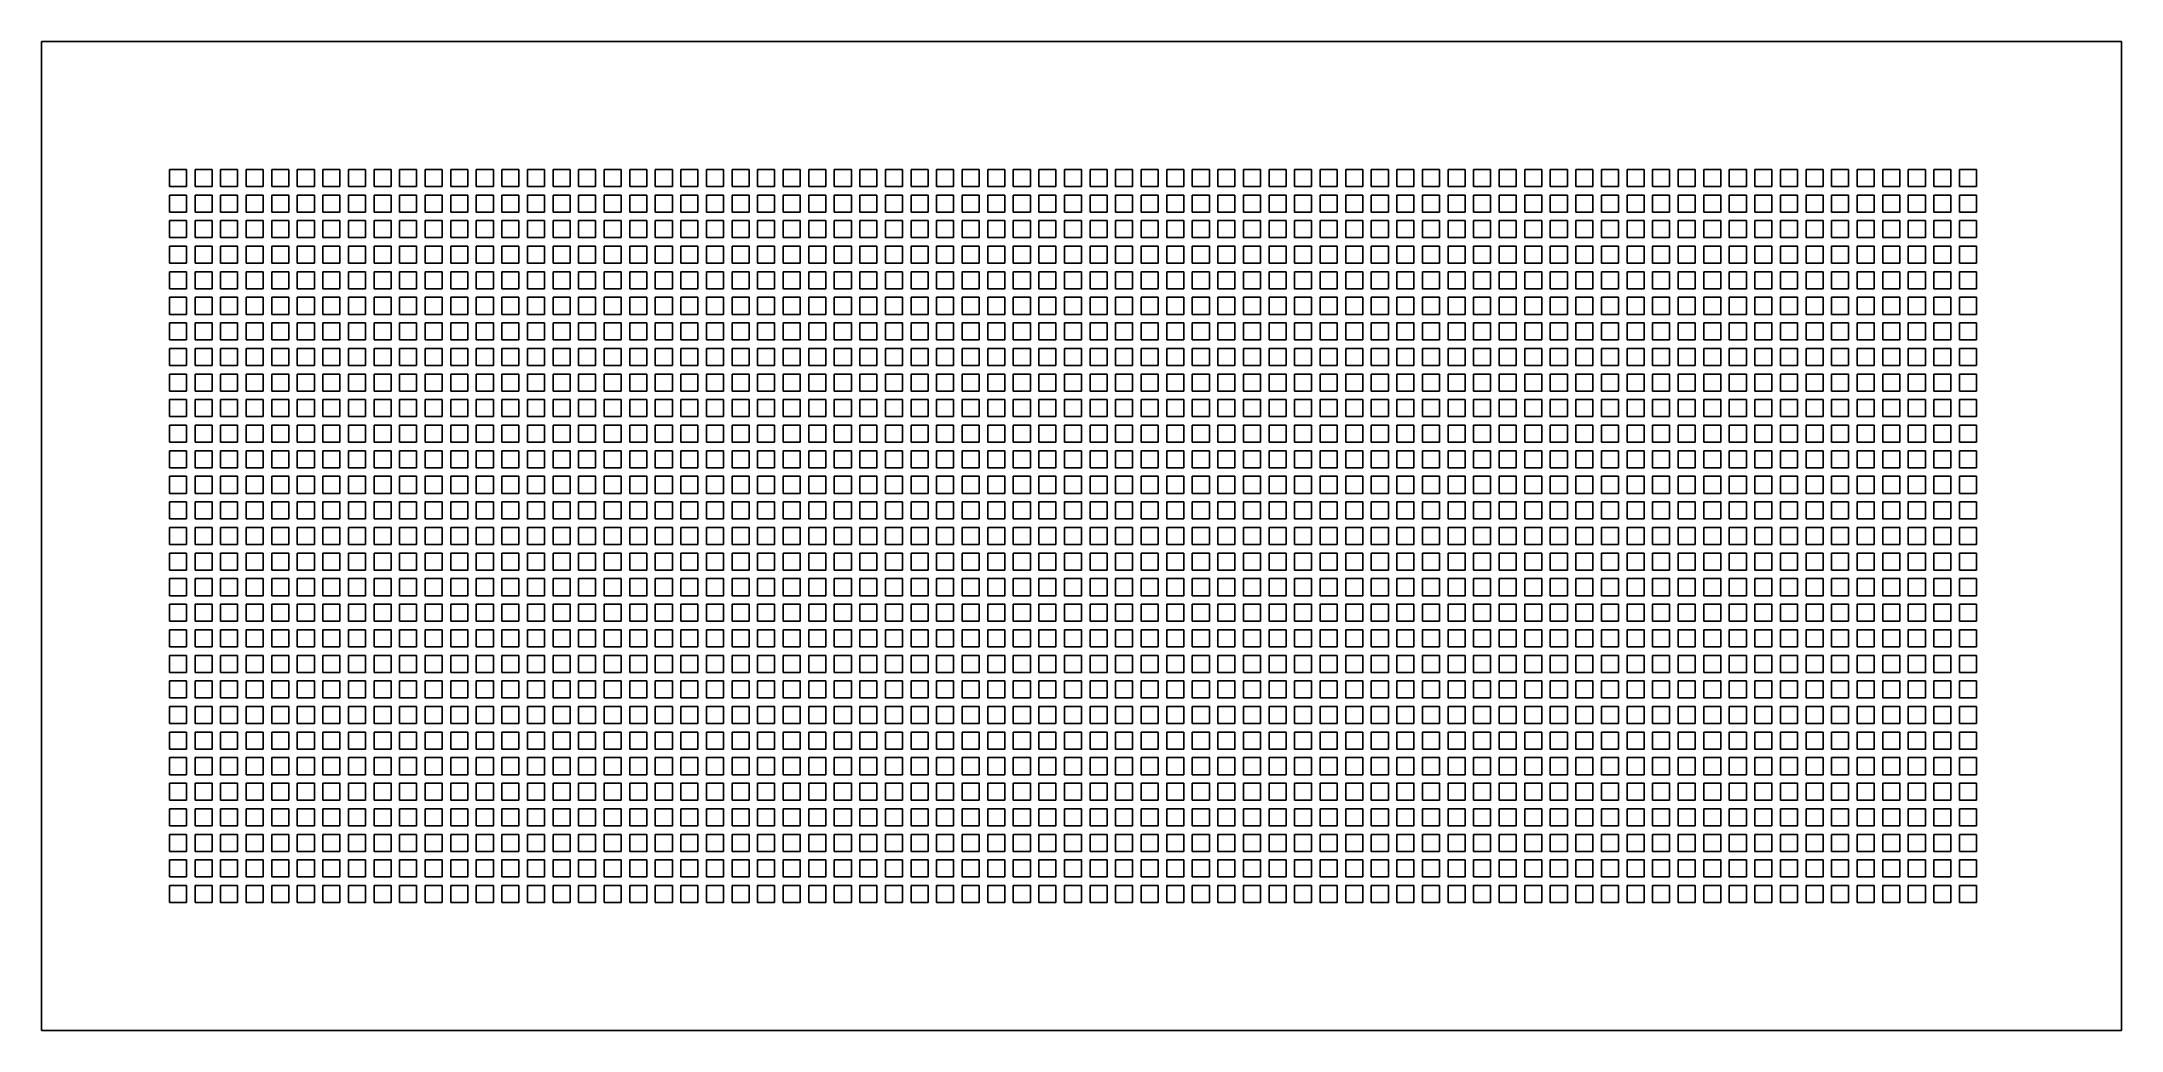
# Model space of a CAD drawing. Header units: millimetres. Extents: x -77 to 77, y -37 to 37.
import ezdxf

# ---------------------------------------------------------------- set-up
doc = ezdxf.new("R2010")
doc.units = ezdxf.units.MM

msp = doc.modelspace()

# ---------------------------------------------------------------- linework, layer by layer
at = {"color": 7, "linetype": 'Continuous', "lineweight": 25}
for p, q in [((-77.47, 36.83), (-77.47, -36.83)), ((77.47, 36.83), (-77.47, 36.83)), ((77.47, -36.83), (77.47, 36.83)), ((-66.675, 27.305), (-67.945, 27.305)), ((-67.945, 27.305), (-67.945, 26.035)), ((-66.675, 26.035), (-66.675, 27.305)), ((-64.77, 27.305), (-66.04, 27.305)), ((-66.04, 27.305), (-66.04, 26.035)), ((-64.77, 26.035), (-64.77, 27.305)), ((-64.135, 27.305), (-64.135, 26.035)), ((-62.865, 27.305), (-64.135, 27.305)), ((-62.865, 26.035), (-62.865, 27.305)), ((-62.23, 27.305), (-62.23, 26.035)), ((-60.96, 27.305), (-62.23, 27.305)), ((-60.96, 26.035), (-60.96, 27.305)), ((-60.325, 27.305), (-60.325, 26.035)), ((-59.055, 27.305), (-60.325, 27.305)), ((-59.055, 26.035), (-59.055, 27.305)), ((-58.42, 27.305), (-58.42, 26.035)), ((-57.15, 27.305), (-58.42, 27.305)), ((-57.15, 26.035), (-57.15, 27.305)), ((-56.515, 27.305), (-56.515, 26.035)), ((-55.245, 27.305), (-56.515, 27.305)), ((-55.245, 26.035), (-55.245, 27.305)), ((-54.61, 27.305), (-54.61, 26.035)), ((-53.34, 27.305), (-54.61, 27.305)), ((-53.34, 26.035), (-53.34, 27.305)), ((-52.705, 27.305), (-52.705, 26.035)), ((-51.435, 27.305), (-52.705, 27.305)), ((-51.435, 26.035), (-51.435, 27.305)), ((-50.8, 27.305), (-50.8, 26.035)), ((-49.53, 27.305), (-50.8, 27.305)), ((-49.53, 26.035), (-49.53, 27.305)), ((-48.895, 27.305), (-48.895, 26.035)), ((-47.625, 27.305), (-48.895, 27.305)), ((-47.625, 26.035), (-47.625, 27.305)), ((-46.99, 27.305), (-46.99, 26.035)), ((-45.72, 27.305), (-46.99, 27.305)), ((-45.72, 26.035), (-45.72, 27.305)), ((-45.085, 27.305), (-45.085, 26.035)), ((-43.815, 27.305), (-45.085, 27.305)), ((-43.815, 26.035), (-43.815, 27.305)), ((-43.18, 27.305), (-43.18, 26.035)), ((-41.91, 27.305), (-43.18, 27.305)), ((-41.91, 26.035), (-41.91, 27.305)), ((-41.275, 27.305), (-41.275, 26.035)), ((-40.005, 27.305), (-41.275, 27.305)), ((-40.005, 26.035), (-40.005, 27.305)), ((-39.37, 27.305), (-39.37, 26.035)), ((-38.1, 27.305), (-39.37, 27.305)), ((-38.1, 26.035), (-38.1, 27.305)), ((-37.465, 27.305), (-37.465, 26.035)), ((-36.195, 27.305), (-37.465, 27.305)), ((-36.195, 26.035), (-36.195, 27.305)), ((-35.56, 27.305), (-35.56, 26.035)), ((-34.29, 27.305), (-35.56, 27.305)), ((-34.29, 26.035), (-34.29, 27.305)), ((-33.655, 27.305), (-33.655, 26.035)), ((-32.385, 27.305), (-33.655, 27.305)), ((-32.385, 26.035), (-32.385, 27.305)), ((-31.75, 27.305), (-31.75, 26.035)), ((-30.48, 27.305), (-31.75, 27.305)), ((-30.48, 26.035), (-30.48, 27.305)), ((-29.845, 27.305), (-29.845, 26.035)), ((-28.575, 27.305), (-29.845, 27.305)), ((-28.575, 26.035), (-28.575, 27.305)), ((-27.94, 27.305), (-27.94, 26.035)), ((-26.67, 27.305), (-27.94, 27.305)), ((-26.67, 26.035), (-26.67, 27.305)), ((-26.035, 27.305), (-26.035, 26.035)), ((-24.765, 27.305), (-26.035, 27.305)), ((-24.765, 26.035), (-24.765, 27.305)), ((-24.13, 27.305), (-24.13, 26.035)), ((-22.86, 27.305), (-24.13, 27.305)), ((-22.86, 26.035), (-22.86, 27.305)), ((-22.225, 27.305), (-22.225, 26.035)), ((-20.955, 27.305), (-22.225, 27.305)), ((-20.955, 26.035), (-20.955, 27.305)), ((-20.32, 27.305), (-20.32, 26.035)), ((-19.05, 27.305), (-20.32, 27.305)), ((-19.05, 26.035), (-19.05, 27.305)), ((-18.415, 27.305), (-18.415, 26.035)), ((-17.145, 27.305), (-18.415, 27.305)), ((-17.145, 26.035), (-17.145, 27.305)), ((-16.51, 27.305), (-16.51, 26.035)), ((-15.24, 27.305), (-16.51, 27.305)), ((-15.24, 26.035), (-15.24, 27.305)), ((-14.605, 27.305), (-14.605, 26.035)), ((-13.335, 27.305), (-14.605, 27.305)), ((-13.335, 26.035), (-13.335, 27.305)), ((-12.7, 27.305), (-12.7, 26.035)), ((-11.43, 27.305), (-12.7, 27.305)), ((-11.43, 26.035), (-11.43, 27.305)), ((-10.795, 27.305), (-10.795, 26.035)), ((-9.525, 27.305), (-10.795, 27.305)), ((-9.525, 26.035), (-9.525, 27.305)), ((-8.89, 27.305), (-8.89, 26.035)), ((-7.62, 27.305), (-8.89, 27.305)), ((-7.62, 26.035), (-7.62, 27.305)), ((-6.985, 27.305), (-6.985, 26.035)), ((-5.715, 27.305), (-6.985, 27.305)), ((-5.715, 26.035), (-5.715, 27.305)), ((-5.08, 27.305), (-5.08, 26.035)), ((-3.81, 27.305), (-5.08, 27.305)), ((-3.81, 26.035), (-3.81, 27.305)), ((-3.175, 27.305), (-3.175, 26.035)), ((-1.905, 27.305), (-3.175, 27.305)), ((-1.905, 26.035), (-1.905, 27.305)), ((-1.27, 27.305), (-1.27, 26.035)), ((0, 27.305), (-1.27, 27.305)), ((0, 26.035), (0, 27.305)), ((0.635, 27.305), (0.635, 26.035)), ((1.905, 27.305), (0.635, 27.305)), ((1.905, 26.035), (1.905, 27.305)), ((2.54, 27.305), (2.54, 26.035)), ((3.81, 27.305), (2.54, 27.305)), ((3.81, 26.035), (3.81, 27.305)), ((4.445, 27.305), (4.445, 26.035)), ((5.715, 27.305), (4.445, 27.305)), ((5.715, 26.035), (5.715, 27.305)), ((6.35, 27.305), (6.35, 26.035)), ((7.62, 27.305), (6.35, 27.305)), ((7.62, 26.035), (7.62, 27.305)), ((8.255, 27.305), (8.255, 26.035)), ((9.525, 27.305), (8.255, 27.305)), ((9.525, 26.035), (9.525, 27.305)), ((10.16, 27.305), (10.16, 26.035)), ((11.43, 27.305), (10.16, 27.305)), ((11.43, 26.035), (11.43, 27.305)), ((12.065, 27.305), (12.065, 26.035)), ((13.335, 27.305), (12.065, 27.305)), ((13.335, 26.035), (13.335, 27.305)), ((13.97, 27.305), (13.97, 26.035)), ((15.24, 27.305), (13.97, 27.305)), ((15.24, 26.035), (15.24, 27.305)), ((15.875, 27.305), (15.875, 26.035)), ((17.145, 27.305), (15.875, 27.305)), ((17.145, 26.035), (17.145, 27.305)), ((17.78, 27.305), (17.78, 26.035)), ((19.05, 27.305), (17.78, 27.305)), ((19.05, 26.035), (19.05, 27.305)), ((19.685, 27.305), (19.685, 26.035)), ((20.955, 27.305), (19.685, 27.305)), ((20.955, 26.035), (20.955, 27.305)), ((21.59, 27.305), (21.59, 26.035)), ((22.86, 27.305), (21.59, 27.305)), ((22.86, 26.035), (22.86, 27.305)), ((23.495, 27.305), (23.495, 26.035)), ((24.765, 27.305), (23.495, 27.305)), ((24.765, 26.035), (24.765, 27.305)), ((25.4, 27.305), (25.4, 26.035)), ((26.67, 27.305), (25.4, 27.305)), ((26.67, 26.035), (26.67, 27.305)), ((27.305, 27.305), (27.305, 26.035)), ((28.575, 27.305), (27.305, 27.305)), ((28.575, 26.035), (28.575, 27.305)), ((29.21, 27.305), (29.21, 26.035)), ((30.48, 27.305), (29.21, 27.305)), ((30.48, 26.035), (30.48, 27.305)), ((31.115, 27.305), (31.115, 26.035)), ((32.385, 27.305), (31.115, 27.305)), ((32.385, 26.035), (32.385, 27.305)), ((33.02, 27.305), (33.02, 26.035)), ((34.29, 27.305), (33.02, 27.305)), ((34.29, 26.035), (34.29, 27.305)), ((34.925, 27.305), (34.925, 26.035)), ((36.195, 27.305), (34.925, 27.305)), ((36.195, 26.035), (36.195, 27.305)), ((36.83, 27.305), (36.83, 26.035)), ((38.1, 27.305), (36.83, 27.305)), ((38.1, 26.035), (38.1, 27.305)), ((38.735, 27.305), (38.735, 26.035)), ((40.005, 27.305), (38.735, 27.305)), ((40.005, 26.035), (40.005, 27.305)), ((40.64, 27.305), (40.64, 26.035)), ((41.91, 27.305), (40.64, 27.305)), ((41.91, 26.035), (41.91, 27.305)), ((42.545, 27.305), (42.545, 26.035)), ((43.815, 27.305), (42.545, 27.305)), ((43.815, 26.035), (43.815, 27.305)), ((44.45, 27.305), (44.45, 26.035)), ((45.72, 27.305), (44.45, 27.305)), ((45.72, 26.035), (45.72, 27.305)), ((46.355, 27.305), (46.355, 26.035)), ((47.625, 27.305), (46.355, 27.305)), ((47.625, 26.035), (47.625, 27.305)), ((48.26, 27.305), (48.26, 26.035)), ((49.53, 27.305), (48.26, 27.305)), ((49.53, 26.035), (49.53, 27.305)), ((50.165, 27.305), (50.165, 26.035)), ((51.435, 27.305), (50.165, 27.305)), ((51.435, 26.035), (51.435, 27.305)), ((52.07, 27.305), (52.07, 26.035)), ((53.34, 27.305), (52.07, 27.305)), ((53.34, 26.035), (53.34, 27.305)), ((53.975, 27.305), (53.975, 26.035)), ((55.245, 27.305), (53.975, 27.305)), ((55.245, 26.035), (55.245, 27.305)), ((55.88, 27.305), (55.88, 26.035)), ((57.15, 27.305), (55.88, 27.305)), ((57.15, 26.035), (57.15, 27.305)), ((57.785, 27.305), (57.785, 26.035)), ((59.055, 27.305), (57.785, 27.305)), ((59.055, 26.035), (59.055, 27.305)), ((59.69, 27.305), (59.69, 26.035)), ((60.96, 27.305), (59.69, 27.305)), ((60.96, 26.035), (60.96, 27.305)), ((61.595, 27.305), (61.595, 26.035)), ((62.865, 27.305), (61.595, 27.305)), ((62.865, 26.035), (62.865, 27.305)), ((63.5, 27.305), (63.5, 26.035)), ((64.77, 27.305), (63.5, 27.305)), ((64.77, 26.035), (64.77, 27.305)), ((65.405, 27.305), (65.405, 26.035)), ((66.675, 27.305), (65.405, 27.305)), ((66.675, 26.035), (66.675, 27.305)), ((-67.945, 26.035), (-66.675, 26.035)), ((-67.945, 25.4), (-67.945, 24.13)), ((-66.675, 25.4), (-67.945, 25.4)), ((-66.675, 24.13), (-66.675, 25.4)), ((-66.04, 26.035), (-64.77, 26.035)), ((-66.04, 25.4), (-66.04, 24.13)), ((-64.77, 25.4), (-66.04, 25.4)), ((-64.77, 24.13), (-64.77, 25.4)), ((-64.135, 26.035), (-62.865, 26.035)), ((-64.135, 25.4), (-64.135, 24.13)), ((-62.865, 25.4), (-64.135, 25.4)), ((-62.865, 24.13), (-62.865, 25.4)), ((-62.23, 26.035), (-60.96, 26.035)), ((-62.23, 25.4), (-62.23, 24.13)), ((-60.96, 25.4), (-62.23, 25.4)), ((-60.96, 24.13), (-60.96, 25.4)), ((-60.325, 26.035), (-59.055, 26.035)), ((-60.325, 25.4), (-60.325, 24.13)), ((-59.055, 25.4), (-60.325, 25.4)), ((-59.055, 24.13), (-59.055, 25.4)), ((-58.42, 26.035), (-57.15, 26.035)), ((-58.42, 25.4), (-58.42, 24.13)), ((-57.15, 25.4), (-58.42, 25.4)), ((-57.15, 24.13), (-57.15, 25.4)), ((-56.515, 26.035), (-55.245, 26.035)), ((-56.515, 25.4), (-56.515, 24.13)), ((-55.245, 25.4), (-56.515, 25.4)), ((-55.245, 24.13), (-55.245, 25.4)), ((-54.61, 26.035), (-53.34, 26.035)), ((-54.61, 25.4), (-54.61, 24.13)), ((-53.34, 25.4), (-54.61, 25.4)), ((-53.34, 24.13), (-53.34, 25.4)), ((-52.705, 26.035), (-51.435, 26.035)), ((-52.705, 25.4), (-52.705, 24.13)), ((-51.435, 25.4), (-52.705, 25.4)), ((-51.435, 24.13), (-51.435, 25.4)), ((-50.8, 26.035), (-49.53, 26.035)), ((-50.8, 25.4), (-50.8, 24.13)), ((-49.53, 25.4), (-50.8, 25.4)), ((-49.53, 24.13), (-49.53, 25.4)), ((-48.895, 26.035), (-47.625, 26.035)), ((-48.895, 25.4), (-48.895, 24.13)), ((-47.625, 25.4), (-48.895, 25.4)), ((-47.625, 24.13), (-47.625, 25.4)), ((-46.99, 26.035), (-45.72, 26.035)), ((-46.99, 25.4), (-46.99, 24.13)), ((-45.72, 25.4), (-46.99, 25.4)), ((-45.72, 24.13), (-45.72, 25.4)), ((-45.085, 26.035), (-43.815, 26.035)), ((-45.085, 25.4), (-45.085, 24.13)), ((-43.815, 25.4), (-45.085, 25.4)), ((-43.815, 24.13), (-43.815, 25.4)), ((-43.18, 26.035), (-41.91, 26.035)), ((-43.18, 25.4), (-43.18, 24.13)), ((-41.91, 25.4), (-43.18, 25.4)), ((-41.91, 24.13), (-41.91, 25.4)), ((-41.275, 26.035), (-40.005, 26.035)), ((-41.275, 25.4), (-41.275, 24.13)), ((-40.005, 25.4), (-41.275, 25.4)), ((-40.005, 24.13), (-40.005, 25.4)), ((-39.37, 26.035), (-38.1, 26.035)), ((-39.37, 25.4), (-39.37, 24.13)), ((-38.1, 25.4), (-39.37, 25.4)), ((-38.1, 24.13), (-38.1, 25.4)), ((-37.465, 26.035), (-36.195, 26.035)), ((-37.465, 25.4), (-37.465, 24.13)), ((-36.195, 25.4), (-37.465, 25.4)), ((-36.195, 24.13), (-36.195, 25.4)), ((-35.56, 26.035), (-34.29, 26.035)), ((-35.56, 25.4), (-35.56, 24.13)), ((-34.29, 25.4), (-35.56, 25.4)), ((-34.29, 24.13), (-34.29, 25.4)), ((-33.655, 26.035), (-32.385, 26.035)), ((-33.655, 25.4), (-33.655, 24.13)), ((-32.385, 25.4), (-33.655, 25.4)), ((-32.385, 24.13), (-32.385, 25.4)), ((-31.75, 26.035), (-30.48, 26.035)), ((-31.75, 25.4), (-31.75, 24.13)), ((-30.48, 25.4), (-31.75, 25.4)), ((-30.48, 24.13), (-30.48, 25.4)), ((-29.845, 26.035), (-28.575, 26.035)), ((-29.845, 25.4), (-29.845, 24.13)), ((-28.575, 25.4), (-29.845, 25.4)), ((-28.575, 24.13), (-28.575, 25.4)), ((-27.94, 26.035), (-26.67, 26.035)), ((-27.94, 25.4), (-27.94, 24.13)), ((-26.67, 25.4), (-27.94, 25.4)), ((-26.67, 24.13), (-26.67, 25.4)), ((-26.035, 26.035), (-24.765, 26.035)), ((-26.035, 25.4), (-26.035, 24.13)), ((-24.765, 25.4), (-26.035, 25.4)), ((-24.765, 24.13), (-24.765, 25.4)), ((-24.13, 26.035), (-22.86, 26.035)), ((-24.13, 25.4), (-24.13, 24.13)), ((-22.86, 25.4), (-24.13, 25.4)), ((-22.86, 24.13), (-22.86, 25.4)), ((-22.225, 26.035), (-20.955, 26.035)), ((-22.225, 25.4), (-22.225, 24.13)), ((-20.955, 25.4), (-22.225, 25.4)), ((-20.955, 24.13), (-20.955, 25.4)), ((-20.32, 26.035), (-19.05, 26.035)), ((-20.32, 25.4), (-20.32, 24.13)), ((-19.05, 25.4), (-20.32, 25.4)), ((-19.05, 24.13), (-19.05, 25.4)), ((-18.415, 26.035), (-17.145, 26.035)), ((-18.415, 25.4), (-18.415, 24.13)), ((-17.145, 25.4), (-18.415, 25.4)), ((-17.145, 24.13), (-17.145, 25.4)), ((-16.51, 26.035), (-15.24, 26.035)), ((-16.51, 25.4), (-16.51, 24.13)), ((-15.24, 25.4), (-16.51, 25.4)), ((-15.24, 24.13), (-15.24, 25.4)), ((-14.605, 26.035), (-13.335, 26.035)), ((-14.605, 25.4), (-14.605, 24.13)), ((-13.335, 25.4), (-14.605, 25.4)), ((-13.335, 24.13), (-13.335, 25.4)), ((-12.7, 26.035), (-11.43, 26.035)), ((-12.7, 25.4), (-12.7, 24.13)), ((-11.43, 25.4), (-12.7, 25.4)), ((-11.43, 24.13), (-11.43, 25.4)), ((-10.795, 26.035), (-9.525, 26.035)), ((-10.795, 25.4), (-10.795, 24.13)), ((-9.525, 25.4), (-10.795, 25.4)), ((-9.525, 24.13), (-9.525, 25.4)), ((-8.89, 26.035), (-7.62, 26.035)), ((-8.89, 25.4), (-8.89, 24.13)), ((-7.62, 25.4), (-8.89, 25.4)), ((-7.62, 24.13), (-7.62, 25.4)), ((-6.985, 26.035), (-5.715, 26.035)), ((-6.985, 25.4), (-6.985, 24.13)), ((-5.715, 25.4), (-6.985, 25.4)), ((-5.715, 24.13), (-5.715, 25.4)), ((-5.08, 26.035), (-3.81, 26.035)), ((-5.08, 25.4), (-5.08, 24.13)), ((-3.81, 25.4), (-5.08, 25.4)), ((-3.81, 24.13), (-3.81, 25.4)), ((-3.175, 26.035), (-1.905, 26.035)), ((-3.175, 25.4), (-3.175, 24.13)), ((-1.905, 25.4), (-3.175, 25.4)), ((-1.905, 24.13), (-1.905, 25.4)), ((-1.27, 26.035), (0, 26.035)), ((-1.27, 25.4), (-1.27, 24.13)), ((0, 25.4), (-1.27, 25.4)), ((0, 24.13), (0, 25.4)), ((0.635, 26.035), (1.905, 26.035)), ((0.635, 25.4), (0.635, 24.13)), ((1.905, 25.4), (0.635, 25.4)), ((1.905, 24.13), (1.905, 25.4)), ((2.54, 26.035), (3.81, 26.035)), ((2.54, 25.4), (2.54, 24.13)), ((3.81, 25.4), (2.54, 25.4)), ((3.81, 24.13), (3.81, 25.4)), ((4.445, 26.035), (5.715, 26.035)), ((4.445, 25.4), (4.445, 24.13)), ((5.715, 25.4), (4.445, 25.4)), ((5.715, 24.13), (5.715, 25.4)), ((6.35, 26.035), (7.62, 26.035)), ((6.35, 25.4), (6.35, 24.13)), ((7.62, 25.4), (6.35, 25.4)), ((7.62, 24.13), (7.62, 25.4)), ((8.255, 26.035), (9.525, 26.035)), ((8.255, 25.4), (8.255, 24.13)), ((9.525, 25.4), (8.255, 25.4)), ((9.525, 24.13), (9.525, 25.4)), ((10.16, 26.035), (11.43, 26.035)), ((10.16, 25.4), (10.16, 24.13)), ((11.43, 25.4), (10.16, 25.4)), ((11.43, 24.13), (11.43, 25.4)), ((12.065, 26.035), (13.335, 26.035)), ((12.065, 25.4), (12.065, 24.13)), ((13.335, 25.4), (12.065, 25.4)), ((13.335, 24.13), (13.335, 25.4)), ((13.97, 26.035), (15.24, 26.035)), ((13.97, 25.4), (13.97, 24.13)), ((15.24, 25.4), (13.97, 25.4)), ((15.24, 24.13), (15.24, 25.4)), ((15.875, 26.035), (17.145, 26.035)), ((15.875, 25.4), (15.875, 24.13)), ((17.145, 25.4), (15.875, 25.4)), ((17.145, 24.13), (17.145, 25.4)), ((17.78, 26.035), (19.05, 26.035)), ((17.78, 25.4), (17.78, 24.13)), ((19.05, 25.4), (17.78, 25.4)), ((19.05, 24.13), (19.05, 25.4)), ((19.685, 26.035), (20.955, 26.035)), ((19.685, 25.4), (19.685, 24.13)), ((20.955, 25.4), (19.685, 25.4)), ((20.955, 24.13), (20.955, 25.4)), ((21.59, 26.035), (22.86, 26.035)), ((21.59, 25.4), (21.59, 24.13)), ((22.86, 25.4), (21.59, 25.4)), ((22.86, 24.13), (22.86, 25.4)), ((23.495, 26.035), (24.765, 26.035)), ((23.495, 25.4), (23.495, 24.13)), ((24.765, 25.4), (23.495, 25.4)), ((24.765, 24.13), (24.765, 25.4)), ((25.4, 26.035), (26.67, 26.035)), ((25.4, 25.4), (25.4, 24.13)), ((26.67, 25.4), (25.4, 25.4)), ((26.67, 24.13), (26.67, 25.4)), ((27.305, 26.035), (28.575, 26.035)), ((27.305, 25.4), (27.305, 24.13)), ((28.575, 25.4), (27.305, 25.4)), ((28.575, 24.13), (28.575, 25.4)), ((29.21, 26.035), (30.48, 26.035)), ((29.21, 25.4), (29.21, 24.13)), ((30.48, 25.4), (29.21, 25.4)), ((30.48, 24.13), (30.48, 25.4)), ((31.115, 26.035), (32.385, 26.035)), ((31.115, 25.4), (31.115, 24.13)), ((32.385, 25.4), (31.115, 25.4)), ((32.385, 24.13), (32.385, 25.4)), ((33.02, 26.035), (34.29, 26.035)), ((33.02, 25.4), (33.02, 24.13)), ((34.29, 25.4), (33.02, 25.4)), ((34.29, 24.13), (34.29, 25.4)), ((34.925, 26.035), (36.195, 26.035)), ((34.925, 25.4), (34.925, 24.13)), ((36.195, 25.4), (34.925, 25.4)), ((36.195, 24.13), (36.195, 25.4)), ((36.83, 26.035), (38.1, 26.035)), ((36.83, 25.4), (36.83, 24.13)), ((38.1, 25.4), (36.83, 25.4)), ((38.1, 24.13), (38.1, 25.4)), ((38.735, 26.035), (40.005, 26.035)), ((38.735, 25.4), (38.735, 24.13)), ((40.005, 25.4), (38.735, 25.4)), ((40.005, 24.13), (40.005, 25.4)), ((40.64, 26.035), (41.91, 26.035)), ((40.64, 25.4), (40.64, 24.13)), ((41.91, 25.4), (40.64, 25.4)), ((41.91, 24.13), (41.91, 25.4)), ((42.545, 26.035), (43.815, 26.035)), ((42.545, 25.4), (42.545, 24.13)), ((43.815, 25.4), (42.545, 25.4)), ((43.815, 24.13), (43.815, 25.4)), ((44.45, 26.035), (45.72, 26.035)), ((44.45, 25.4), (44.45, 24.13)), ((45.72, 25.4), (44.45, 25.4)), ((45.72, 24.13), (45.72, 25.4)), ((46.355, 26.035), (47.625, 26.035)), ((46.355, 25.4), (46.355, 24.13)), ((47.625, 25.4), (46.355, 25.4)), ((47.625, 24.13), (47.625, 25.4)), ((48.26, 26.035), (49.53, 26.035)), ((48.26, 25.4), (48.26, 24.13)), ((49.53, 25.4), (48.26, 25.4)), ((49.53, 24.13), (49.53, 25.4)), ((50.165, 26.035), (51.435, 26.035)), ((50.165, 25.4), (50.165, 24.13)), ((51.435, 25.4), (50.165, 25.4)), ((51.435, 24.13), (51.435, 25.4)), ((52.07, 26.035), (53.34, 26.035)), ((52.07, 25.4), (52.07, 24.13)), ((53.34, 25.4), (52.07, 25.4)), ((53.34, 24.13), (53.34, 25.4)), ((53.975, 26.035), (55.245, 26.035)), ((53.975, 25.4), (53.975, 24.13)), ((55.245, 25.4), (53.975, 25.4)), ((55.245, 24.13), (55.245, 25.4)), ((55.88, 26.035), (57.15, 26.035)), ((55.88, 25.4), (55.88, 24.13)), ((57.15, 25.4), (55.88, 25.4)), ((57.15, 24.13), (57.15, 25.4)), ((57.785, 26.035), (59.055, 26.035)), ((57.785, 25.4), (57.785, 24.13)), ((59.055, 25.4), (57.785, 25.4)), ((59.055, 24.13), (59.055, 25.4)), ((59.69, 26.035), (60.96, 26.035)), ((59.69, 25.4), (59.69, 24.13)), ((60.96, 25.4), (59.69, 25.4)), ((60.96, 24.13), (60.96, 25.4)), ((61.595, 26.035), (62.865, 26.035)), ((61.595, 25.4), (61.595, 24.13)), ((62.865, 25.4), (61.595, 25.4)), ((62.865, 24.13), (62.865, 25.4)), ((63.5, 26.035), (64.77, 26.035)), ((63.5, 25.4), (63.5, 24.13)), ((64.77, 25.4), (63.5, 25.4)), ((64.77, 24.13), (64.77, 25.4)), ((65.405, 26.035), (66.675, 26.035)), ((65.405, 25.4), (65.405, 24.13)), ((66.675, 25.4), (65.405, 25.4)), ((66.675, 24.13), (66.675, 25.4)), ((-67.945, 24.13), (-66.675, 24.13)), ((-67.945, 23.495), (-67.945, 22.225)), ((-66.675, 23.495), (-67.945, 23.495)), ((-66.675, 22.225), (-66.675, 23.495)), ((-66.04, 24.13), (-64.77, 24.13)), ((-66.04, 23.495), (-66.04, 22.225)), ((-64.77, 23.495), (-66.04, 23.495)), ((-64.77, 22.225), (-64.77, 23.495)), ((-64.135, 24.13), (-62.865, 24.13)), ((-64.135, 23.495), (-64.135, 22.225)), ((-62.865, 23.495), (-64.135, 23.495)), ((-62.865, 22.225), (-62.865, 23.495)), ((-62.23, 24.13), (-60.96, 24.13)), ((-62.23, 23.495), (-62.23, 22.225)), ((-60.96, 23.495), (-62.23, 23.495)), ((-60.96, 22.225), (-60.96, 23.495)), ((-60.325, 24.13), (-59.055, 24.13)), ((-60.325, 23.495), (-60.325, 22.225)), ((-59.055, 23.495), (-60.325, 23.495)), ((-59.055, 22.225), (-59.055, 23.495)), ((-58.42, 24.13), (-57.15, 24.13)), ((-58.42, 23.495), (-58.42, 22.225)), ((-57.15, 23.495), (-58.42, 23.495)), ((-57.15, 22.225), (-57.15, 23.495)), ((-56.515, 24.13), (-55.245, 24.13)), ((-56.515, 23.495), (-56.515, 22.225)), ((-55.245, 23.495), (-56.515, 23.495)), ((-55.245, 22.225), (-55.245, 23.495)), ((-54.61, 24.13), (-53.34, 24.13)), ((-54.61, 23.495), (-54.61, 22.225)), ((-53.34, 23.495), (-54.61, 23.495)), ((-53.34, 22.225), (-53.34, 23.495)), ((-52.705, 24.13), (-51.435, 24.13)), ((-52.705, 23.495), (-52.705, 22.225)), ((-51.435, 23.495), (-52.705, 23.495)), ((-51.435, 22.225), (-51.435, 23.495)), ((-50.8, 24.13), (-49.53, 24.13)), ((-50.8, 23.495), (-50.8, 22.225)), ((-49.53, 23.495), (-50.8, 23.495)), ((-49.53, 22.225), (-49.53, 23.495)), ((-48.895, 24.13), (-47.625, 24.13)), ((-48.895, 23.495), (-48.895, 22.225)), ((-47.625, 23.495), (-48.895, 23.495)), ((-47.625, 22.225), (-47.625, 23.495)), ((-46.99, 24.13), (-45.72, 24.13)), ((-46.99, 23.495), (-46.99, 22.225)), ((-45.72, 23.495), (-46.99, 23.495)), ((-45.72, 22.225), (-45.72, 23.495)), ((-45.085, 24.13), (-43.815, 24.13)), ((-45.085, 23.495), (-45.085, 22.225)), ((-43.815, 23.495), (-45.085, 23.495)), ((-43.815, 22.225), (-43.815, 23.495)), ((-43.18, 24.13), (-41.91, 24.13)), ((-43.18, 23.495), (-43.18, 22.225)), ((-41.91, 23.495), (-43.18, 23.495)), ((-41.91, 22.225), (-41.91, 23.495)), ((-41.275, 24.13), (-40.005, 24.13)), ((-41.275, 23.495), (-41.275, 22.225)), ((-40.005, 23.495), (-41.275, 23.495)), ((-40.005, 22.225), (-40.005, 23.495)), ((-39.37, 24.13), (-38.1, 24.13)), ((-39.37, 23.495), (-39.37, 22.225)), ((-38.1, 23.495), (-39.37, 23.495)), ((-38.1, 22.225), (-38.1, 23.495)), ((-37.465, 24.13), (-36.195, 24.13)), ((-37.465, 23.495), (-37.465, 22.225)), ((-36.195, 23.495), (-37.465, 23.495)), ((-36.195, 22.225), (-36.195, 23.495)), ((-35.56, 24.13), (-34.29, 24.13)), ((-35.56, 23.495), (-35.56, 22.225)), ((-34.29, 23.495), (-35.56, 23.495)), ((-34.29, 22.225), (-34.29, 23.495)), ((-33.655, 24.13), (-32.385, 24.13)), ((-33.655, 23.495), (-33.655, 22.225)), ((-32.385, 23.495), (-33.655, 23.495)), ((-32.385, 22.225), (-32.385, 23.495)), ((-31.75, 24.13), (-30.48, 24.13)), ((-31.75, 23.495), (-31.75, 22.225)), ((-30.48, 23.495), (-31.75, 23.495)), ((-30.48, 22.225), (-30.48, 23.495)), ((-29.845, 24.13), (-28.575, 24.13)), ((-29.845, 23.495), (-29.845, 22.225)), ((-28.575, 23.495), (-29.845, 23.495)), ((-28.575, 22.225), (-28.575, 23.495)), ((-27.94, 24.13), (-26.67, 24.13)), ((-27.94, 23.495), (-27.94, 22.225)), ((-26.67, 23.495), (-27.94, 23.495)), ((-26.67, 22.225), (-26.67, 23.495)), ((-26.035, 24.13), (-24.765, 24.13)), ((-26.035, 23.495), (-26.035, 22.225)), ((-24.765, 23.495), (-26.035, 23.495)), ((-24.765, 22.225), (-24.765, 23.495)), ((-24.13, 24.13), (-22.86, 24.13)), ((-24.13, 23.495), (-24.13, 22.225)), ((-22.86, 23.495), (-24.13, 23.495)), ((-22.86, 22.225), (-22.86, 23.495)), ((-22.225, 24.13), (-20.955, 24.13)), ((-22.225, 23.495), (-22.225, 22.225)), ((-20.955, 23.495), (-22.225, 23.495)), ((-20.955, 22.225), (-20.955, 23.495)), ((-20.32, 24.13), (-19.05, 24.13)), ((-20.32, 23.495), (-20.32, 22.225)), ((-19.05, 23.495), (-20.32, 23.495)), ((-19.05, 22.225), (-19.05, 23.495)), ((-18.415, 24.13), (-17.145, 24.13)), ((-18.415, 23.495), (-18.415, 22.225)), ((-17.145, 23.495), (-18.415, 23.495)), ((-17.145, 22.225), (-17.145, 23.495)), ((-16.51, 24.13), (-15.24, 24.13)), ((-16.51, 23.495), (-16.51, 22.225)), ((-15.24, 23.495), (-16.51, 23.495)), ((-15.24, 22.225), (-15.24, 23.495)), ((-14.605, 24.13), (-13.335, 24.13)), ((-14.605, 23.495), (-14.605, 22.225)), ((-13.335, 23.495), (-14.605, 23.495)), ((-13.335, 22.225), (-13.335, 23.495)), ((-12.7, 24.13), (-11.43, 24.13)), ((-12.7, 23.495), (-12.7, 22.225)), ((-11.43, 23.495), (-12.7, 23.495)), ((-11.43, 22.225), (-11.43, 23.495)), ((-10.795, 24.13), (-9.525, 24.13)), ((-10.795, 23.495), (-10.795, 22.225)), ((-9.525, 23.495), (-10.795, 23.495)), ((-9.525, 22.225), (-9.525, 23.495)), ((-8.89, 24.13), (-7.62, 24.13)), ((-8.89, 23.495), (-8.89, 22.225)), ((-7.62, 23.495), (-8.89, 23.495)), ((-7.62, 22.225), (-7.62, 23.495)), ((-6.985, 24.13), (-5.715, 24.13)), ((-6.985, 23.495), (-6.985, 22.225)), ((-5.715, 23.495), (-6.985, 23.495)), ((-5.715, 22.225), (-5.715, 23.495)), ((-5.08, 24.13), (-3.81, 24.13)), ((-5.08, 23.495), (-5.08, 22.225)), ((-3.81, 23.495), (-5.08, 23.495)), ((-3.81, 22.225), (-3.81, 23.495)), ((-3.175, 24.13), (-1.905, 24.13)), ((-3.175, 23.495), (-3.175, 22.225)), ((-1.905, 23.495), (-3.175, 23.495)), ((-1.905, 22.225), (-1.905, 23.495)), ((-1.27, 24.13), (0, 24.13)), ((-1.27, 23.495), (-1.27, 22.225)), ((0, 23.495), (-1.27, 23.495)), ((0, 22.225), (0, 23.495)), ((0.635, 24.13), (1.905, 24.13)), ((0.635, 23.495), (0.635, 22.225)), ((1.905, 23.495), (0.635, 23.495)), ((1.905, 22.225), (1.905, 23.495)), ((2.54, 24.13), (3.81, 24.13)), ((2.54, 23.495), (2.54, 22.225)), ((3.81, 23.495), (2.54, 23.495)), ((3.81, 22.225), (3.81, 23.495)), ((4.445, 24.13), (5.715, 24.13)), ((4.445, 23.495), (4.445, 22.225)), ((5.715, 23.495), (4.445, 23.495)), ((5.715, 22.225), (5.715, 23.495)), ((6.35, 24.13), (7.62, 24.13)), ((6.35, 23.495), (6.35, 22.225)), ((7.62, 23.495), (6.35, 23.495)), ((7.62, 22.225), (7.62, 23.495)), ((8.255, 24.13), (9.525, 24.13)), ((8.255, 23.495), (8.255, 22.225)), ((9.525, 23.495), (8.255, 23.495)), ((9.525, 22.225), (9.525, 23.495)), ((10.16, 24.13), (11.43, 24.13)), ((10.16, 23.495), (10.16, 22.225)), ((11.43, 23.495), (10.16, 23.495)), ((11.43, 22.225), (11.43, 23.495)), ((12.065, 24.13), (13.335, 24.13)), ((12.065, 23.495), (12.065, 22.225)), ((13.335, 23.495), (12.065, 23.495)), ((13.335, 22.225), (13.335, 23.495)), ((13.97, 24.13), (15.24, 24.13)), ((13.97, 23.495), (13.97, 22.225)), ((15.24, 23.495), (13.97, 23.495)), ((15.24, 22.225), (15.24, 23.495)), ((15.875, 24.13), (17.145, 24.13)), ((15.875, 23.495), (15.875, 22.225)), ((17.145, 23.495), (15.875, 23.495)), ((17.145, 22.225), (17.145, 23.495)), ((17.78, 24.13), (19.05, 24.13)), ((17.78, 23.495), (17.78, 22.225)), ((19.05, 23.495), (17.78, 23.495)), ((19.05, 22.225), (19.05, 23.495)), ((19.685, 24.13), (20.955, 24.13)), ((19.685, 23.495), (19.685, 22.225)), ((20.955, 23.495), (19.685, 23.495)), ((20.955, 22.225), (20.955, 23.495)), ((21.59, 24.13), (22.86, 24.13)), ((21.59, 23.495), (21.59, 22.225)), ((22.86, 23.495), (21.59, 23.495)), ((22.86, 22.225), (22.86, 23.495)), ((23.495, 24.13), (24.765, 24.13)), ((23.495, 23.495), (23.495, 22.225)), ((24.765, 23.495), (23.495, 23.495)), ((24.765, 22.225), (24.765, 23.495)), ((25.4, 24.13), (26.67, 24.13)), ((25.4, 23.495), (25.4, 22.225)), ((26.67, 23.495), (25.4, 23.495)), ((26.67, 22.225), (26.67, 23.495)), ((27.305, 24.13), (28.575, 24.13)), ((27.305, 23.495), (27.305, 22.225)), ((28.575, 23.495), (27.305, 23.495)), ((28.575, 22.225), (28.575, 23.495)), ((29.21, 24.13), (30.48, 24.13)), ((29.21, 23.495), (29.21, 22.225)), ((30.48, 23.495), (29.21, 23.495)), ((30.48, 22.225), (30.48, 23.495)), ((31.115, 24.13), (32.385, 24.13)), ((31.115, 23.495), (31.115, 22.225)), ((32.385, 23.495), (31.115, 23.495)), ((32.385, 22.225), (32.385, 23.495)), ((33.02, 24.13), (34.29, 24.13)), ((33.02, 23.495), (33.02, 22.225)), ((34.29, 23.495), (33.02, 23.495)), ((34.29, 22.225), (34.29, 23.495)), ((34.925, 24.13), (36.195, 24.13)), ((34.925, 23.495), (34.925, 22.225)), ((36.195, 23.495), (34.925, 23.495)), ((36.195, 22.225), (36.195, 23.495)), ((36.83, 24.13), (38.1, 24.13)), ((36.83, 23.495), (36.83, 22.225)), ((38.1, 23.495), (36.83, 23.495)), ((38.1, 22.225), (38.1, 23.495)), ((38.735, 24.13), (40.005, 24.13)), ((38.735, 23.495), (38.735, 22.225)), ((40.005, 23.495), (38.735, 23.495)), ((40.005, 22.225), (40.005, 23.495)), ((40.64, 24.13), (41.91, 24.13)), ((40.64, 23.495), (40.64, 22.225)), ((41.91, 23.495), (40.64, 23.495)), ((41.91, 22.225), (41.91, 23.495)), ((42.545, 24.13), (43.815, 24.13)), ((42.545, 23.495), (42.545, 22.225)), ((43.815, 23.495), (42.545, 23.495)), ((43.815, 22.225), (43.815, 23.495)), ((44.45, 24.13), (45.72, 24.13)), ((44.45, 23.495), (44.45, 22.225)), ((45.72, 23.495), (44.45, 23.495)), ((45.72, 22.225), (45.72, 23.495)), ((46.355, 24.13), (47.625, 24.13)), ((46.355, 23.495), (46.355, 22.225)), ((47.625, 23.495), (46.355, 23.495)), ((47.625, 22.225), (47.625, 23.495)), ((48.26, 24.13), (49.53, 24.13)), ((48.26, 23.495), (48.26, 22.225)), ((49.53, 23.495), (48.26, 23.495)), ((49.53, 22.225), (49.53, 23.495)), ((50.165, 24.13), (51.435, 24.13)), ((50.165, 23.495), (50.165, 22.225)), ((51.435, 23.495), (50.165, 23.495)), ((51.435, 22.225), (51.435, 23.495)), ((52.07, 24.13), (53.34, 24.13)), ((52.07, 23.495), (52.07, 22.225)), ((53.34, 23.495), (52.07, 23.495)), ((53.34, 22.225), (53.34, 23.495)), ((53.975, 24.13), (55.245, 24.13)), ((53.975, 23.495), (53.975, 22.225)), ((55.245, 23.495), (53.975, 23.495)), ((55.245, 22.225), (55.245, 23.495)), ((55.88, 24.13), (57.15, 24.13)), ((55.88, 23.495), (55.88, 22.225)), ((57.15, 23.495), (55.88, 23.495)), ((57.15, 22.225), (57.15, 23.495)), ((57.785, 24.13), (59.055, 24.13)), ((57.785, 23.495), (57.785, 22.225)), ((59.055, 23.495), (57.785, 23.495)), ((59.055, 22.225), (59.055, 23.495)), ((59.69, 24.13), (60.96, 24.13)), ((59.69, 23.495), (59.69, 22.225)), ((60.96, 23.495), (59.69, 23.495)), ((60.96, 22.225), (60.96, 23.495)), ((61.595, 24.13), (62.865, 24.13)), ((61.595, 23.495), (61.595, 22.225)), ((62.865, 23.495), (61.595, 23.495)), ((62.865, 22.225), (62.865, 23.495)), ((63.5, 24.13), (64.77, 24.13)), ((63.5, 23.495), (63.5, 22.225)), ((64.77, 23.495), (63.5, 23.495)), ((64.77, 22.225), (64.77, 23.495)), ((65.405, 24.13), (66.675, 24.13)), ((65.405, 23.495), (65.405, 22.225)), ((66.675, 23.495), (65.405, 23.495)), ((66.675, 22.225), (66.675, 23.495)), ((-67.945, 22.225), (-66.675, 22.225)), ((-66.04, 22.225), (-64.77, 22.225)), ((-64.135, 22.225), (-62.865, 22.225)), ((-62.23, 22.225), (-60.96, 22.225)), ((-60.325, 22.225), (-59.055, 22.225)), ((-58.42, 22.225), (-57.15, 22.225)), ((-56.515, 22.225), (-55.245, 22.225)), ((-54.61, 22.225), (-53.34, 22.225)), ((-52.705, 22.225), (-51.435, 22.225)), ((-50.8, 22.225), (-49.53, 22.225)), ((-48.895, 22.225), (-47.625, 22.225)), ((-46.99, 22.225), (-45.72, 22.225)), ((-45.085, 22.225), (-43.815, 22.225)), ((-43.18, 22.225), (-41.91, 22.225)), ((-41.275, 22.225), (-40.005, 22.225)), ((-39.37, 22.225), (-38.1, 22.225)), ((-37.465, 22.225), (-36.195, 22.225)), ((-35.56, 22.225), (-34.29, 22.225)), ((-33.655, 22.225), (-32.385, 22.225)), ((-31.75, 22.225), (-30.48, 22.225)), ((-29.845, 22.225), (-28.575, 22.225)), ((-27.94, 22.225), (-26.67, 22.225)), ((-26.035, 22.225), (-24.765, 22.225)), ((-24.13, 22.225), (-22.86, 22.225)), ((-22.225, 22.225), (-20.955, 22.225)), ((-20.32, 22.225), (-19.05, 22.225)), ((-18.415, 22.225), (-17.145, 22.225)), ((-16.51, 22.225), (-15.24, 22.225)), ((-14.605, 22.225), (-13.335, 22.225)), ((-12.7, 22.225), (-11.43, 22.225)), ((-10.795, 22.225), (-9.525, 22.225)), ((-8.89, 22.225), (-7.62, 22.225)), ((-6.985, 22.225), (-5.715, 22.225)), ((-5.08, 22.225), (-3.81, 22.225)), ((-3.175, 22.225), (-1.905, 22.225)), ((-1.27, 22.225), (0, 22.225)), ((0.635, 22.225), (1.905, 22.225)), ((2.54, 22.225), (3.81, 22.225)), ((4.445, 22.225), (5.715, 22.225)), ((6.35, 22.225), (7.62, 22.225)), ((8.255, 22.225), (9.525, 22.225)), ((10.16, 22.225), (11.43, 22.225)), ((12.065, 22.225), (13.335, 22.225)), ((13.97, 22.225), (15.24, 22.225)), ((15.875, 22.225), (17.145, 22.225)), ((17.78, 22.225), (19.05, 22.225)), ((19.685, 22.225), (20.955, 22.225)), ((21.59, 22.225), (22.86, 22.225)), ((23.495, 22.225), (24.765, 22.225)), ((25.4, 22.225), (26.67, 22.225)), ((27.305, 22.225), (28.575, 22.225)), ((29.21, 22.225), (30.48, 22.225)), ((31.115, 22.225), (32.385, 22.225)), ((33.02, 22.225), (34.29, 22.225)), ((34.925, 22.225), (36.195, 22.225)), ((36.83, 22.225), (38.1, 22.225)), ((38.735, 22.225), (40.005, 22.225)), ((40.64, 22.225), (41.91, 22.225)), ((42.545, 22.225), (43.815, 22.225)), ((44.45, 22.225), (45.72, 22.225)), ((46.355, 22.225), (47.625, 22.225)), ((48.26, 22.225), (49.53, 22.225)), ((50.165, 22.225), (51.435, 22.225)), ((52.07, 22.225), (53.34, 22.225)), ((53.975, 22.225), (55.245, 22.225)), ((55.88, 22.225), (57.15, 22.225)), ((57.785, 22.225), (59.055, 22.225)), ((59.69, 22.225), (60.96, 22.225)), ((61.595, 22.225), (62.865, 22.225)), ((63.5, 22.225), (64.77, 22.225)), ((65.405, 22.225), (66.675, 22.225)), ((-67.945, 21.59), (-67.945, 20.32)), ((-66.675, 21.59), (-67.945, 21.59)), ((-67.945, 20.32), (-66.675, 20.32)), ((-66.675, 20.32), (-66.675, 21.59)), ((-66.04, 21.59), (-66.04, 20.32)), ((-64.77, 21.59), (-66.04, 21.59)), ((-66.04, 20.32), (-64.77, 20.32)), ((-64.77, 20.32), (-64.77, 21.59)), ((-64.135, 21.59), (-64.135, 20.32)), ((-62.865, 21.59), (-64.135, 21.59)), ((-64.135, 20.32), (-62.865, 20.32)), ((-62.865, 20.32), (-62.865, 21.59)), ((-62.23, 21.59), (-62.23, 20.32)), ((-60.96, 21.59), (-62.23, 21.59)), ((-62.23, 20.32), (-60.96, 20.32)), ((-60.96, 20.32), (-60.96, 21.59)), ((-60.325, 21.59), (-60.325, 20.32)), ((-59.055, 21.59), (-60.325, 21.59)), ((-60.325, 20.32), (-59.055, 20.32)), ((-59.055, 20.32), (-59.055, 21.59)), ((-58.42, 21.59), (-58.42, 20.32)), ((-57.15, 21.59), (-58.42, 21.59)), ((-58.42, 20.32), (-57.15, 20.32)), ((-57.15, 20.32), (-57.15, 21.59)), ((-56.515, 21.59), (-56.515, 20.32)), ((-55.245, 21.59), (-56.515, 21.59)), ((-56.515, 20.32), (-55.245, 20.32)), ((-55.245, 20.32), (-55.245, 21.59)), ((-54.61, 21.59), (-54.61, 20.32)), ((-53.34, 21.59), (-54.61, 21.59)), ((-54.61, 20.32), (-53.34, 20.32)), ((-53.34, 20.32), (-53.34, 21.59)), ((-52.705, 21.59), (-52.705, 20.32)), ((-51.435, 21.59), (-52.705, 21.59)), ((-52.705, 20.32), (-51.435, 20.32)), ((-51.435, 20.32), (-51.435, 21.59)), ((-50.8, 21.59), (-50.8, 20.32)), ((-49.53, 21.59), (-50.8, 21.59)), ((-50.8, 20.32), (-49.53, 20.32)), ((-49.53, 20.32), (-49.53, 21.59)), ((-48.895, 21.59), (-48.895, 20.32)), ((-47.625, 21.59), (-48.895, 21.59)), ((-48.895, 20.32), (-47.625, 20.32)), ((-47.625, 20.32), (-47.625, 21.59)), ((-46.99, 21.59), (-46.99, 20.32)), ((-45.72, 21.59), (-46.99, 21.59)), ((-46.99, 20.32), (-45.72, 20.32)), ((-45.72, 20.32), (-45.72, 21.59)), ((-45.085, 21.59), (-45.085, 20.32)), ((-43.815, 21.59), (-45.085, 21.59)), ((-45.085, 20.32), (-43.815, 20.32)), ((-43.815, 20.32), (-43.815, 21.59)), ((-43.18, 21.59), (-43.18, 20.32)), ((-41.91, 21.59), (-43.18, 21.59)), ((-43.18, 20.32), (-41.91, 20.32)), ((-41.91, 20.32), (-41.91, 21.59)), ((-41.275, 21.59), (-41.275, 20.32)), ((-40.005, 21.59), (-41.275, 21.59)), ((-41.275, 20.32), (-40.005, 20.32)), ((-40.005, 20.32), (-40.005, 21.59)), ((-39.37, 21.59), (-39.37, 20.32)), ((-38.1, 21.59), (-39.37, 21.59)), ((-39.37, 20.32), (-38.1, 20.32)), ((-38.1, 20.32), (-38.1, 21.59)), ((-37.465, 21.59), (-37.465, 20.32)), ((-36.195, 21.59), (-37.465, 21.59)), ((-37.465, 20.32), (-36.195, 20.32)), ((-36.195, 20.32), (-36.195, 21.59)), ((-35.56, 21.59), (-35.56, 20.32)), ((-34.29, 21.59), (-35.56, 21.59)), ((-35.56, 20.32), (-34.29, 20.32)), ((-34.29, 20.32), (-34.29, 21.59)), ((-33.655, 21.59), (-33.655, 20.32)), ((-32.385, 21.59), (-33.655, 21.59)), ((-33.655, 20.32), (-32.385, 20.32)), ((-32.385, 20.32), (-32.385, 21.59)), ((-31.75, 21.59), (-31.75, 20.32)), ((-30.48, 21.59), (-31.75, 21.59)), ((-31.75, 20.32), (-30.48, 20.32)), ((-30.48, 20.32), (-30.48, 21.59)), ((-29.845, 21.59), (-29.845, 20.32)), ((-28.575, 21.59), (-29.845, 21.59)), ((-29.845, 20.32), (-28.575, 20.32)), ((-28.575, 20.32), (-28.575, 21.59)), ((-27.94, 21.59), (-27.94, 20.32)), ((-26.67, 21.59), (-27.94, 21.59)), ((-27.94, 20.32), (-26.67, 20.32)), ((-26.67, 20.32), (-26.67, 21.59)), ((-26.035, 21.59), (-26.035, 20.32)), ((-24.765, 21.59), (-26.035, 21.59)), ((-26.035, 20.32), (-24.765, 20.32)), ((-24.765, 20.32), (-24.765, 21.59)), ((-24.13, 21.59), (-24.13, 20.32)), ((-22.86, 21.59), (-24.13, 21.59)), ((-24.13, 20.32), (-22.86, 20.32)), ((-22.86, 20.32), (-22.86, 21.59)), ((-22.225, 21.59), (-22.225, 20.32)), ((-20.955, 21.59), (-22.225, 21.59)), ((-22.225, 20.32), (-20.955, 20.32)), ((-20.955, 20.32), (-20.955, 21.59)), ((-20.32, 21.59), (-20.32, 20.32)), ((-19.05, 21.59), (-20.32, 21.59)), ((-20.32, 20.32), (-19.05, 20.32)), ((-19.05, 20.32), (-19.05, 21.59)), ((-18.415, 21.59), (-18.415, 20.32)), ((-17.145, 21.59), (-18.415, 21.59)), ((-18.415, 20.32), (-17.145, 20.32)), ((-17.145, 20.32), (-17.145, 21.59)), ((-16.51, 21.59), (-16.51, 20.32)), ((-15.24, 21.59), (-16.51, 21.59)), ((-16.51, 20.32), (-15.24, 20.32)), ((-15.24, 20.32), (-15.24, 21.59)), ((-14.605, 21.59), (-14.605, 20.32)), ((-13.335, 21.59), (-14.605, 21.59)), ((-14.605, 20.32), (-13.335, 20.32)), ((-13.335, 20.32), (-13.335, 21.59)), ((-12.7, 21.59), (-12.7, 20.32)), ((-11.43, 21.59), (-12.7, 21.59)), ((-12.7, 20.32), (-11.43, 20.32)), ((-11.43, 20.32), (-11.43, 21.59)), ((-10.795, 21.59), (-10.795, 20.32)), ((-9.525, 21.59), (-10.795, 21.59)), ((-10.795, 20.32), (-9.525, 20.32)), ((-9.525, 20.32), (-9.525, 21.59)), ((-8.89, 21.59), (-8.89, 20.32)), ((-7.62, 21.59), (-8.89, 21.59)), ((-8.89, 20.32), (-7.62, 20.32)), ((-7.62, 20.32), (-7.62, 21.59)), ((-6.985, 21.59), (-6.985, 20.32)), ((-5.715, 21.59), (-6.985, 21.59)), ((-6.985, 20.32), (-5.715, 20.32)), ((-5.715, 20.32), (-5.715, 21.59)), ((-5.08, 21.59), (-5.08, 20.32)), ((-3.81, 21.59), (-5.08, 21.59)), ((-5.08, 20.32), (-3.81, 20.32)), ((-3.81, 20.32), (-3.81, 21.59)), ((-3.175, 21.59), (-3.175, 20.32)), ((-1.905, 21.59), (-3.175, 21.59)), ((-3.175, 20.32), (-1.905, 20.32)), ((-1.905, 20.32), (-1.905, 21.59)), ((-1.27, 21.59), (-1.27, 20.32)), ((0, 21.59), (-1.27, 21.59)), ((-1.27, 20.32), (0, 20.32)), ((0, 20.32), (0, 21.59)), ((0.635, 21.59), (0.635, 20.32)), ((1.905, 21.59), (0.635, 21.59)), ((0.635, 20.32), (1.905, 20.32)), ((1.905, 20.32), (1.905, 21.59)), ((2.54, 21.59), (2.54, 20.32)), ((3.81, 21.59), (2.54, 21.59)), ((2.54, 20.32), (3.81, 20.32)), ((3.81, 20.32), (3.81, 21.59)), ((4.445, 21.59), (4.445, 20.32)), ((5.715, 21.59), (4.445, 21.59)), ((4.445, 20.32), (5.715, 20.32)), ((5.715, 20.32), (5.715, 21.59)), ((6.35, 21.59), (6.35, 20.32)), ((7.62, 21.59), (6.35, 21.59)), ((6.35, 20.32), (7.62, 20.32)), ((7.62, 20.32), (7.62, 21.59)), ((8.255, 21.59), (8.255, 20.32)), ((9.525, 21.59), (8.255, 21.59)), ((8.255, 20.32), (9.525, 20.32)), ((9.525, 20.32), (9.525, 21.59)), ((10.16, 21.59), (10.16, 20.32)), ((11.43, 21.59), (10.16, 21.59)), ((10.16, 20.32), (11.43, 20.32)), ((11.43, 20.32), (11.43, 21.59)), ((12.065, 21.59), (12.065, 20.32)), ((13.335, 21.59), (12.065, 21.59)), ((12.065, 20.32), (13.335, 20.32)), ((13.335, 20.32), (13.335, 21.59)), ((13.97, 21.59), (13.97, 20.32)), ((15.24, 21.59), (13.97, 21.59)), ((13.97, 20.32), (15.24, 20.32)), ((15.24, 20.32), (15.24, 21.59)), ((15.875, 21.59), (15.875, 20.32)), ((17.145, 21.59), (15.875, 21.59)), ((15.875, 20.32), (17.145, 20.32)), ((17.145, 20.32), (17.145, 21.59)), ((17.78, 21.59), (17.78, 20.32)), ((19.05, 21.59), (17.78, 21.59)), ((17.78, 20.32), (19.05, 20.32)), ((19.05, 20.32), (19.05, 21.59)), ((19.685, 21.59), (19.685, 20.32)), ((20.955, 21.59), (19.685, 21.59)), ((19.685, 20.32), (20.955, 20.32)), ((20.955, 20.32), (20.955, 21.59)), ((21.59, 21.59), (21.59, 20.32)), ((22.86, 21.59), (21.59, 21.59)), ((21.59, 20.32), (22.86, 20.32)), ((22.86, 20.32), (22.86, 21.59)), ((23.495, 21.59), (23.495, 20.32)), ((24.765, 21.59), (23.495, 21.59)), ((23.495, 20.32), (24.765, 20.32)), ((24.765, 20.32), (24.765, 21.59)), ((25.4, 21.59), (25.4, 20.32)), ((26.67, 21.59), (25.4, 21.59)), ((25.4, 20.32), (26.67, 20.32)), ((26.67, 20.32), (26.67, 21.59)), ((27.305, 21.59), (27.305, 20.32)), ((28.575, 21.59), (27.305, 21.59)), ((27.305, 20.32), (28.575, 20.32)), ((28.575, 20.32), (28.575, 21.59)), ((29.21, 21.59), (29.21, 20.32)), ((30.48, 21.59), (29.21, 21.59)), ((29.21, 20.32), (30.48, 20.32)), ((30.48, 20.32), (30.48, 21.59)), ((31.115, 21.59), (31.115, 20.32)), ((32.385, 21.59), (31.115, 21.59)), ((31.115, 20.32), (32.385, 20.32)), ((32.385, 20.32), (32.385, 21.59)), ((33.02, 21.59), (33.02, 20.32)), ((34.29, 21.59), (33.02, 21.59)), ((33.02, 20.32), (34.29, 20.32)), ((34.29, 20.32), (34.29, 21.59)), ((34.925, 21.59), (34.925, 20.32)), ((36.195, 21.59), (34.925, 21.59)), ((34.925, 20.32), (36.195, 20.32)), ((36.195, 20.32), (36.195, 21.59)), ((36.83, 21.59), (36.83, 20.32)), ((38.1, 21.59), (36.83, 21.59)), ((36.83, 20.32), (38.1, 20.32)), ((38.1, 20.32), (38.1, 21.59)), ((38.735, 21.59), (38.735, 20.32)), ((40.005, 21.59), (38.735, 21.59)), ((38.735, 20.32), (40.005, 20.32)), ((40.005, 20.32), (40.005, 21.59)), ((40.64, 21.59), (40.64, 20.32)), ((41.91, 21.59), (40.64, 21.59)), ((40.64, 20.32), (41.91, 20.32)), ((41.91, 20.32), (41.91, 21.59)), ((42.545, 21.59), (42.545, 20.32)), ((43.815, 21.59), (42.545, 21.59)), ((42.545, 20.32), (43.815, 20.32)), ((43.815, 20.32), (43.815, 21.59)), ((44.45, 21.59), (44.45, 20.32)), ((45.72, 21.59), (44.45, 21.59)), ((44.45, 20.32), (45.72, 20.32)), ((45.72, 20.32), (45.72, 21.59)), ((46.355, 21.59), (46.355, 20.32)), ((47.625, 21.59), (46.355, 21.59)), ((46.355, 20.32), (47.625, 20.32)), ((47.625, 20.32), (47.625, 21.59)), ((48.26, 21.59), (48.26, 20.32)), ((49.53, 21.59), (48.26, 21.59)), ((48.26, 20.32), (49.53, 20.32)), ((49.53, 20.32), (49.53, 21.59)), ((50.165, 21.59), (50.165, 20.32)), ((51.435, 21.59), (50.165, 21.59)), ((50.165, 20.32), (51.435, 20.32)), ((51.435, 20.32), (51.435, 21.59)), ((52.07, 21.59), (52.07, 20.32)), ((53.34, 21.59), (52.07, 21.59)), ((52.07, 20.32), (53.34, 20.32)), ((53.34, 20.32), (53.34, 21.59)), ((53.975, 21.59), (53.975, 20.32)), ((55.245, 21.59), (53.975, 21.59)), ((53.975, 20.32), (55.245, 20.32)), ((55.245, 20.32), (55.245, 21.59)), ((55.88, 21.59), (55.88, 20.32)), ((57.15, 21.59), (55.88, 21.59)), ((55.88, 20.32), (57.15, 20.32)), ((57.15, 20.32), (57.15, 21.59)), ((57.785, 21.59), (57.785, 20.32)), ((59.055, 21.59), (57.785, 21.59)), ((57.785, 20.32), (59.055, 20.32)), ((59.055, 20.32), (59.055, 21.59)), ((59.69, 21.59), (59.69, 20.32)), ((60.96, 21.59), (59.69, 21.59)), ((59.69, 20.32), (60.96, 20.32)), ((60.96, 20.32), (60.96, 21.59)), ((61.595, 21.59), (61.595, 20.32)), ((62.865, 21.59), (61.595, 21.59)), ((61.595, 20.32), (62.865, 20.32)), ((62.865, 20.32), (62.865, 21.59)), ((63.5, 21.59), (63.5, 20.32)), ((64.77, 21.59), (63.5, 21.59)), ((63.5, 20.32), (64.77, 20.32)), ((64.77, 20.32), (64.77, 21.59)), ((65.405, 21.59), (65.405, 20.32)), ((66.675, 21.59), (65.405, 21.59)), ((65.405, 20.32), (66.675, 20.32)), ((66.675, 20.32), (66.675, 21.59)), ((-67.945, 19.685), (-67.945, 18.415)), ((-66.675, 19.685), (-67.945, 19.685)), ((-66.675, 18.415), (-66.675, 19.685)), ((-66.04, 19.685), (-66.04, 18.415)), ((-64.77, 19.685), (-66.04, 19.685)), ((-64.77, 18.415), (-64.77, 19.685)), ((-64.135, 19.685), (-64.135, 18.415)), ((-62.865, 19.685), (-64.135, 19.685)), ((-62.865, 18.415), (-62.865, 19.685)), ((-62.23, 19.685), (-62.23, 18.415)), ((-60.96, 19.685), (-62.23, 19.685)), ((-60.96, 18.415), (-60.96, 19.685)), ((-60.325, 19.685), (-60.325, 18.415)), ((-59.055, 19.685), (-60.325, 19.685)), ((-59.055, 18.415), (-59.055, 19.685)), ((-58.42, 19.685), (-58.42, 18.415)), ((-57.15, 19.685), (-58.42, 19.685)), ((-57.15, 18.415), (-57.15, 19.685)), ((-56.515, 19.685), (-56.515, 18.415)), ((-55.245, 19.685), (-56.515, 19.685)), ((-55.245, 18.415), (-55.245, 19.685)), ((-54.61, 19.685), (-54.61, 18.415)), ((-53.34, 19.685), (-54.61, 19.685)), ((-53.34, 18.415), (-53.34, 19.685)), ((-52.705, 19.685), (-52.705, 18.415)), ((-51.435, 19.685), (-52.705, 19.685)), ((-51.435, 18.415), (-51.435, 19.685)), ((-50.8, 19.685), (-50.8, 18.415)), ((-49.53, 19.685), (-50.8, 19.685)), ((-49.53, 18.415), (-49.53, 19.685)), ((-48.895, 19.685), (-48.895, 18.415)), ((-47.625, 19.685), (-48.895, 19.685)), ((-47.625, 18.415), (-47.625, 19.685)), ((-46.99, 19.685), (-46.99, 18.415)), ((-45.72, 19.685), (-46.99, 19.685)), ((-45.72, 18.415), (-45.72, 19.685)), ((-45.085, 19.685), (-45.085, 18.415)), ((-43.815, 19.685), (-45.085, 19.685)), ((-43.815, 18.415), (-43.815, 19.685)), ((-43.18, 19.685), (-43.18, 18.415)), ((-41.91, 19.685), (-43.18, 19.685)), ((-41.91, 18.415), (-41.91, 19.685)), ((-41.275, 19.685), (-41.275, 18.415)), ((-40.005, 19.685), (-41.275, 19.685)), ((-40.005, 18.415), (-40.005, 19.685)), ((-39.37, 19.685), (-39.37, 18.415)), ((-38.1, 19.685), (-39.37, 19.685)), ((-38.1, 18.415), (-38.1, 19.685)), ((-37.465, 19.685), (-37.465, 18.415)), ((-36.195, 19.685), (-37.465, 19.685)), ((-36.195, 18.415), (-36.195, 19.685)), ((-35.56, 19.685), (-35.56, 18.415)), ((-34.29, 19.685), (-35.56, 19.685)), ((-34.29, 18.415), (-34.29, 19.685)), ((-33.655, 19.685), (-33.655, 18.415)), ((-32.385, 19.685), (-33.655, 19.685)), ((-32.385, 18.415), (-32.385, 19.685)), ((-31.75, 19.685), (-31.75, 18.415)), ((-30.48, 19.685), (-31.75, 19.685)), ((-30.48, 18.415), (-30.48, 19.685)), ((-29.845, 19.685), (-29.845, 18.415)), ((-28.575, 19.685), (-29.845, 19.685)), ((-28.575, 18.415), (-28.575, 19.685)), ((-27.94, 19.685), (-27.94, 18.415)), ((-26.67, 19.685), (-27.94, 19.685)), ((-26.67, 18.415), (-26.67, 19.685)), ((-26.035, 19.685), (-26.035, 18.415)), ((-24.765, 19.685), (-26.035, 19.685)), ((-24.765, 18.415), (-24.765, 19.685)), ((-24.13, 19.685), (-24.13, 18.415)), ((-22.86, 19.685), (-24.13, 19.685)), ((-22.86, 18.415), (-22.86, 19.685)), ((-22.225, 19.685), (-22.225, 18.415)), ((-20.955, 19.685), (-22.225, 19.685)), ((-20.955, 18.415), (-20.955, 19.685)), ((-20.32, 19.685), (-20.32, 18.415)), ((-19.05, 19.685), (-20.32, 19.685)), ((-19.05, 18.415), (-19.05, 19.685)), ((-18.415, 19.685), (-18.415, 18.415)), ((-17.145, 19.685), (-18.415, 19.685)), ((-17.145, 18.415), (-17.145, 19.685)), ((-16.51, 19.685), (-16.51, 18.415)), ((-15.24, 19.685), (-16.51, 19.685)), ((-15.24, 18.415), (-15.24, 19.685)), ((-14.605, 19.685), (-14.605, 18.415)), ((-13.335, 19.685), (-14.605, 19.685)), ((-13.335, 18.415), (-13.335, 19.685)), ((-12.7, 19.685), (-12.7, 18.415)), ((-11.43, 19.685), (-12.7, 19.685)), ((-11.43, 18.415), (-11.43, 19.685)), ((-10.795, 19.685), (-10.795, 18.415)), ((-9.525, 19.685), (-10.795, 19.685)), ((-9.525, 18.415), (-9.525, 19.685)), ((-8.89, 19.685), (-8.89, 18.415)), ((-7.62, 19.685), (-8.89, 19.685)), ((-7.62, 18.415), (-7.62, 19.685)), ((-6.985, 19.685), (-6.985, 18.415)), ((-5.715, 19.685), (-6.985, 19.685)), ((-5.715, 18.415), (-5.715, 19.685)), ((-5.08, 19.685), (-5.08, 18.415)), ((-3.81, 19.685), (-5.08, 19.685)), ((-3.81, 18.415), (-3.81, 19.685)), ((-3.175, 19.685), (-3.175, 18.415)), ((-1.905, 19.685), (-3.175, 19.685)), ((-1.905, 18.415), (-1.905, 19.685)), ((-1.27, 19.685), (-1.27, 18.415)), ((0, 19.685), (-1.27, 19.685)), ((0, 18.415), (0, 19.685)), ((0.635, 19.685), (0.635, 18.415)), ((1.905, 19.685), (0.635, 19.685)), ((1.905, 18.415), (1.905, 19.685)), ((2.54, 19.685), (2.54, 18.415)), ((3.81, 19.685), (2.54, 19.685)), ((3.81, 18.415), (3.81, 19.685)), ((4.445, 19.685), (4.445, 18.415)), ((5.715, 19.685), (4.445, 19.685)), ((5.715, 18.415), (5.715, 19.685)), ((6.35, 19.685), (6.35, 18.415)), ((7.62, 19.685), (6.35, 19.685)), ((7.62, 18.415), (7.62, 19.685)), ((8.255, 19.685), (8.255, 18.415)), ((9.525, 19.685), (8.255, 19.685)), ((9.525, 18.415), (9.525, 19.685)), ((10.16, 19.685), (10.16, 18.415)), ((11.43, 19.685), (10.16, 19.685)), ((11.43, 18.415), (11.43, 19.685)), ((12.065, 19.685), (12.065, 18.415)), ((13.335, 19.685), (12.065, 19.685)), ((13.335, 18.415), (13.335, 19.685)), ((13.97, 19.685), (13.97, 18.415)), ((15.24, 19.685), (13.97, 19.685)), ((15.24, 18.415), (15.24, 19.685)), ((15.875, 19.685), (15.875, 18.415)), ((17.145, 19.685), (15.875, 19.685)), ((17.145, 18.415), (17.145, 19.685)), ((17.78, 19.685), (17.78, 18.415)), ((19.05, 19.685), (17.78, 19.685)), ((19.05, 18.415), (19.05, 19.685)), ((19.685, 19.685), (19.685, 18.415)), ((20.955, 19.685), (19.685, 19.685)), ((20.955, 18.415), (20.955, 19.685)), ((21.59, 19.685), (21.59, 18.415)), ((22.86, 19.685), (21.59, 19.685)), ((22.86, 18.415), (22.86, 19.685)), ((23.495, 19.685), (23.495, 18.415)), ((24.765, 19.685), (23.495, 19.685)), ((24.765, 18.415), (24.765, 19.685)), ((25.4, 19.685), (25.4, 18.415)), ((26.67, 19.685), (25.4, 19.685)), ((26.67, 18.415), (26.67, 19.685)), ((27.305, 19.685), (27.305, 18.415)), ((28.575, 19.685), (27.305, 19.685)), ((28.575, 18.415), (28.575, 19.685)), ((29.21, 19.685), (29.21, 18.415)), ((30.48, 19.685), (29.21, 19.685)), ((30.48, 18.415), (30.48, 19.685)), ((31.115, 19.685), (31.115, 18.415)), ((32.385, 19.685), (31.115, 19.685)), ((32.385, 18.415), (32.385, 19.685)), ((33.02, 19.685), (33.02, 18.415)), ((34.29, 19.685), (33.02, 19.685)), ((34.29, 18.415), (34.29, 19.685)), ((34.925, 19.685), (34.925, 18.415)), ((36.195, 19.685), (34.925, 19.685)), ((36.195, 18.415), (36.195, 19.685)), ((36.83, 19.685), (36.83, 18.415)), ((38.1, 19.685), (36.83, 19.685)), ((38.1, 18.415), (38.1, 19.685)), ((38.735, 19.685), (38.735, 18.415)), ((40.005, 19.685), (38.735, 19.685)), ((40.005, 18.415), (40.005, 19.685)), ((40.64, 19.685), (40.64, 18.415)), ((41.91, 19.685), (40.64, 19.685)), ((41.91, 18.415), (41.91, 19.685)), ((42.545, 19.685), (42.545, 18.415)), ((43.815, 19.685), (42.545, 19.685)), ((43.815, 18.415), (43.815, 19.685)), ((44.45, 19.685), (44.45, 18.415)), ((45.72, 19.685), (44.45, 19.685)), ((45.72, 18.415), (45.72, 19.685)), ((46.355, 19.685), (46.355, 18.415)), ((47.625, 19.685), (46.355, 19.685)), ((47.625, 18.415), (47.625, 19.685)), ((48.26, 19.685), (48.26, 18.415)), ((49.53, 19.685), (48.26, 19.685)), ((49.53, 18.415), (49.53, 19.685)), ((50.165, 19.685), (50.165, 18.415)), ((51.435, 19.685), (50.165, 19.685)), ((51.435, 18.415), (51.435, 19.685)), ((52.07, 19.685), (52.07, 18.415)), ((53.34, 19.685), (52.07, 19.685)), ((53.34, 18.415), (53.34, 19.685)), ((53.975, 19.685), (53.975, 18.415)), ((55.245, 19.685), (53.975, 19.685)), ((55.245, 18.415), (55.245, 19.685)), ((55.88, 19.685), (55.88, 18.415)), ((57.15, 19.685), (55.88, 19.685)), ((57.15, 18.415), (57.15, 19.685)), ((57.785, 19.685), (57.785, 18.415)), ((59.055, 19.685), (57.785, 19.685)), ((59.055, 18.415), (59.055, 19.685)), ((59.69, 19.685), (59.69, 18.415)), ((60.96, 19.685), (59.69, 19.685)), ((60.96, 18.415), (60.96, 19.685)), ((61.595, 19.685), (61.595, 18.415)), ((62.865, 19.685), (61.595, 19.685)), ((62.865, 18.415), (62.865, 19.685)), ((63.5, 19.685), (63.5, 18.415)), ((64.77, 19.685), (63.5, 19.685)), ((64.77, 18.415), (64.77, 19.685)), ((65.405, 19.685), (65.405, 18.415)), ((66.675, 19.685), (65.405, 19.685)), ((66.675, 18.415), (66.675, 19.685)), ((-67.945, 18.415), (-66.675, 18.415)), ((-67.945, 17.78), (-67.945, 16.51)), ((-66.675, 17.78), (-67.945, 17.78)), ((-66.675, 16.51), (-66.675, 17.78)), ((-66.04, 18.415), (-64.77, 18.415)), ((-66.04, 17.78), (-66.04, 16.51)), ((-64.77, 17.78), (-66.04, 17.78)), ((-64.77, 16.51), (-64.77, 17.78)), ((-64.135, 18.415), (-62.865, 18.415)), ((-64.135, 17.78), (-64.135, 16.51)), ((-62.865, 17.78), (-64.135, 17.78)), ((-62.865, 16.51), (-62.865, 17.78)), ((-62.23, 18.415), (-60.96, 18.415)), ((-62.23, 17.78), (-62.23, 16.51)), ((-60.96, 17.78), (-62.23, 17.78)), ((-60.96, 16.51), (-60.96, 17.78)), ((-60.325, 18.415), (-59.055, 18.415)), ((-60.325, 17.78), (-60.325, 16.51)), ((-59.055, 17.78), (-60.325, 17.78)), ((-59.055, 16.51), (-59.055, 17.78)), ((-58.42, 18.415), (-57.15, 18.415)), ((-58.42, 17.78), (-58.42, 16.51)), ((-57.15, 17.78), (-58.42, 17.78)), ((-57.15, 16.51), (-57.15, 17.78)), ((-56.515, 18.415), (-55.245, 18.415)), ((-56.515, 17.78), (-56.515, 16.51)), ((-55.245, 17.78), (-56.515, 17.78)), ((-55.245, 16.51), (-55.245, 17.78)), ((-54.61, 18.415), (-53.34, 18.415)), ((-54.61, 17.78), (-54.61, 16.51)), ((-53.34, 17.78), (-54.61, 17.78)), ((-53.34, 16.51), (-53.34, 17.78)), ((-52.705, 18.415), (-51.435, 18.415)), ((-52.705, 17.78), (-52.705, 16.51)), ((-51.435, 17.78), (-52.705, 17.78)), ((-51.435, 16.51), (-51.435, 17.78)), ((-50.8, 18.415), (-49.53, 18.415)), ((-50.8, 17.78), (-50.8, 16.51)), ((-49.53, 17.78), (-50.8, 17.78)), ((-49.53, 16.51), (-49.53, 17.78)), ((-48.895, 18.415), (-47.625, 18.415)), ((-48.895, 17.78), (-48.895, 16.51)), ((-47.625, 17.78), (-48.895, 17.78)), ((-47.625, 16.51), (-47.625, 17.78)), ((-46.99, 18.415), (-45.72, 18.415)), ((-46.99, 17.78), (-46.99, 16.51)), ((-45.72, 17.78), (-46.99, 17.78)), ((-45.72, 16.51), (-45.72, 17.78)), ((-45.085, 18.415), (-43.815, 18.415)), ((-45.085, 17.78), (-45.085, 16.51)), ((-43.815, 17.78), (-45.085, 17.78)), ((-43.815, 16.51), (-43.815, 17.78)), ((-43.18, 18.415), (-41.91, 18.415)), ((-43.18, 17.78), (-43.18, 16.51)), ((-41.91, 17.78), (-43.18, 17.78)), ((-41.91, 16.51), (-41.91, 17.78)), ((-41.275, 18.415), (-40.005, 18.415)), ((-41.275, 17.78), (-41.275, 16.51)), ((-40.005, 17.78), (-41.275, 17.78)), ((-40.005, 16.51), (-40.005, 17.78)), ((-39.37, 18.415), (-38.1, 18.415)), ((-39.37, 17.78), (-39.37, 16.51)), ((-38.1, 17.78), (-39.37, 17.78)), ((-38.1, 16.51), (-38.1, 17.78)), ((-37.465, 18.415), (-36.195, 18.415)), ((-37.465, 17.78), (-37.465, 16.51)), ((-36.195, 17.78), (-37.465, 17.78)), ((-36.195, 16.51), (-36.195, 17.78)), ((-35.56, 18.415), (-34.29, 18.415)), ((-35.56, 17.78), (-35.56, 16.51)), ((-34.29, 17.78), (-35.56, 17.78)), ((-34.29, 16.51), (-34.29, 17.78)), ((-33.655, 18.415), (-32.385, 18.415)), ((-33.655, 17.78), (-33.655, 16.51)), ((-32.385, 17.78), (-33.655, 17.78)), ((-32.385, 16.51), (-32.385, 17.78)), ((-31.75, 18.415), (-30.48, 18.415)), ((-31.75, 17.78), (-31.75, 16.51)), ((-30.48, 17.78), (-31.75, 17.78)), ((-30.48, 16.51), (-30.48, 17.78)), ((-29.845, 18.415), (-28.575, 18.415)), ((-29.845, 17.78), (-29.845, 16.51)), ((-28.575, 17.78), (-29.845, 17.78)), ((-28.575, 16.51), (-28.575, 17.78)), ((-27.94, 18.415), (-26.67, 18.415)), ((-27.94, 17.78), (-27.94, 16.51)), ((-26.67, 17.78), (-27.94, 17.78)), ((-26.67, 16.51), (-26.67, 17.78)), ((-26.035, 18.415), (-24.765, 18.415)), ((-26.035, 17.78), (-26.035, 16.51)), ((-24.765, 17.78), (-26.035, 17.78)), ((-24.765, 16.51), (-24.765, 17.78)), ((-24.13, 18.415), (-22.86, 18.415)), ((-24.13, 17.78), (-24.13, 16.51)), ((-22.86, 17.78), (-24.13, 17.78)), ((-22.86, 16.51), (-22.86, 17.78)), ((-22.225, 18.415), (-20.955, 18.415)), ((-22.225, 17.78), (-22.225, 16.51)), ((-20.955, 17.78), (-22.225, 17.78)), ((-20.955, 16.51), (-20.955, 17.78)), ((-20.32, 18.415), (-19.05, 18.415)), ((-20.32, 17.78), (-20.32, 16.51)), ((-19.05, 17.78), (-20.32, 17.78)), ((-19.05, 16.51), (-19.05, 17.78)), ((-18.415, 18.415), (-17.145, 18.415)), ((-18.415, 17.78), (-18.415, 16.51)), ((-17.145, 17.78), (-18.415, 17.78)), ((-17.145, 16.51), (-17.145, 17.78)), ((-16.51, 18.415), (-15.24, 18.415)), ((-16.51, 17.78), (-16.51, 16.51)), ((-15.24, 17.78), (-16.51, 17.78)), ((-15.24, 16.51), (-15.24, 17.78)), ((-14.605, 18.415), (-13.335, 18.415)), ((-14.605, 17.78), (-14.605, 16.51)), ((-13.335, 17.78), (-14.605, 17.78)), ((-13.335, 16.51), (-13.335, 17.78)), ((-12.7, 18.415), (-11.43, 18.415)), ((-12.7, 17.78), (-12.7, 16.51)), ((-11.43, 17.78), (-12.7, 17.78)), ((-11.43, 16.51), (-11.43, 17.78)), ((-10.795, 18.415), (-9.525, 18.415)), ((-10.795, 17.78), (-10.795, 16.51)), ((-9.525, 17.78), (-10.795, 17.78)), ((-9.525, 16.51), (-9.525, 17.78)), ((-8.89, 18.415), (-7.62, 18.415)), ((-8.89, 17.78), (-8.89, 16.51)), ((-7.62, 17.78), (-8.89, 17.78)), ((-7.62, 16.51), (-7.62, 17.78)), ((-6.985, 18.415), (-5.715, 18.415)), ((-6.985, 17.78), (-6.985, 16.51)), ((-5.715, 17.78), (-6.985, 17.78)), ((-5.715, 16.51), (-5.715, 17.78)), ((-5.08, 18.415), (-3.81, 18.415)), ((-5.08, 17.78), (-5.08, 16.51)), ((-3.81, 17.78), (-5.08, 17.78)), ((-3.81, 16.51), (-3.81, 17.78)), ((-3.175, 18.415), (-1.905, 18.415)), ((-3.175, 17.78), (-3.175, 16.51)), ((-1.905, 17.78), (-3.175, 17.78)), ((-1.905, 16.51), (-1.905, 17.78)), ((-1.27, 18.415), (0, 18.415)), ((-1.27, 17.78), (-1.27, 16.51)), ((0, 17.78), (-1.27, 17.78)), ((0, 16.51), (0, 17.78)), ((0.635, 18.415), (1.905, 18.415)), ((0.635, 17.78), (0.635, 16.51)), ((1.905, 17.78), (0.635, 17.78)), ((1.905, 16.51), (1.905, 17.78)), ((2.54, 18.415), (3.81, 18.415)), ((2.54, 17.78), (2.54, 16.51)), ((3.81, 17.78), (2.54, 17.78)), ((3.81, 16.51), (3.81, 17.78)), ((4.445, 18.415), (5.715, 18.415)), ((4.445, 17.78), (4.445, 16.51)), ((5.715, 17.78), (4.445, 17.78)), ((5.715, 16.51), (5.715, 17.78)), ((6.35, 18.415), (7.62, 18.415)), ((6.35, 17.78), (6.35, 16.51)), ((7.62, 17.78), (6.35, 17.78)), ((7.62, 16.51), (7.62, 17.78)), ((8.255, 18.415), (9.525, 18.415)), ((8.255, 17.78), (8.255, 16.51)), ((9.525, 17.78), (8.255, 17.78)), ((9.525, 16.51), (9.525, 17.78)), ((10.16, 18.415), (11.43, 18.415)), ((10.16, 17.78), (10.16, 16.51)), ((11.43, 17.78), (10.16, 17.78)), ((11.43, 16.51), (11.43, 17.78)), ((12.065, 18.415), (13.335, 18.415)), ((12.065, 17.78), (12.065, 16.51)), ((13.335, 17.78), (12.065, 17.78)), ((13.335, 16.51), (13.335, 17.78)), ((13.97, 18.415), (15.24, 18.415)), ((13.97, 17.78), (13.97, 16.51)), ((15.24, 17.78), (13.97, 17.78)), ((15.24, 16.51), (15.24, 17.78)), ((15.875, 18.415), (17.145, 18.415)), ((15.875, 17.78), (15.875, 16.51)), ((17.145, 17.78), (15.875, 17.78)), ((17.145, 16.51), (17.145, 17.78)), ((17.78, 18.415), (19.05, 18.415)), ((17.78, 17.78), (17.78, 16.51)), ((19.05, 17.78), (17.78, 17.78)), ((19.05, 16.51), (19.05, 17.78)), ((19.685, 18.415), (20.955, 18.415)), ((19.685, 17.78), (19.685, 16.51)), ((20.955, 17.78), (19.685, 17.78)), ((20.955, 16.51), (20.955, 17.78)), ((21.59, 18.415), (22.86, 18.415)), ((21.59, 17.78), (21.59, 16.51)), ((22.86, 17.78), (21.59, 17.78)), ((22.86, 16.51), (22.86, 17.78)), ((23.495, 18.415), (24.765, 18.415)), ((23.495, 17.78), (23.495, 16.51)), ((24.765, 17.78), (23.495, 17.78)), ((24.765, 16.51), (24.765, 17.78)), ((25.4, 18.415), (26.67, 18.415)), ((25.4, 17.78), (25.4, 16.51)), ((26.67, 17.78), (25.4, 17.78)), ((26.67, 16.51), (26.67, 17.78)), ((27.305, 18.415), (28.575, 18.415)), ((27.305, 17.78), (27.305, 16.51)), ((28.575, 17.78), (27.305, 17.78)), ((28.575, 16.51), (28.575, 17.78)), ((29.21, 18.415), (30.48, 18.415)), ((29.21, 17.78), (29.21, 16.51)), ((30.48, 17.78), (29.21, 17.78)), ((30.48, 16.51), (30.48, 17.78)), ((31.115, 18.415), (32.385, 18.415)), ((31.115, 17.78), (31.115, 16.51)), ((32.385, 17.78), (31.115, 17.78)), ((32.385, 16.51), (32.385, 17.78)), ((33.02, 18.415), (34.29, 18.415)), ((33.02, 17.78), (33.02, 16.51)), ((34.29, 17.78), (33.02, 17.78)), ((34.29, 16.51), (34.29, 17.78)), ((34.925, 18.415), (36.195, 18.415)), ((34.925, 17.78), (34.925, 16.51)), ((36.195, 17.78), (34.925, 17.78)), ((36.195, 16.51), (36.195, 17.78)), ((36.83, 18.415), (38.1, 18.415)), ((36.83, 17.78), (36.83, 16.51)), ((38.1, 17.78), (36.83, 17.78)), ((38.1, 16.51), (38.1, 17.78)), ((38.735, 18.415), (40.005, 18.415)), ((38.735, 17.78), (38.735, 16.51)), ((40.005, 17.78), (38.735, 17.78)), ((40.005, 16.51), (40.005, 17.78)), ((40.64, 18.415), (41.91, 18.415)), ((40.64, 17.78), (40.64, 16.51)), ((41.91, 17.78), (40.64, 17.78)), ((41.91, 16.51), (41.91, 17.78)), ((42.545, 18.415), (43.815, 18.415)), ((42.545, 17.78), (42.545, 16.51)), ((43.815, 17.78), (42.545, 17.78)), ((43.815, 16.51), (43.815, 17.78)), ((44.45, 18.415), (45.72, 18.415)), ((44.45, 17.78), (44.45, 16.51)), ((45.72, 17.78), (44.45, 17.78)), ((45.72, 16.51), (45.72, 17.78)), ((46.355, 18.415), (47.625, 18.415)), ((46.355, 17.78), (46.355, 16.51)), ((47.625, 17.78), (46.355, 17.78)), ((47.625, 16.51), (47.625, 17.78)), ((48.26, 18.415), (49.53, 18.415)), ((48.26, 17.78), (48.26, 16.51)), ((49.53, 17.78), (48.26, 17.78)), ((49.53, 16.51), (49.53, 17.78)), ((50.165, 18.415), (51.435, 18.415)), ((50.165, 17.78), (50.165, 16.51)), ((51.435, 17.78), (50.165, 17.78)), ((51.435, 16.51), (51.435, 17.78)), ((52.07, 18.415), (53.34, 18.415)), ((52.07, 17.78), (52.07, 16.51)), ((53.34, 17.78), (52.07, 17.78)), ((53.34, 16.51), (53.34, 17.78)), ((53.975, 18.415), (55.245, 18.415)), ((53.975, 17.78), (53.975, 16.51)), ((55.245, 17.78), (53.975, 17.78)), ((55.245, 16.51), (55.245, 17.78)), ((55.88, 18.415), (57.15, 18.415)), ((55.88, 17.78), (55.88, 16.51)), ((57.15, 17.78), (55.88, 17.78)), ((57.15, 16.51), (57.15, 17.78)), ((57.785, 18.415), (59.055, 18.415)), ((57.785, 17.78), (57.785, 16.51)), ((59.055, 17.78), (57.785, 17.78)), ((59.055, 16.51), (59.055, 17.78)), ((59.69, 18.415), (60.96, 18.415)), ((59.69, 17.78), (59.69, 16.51)), ((60.96, 17.78), (59.69, 17.78)), ((60.96, 16.51), (60.96, 17.78)), ((61.595, 18.415), (62.865, 18.415)), ((61.595, 17.78), (61.595, 16.51)), ((62.865, 17.78), (61.595, 17.78)), ((62.865, 16.51), (62.865, 17.78)), ((63.5, 18.415), (64.77, 18.415)), ((63.5, 17.78), (63.5, 16.51)), ((64.77, 17.78), (63.5, 17.78)), ((64.77, 16.51), (64.77, 17.78)), ((65.405, 18.415), (66.675, 18.415)), ((65.405, 17.78), (65.405, 16.51)), ((66.675, 17.78), (65.405, 17.78)), ((66.675, 16.51), (66.675, 17.78)), ((-67.945, 16.51), (-66.675, 16.51)), ((-67.945, 15.875), (-67.945, 14.605)), ((-66.675, 15.875), (-67.945, 15.875)), ((-66.675, 14.605), (-66.675, 15.875)), ((-66.04, 16.51), (-64.77, 16.51)), ((-66.04, 15.875), (-66.04, 14.605)), ((-64.77, 15.875), (-66.04, 15.875)), ((-64.77, 14.605), (-64.77, 15.875)), ((-64.135, 16.51), (-62.865, 16.51)), ((-64.135, 15.875), (-64.135, 14.605)), ((-62.865, 15.875), (-64.135, 15.875)), ((-62.865, 14.605), (-62.865, 15.875)), ((-62.23, 16.51), (-60.96, 16.51)), ((-62.23, 15.875), (-62.23, 14.605)), ((-60.96, 15.875), (-62.23, 15.875)), ((-60.96, 14.605), (-60.96, 15.875)), ((-60.325, 16.51), (-59.055, 16.51)), ((-60.325, 15.875), (-60.325, 14.605)), ((-59.055, 15.875), (-60.325, 15.875)), ((-59.055, 14.605), (-59.055, 15.875)), ((-58.42, 16.51), (-57.15, 16.51)), ((-58.42, 15.875), (-58.42, 14.605)), ((-57.15, 15.875), (-58.42, 15.875)), ((-57.15, 14.605), (-57.15, 15.875)), ((-56.515, 16.51), (-55.245, 16.51)), ((-56.515, 15.875), (-56.515, 14.605)), ((-55.245, 15.875), (-56.515, 15.875)), ((-55.245, 14.605), (-55.245, 15.875)), ((-54.61, 16.51), (-53.34, 16.51)), ((-54.61, 15.875), (-54.61, 14.605)), ((-53.34, 15.875), (-54.61, 15.875)), ((-53.34, 14.605), (-53.34, 15.875)), ((-52.705, 16.51), (-51.435, 16.51)), ((-52.705, 15.875), (-52.705, 14.605)), ((-51.435, 15.875), (-52.705, 15.875)), ((-51.435, 14.605), (-51.435, 15.875)), ((-50.8, 16.51), (-49.53, 16.51)), ((-50.8, 15.875), (-50.8, 14.605)), ((-49.53, 15.875), (-50.8, 15.875)), ((-49.53, 14.605), (-49.53, 15.875)), ((-48.895, 16.51), (-47.625, 16.51)), ((-48.895, 15.875), (-48.895, 14.605)), ((-47.625, 15.875), (-48.895, 15.875)), ((-47.625, 14.605), (-47.625, 15.875)), ((-46.99, 16.51), (-45.72, 16.51)), ((-46.99, 15.875), (-46.99, 14.605)), ((-45.72, 15.875), (-46.99, 15.875)), ((-45.72, 14.605), (-45.72, 15.875)), ((-45.085, 16.51), (-43.815, 16.51)), ((-45.085, 15.875), (-45.085, 14.605)), ((-43.815, 15.875), (-45.085, 15.875)), ((-43.815, 14.605), (-43.815, 15.875)), ((-43.18, 16.51), (-41.91, 16.51)), ((-43.18, 15.875), (-43.18, 14.605)), ((-41.91, 15.875), (-43.18, 15.875)), ((-41.91, 14.605), (-41.91, 15.875)), ((-41.275, 16.51), (-40.005, 16.51)), ((-41.275, 15.875), (-41.275, 14.605)), ((-40.005, 15.875), (-41.275, 15.875)), ((-40.005, 14.605), (-40.005, 15.875)), ((-39.37, 16.51), (-38.1, 16.51)), ((-39.37, 15.875), (-39.37, 14.605)), ((-38.1, 15.875), (-39.37, 15.875)), ((-38.1, 14.605), (-38.1, 15.875)), ((-37.465, 16.51), (-36.195, 16.51)), ((-37.465, 15.875), (-37.465, 14.605)), ((-36.195, 15.875), (-37.465, 15.875)), ((-36.195, 14.605), (-36.195, 15.875)), ((-35.56, 16.51), (-34.29, 16.51)), ((-35.56, 15.875), (-35.56, 14.605)), ((-34.29, 15.875), (-35.56, 15.875)), ((-34.29, 14.605), (-34.29, 15.875)), ((-33.655, 16.51), (-32.385, 16.51)), ((-33.655, 15.875), (-33.655, 14.605)), ((-32.385, 15.875), (-33.655, 15.875)), ((-32.385, 14.605), (-32.385, 15.875)), ((-31.75, 16.51), (-30.48, 16.51)), ((-31.75, 15.875), (-31.75, 14.605)), ((-30.48, 15.875), (-31.75, 15.875)), ((-30.48, 14.605), (-30.48, 15.875)), ((-29.845, 16.51), (-28.575, 16.51)), ((-29.845, 15.875), (-29.845, 14.605)), ((-28.575, 15.875), (-29.845, 15.875)), ((-28.575, 14.605), (-28.575, 15.875)), ((-27.94, 16.51), (-26.67, 16.51)), ((-27.94, 15.875), (-27.94, 14.605)), ((-26.67, 15.875), (-27.94, 15.875)), ((-26.67, 14.605), (-26.67, 15.875)), ((-26.035, 16.51), (-24.765, 16.51)), ((-26.035, 15.875), (-26.035, 14.605)), ((-24.765, 15.875), (-26.035, 15.875)), ((-24.765, 14.605), (-24.765, 15.875)), ((-24.13, 16.51), (-22.86, 16.51)), ((-24.13, 15.875), (-24.13, 14.605)), ((-22.86, 15.875), (-24.13, 15.875)), ((-22.86, 14.605), (-22.86, 15.875)), ((-22.225, 16.51), (-20.955, 16.51)), ((-22.225, 15.875), (-22.225, 14.605)), ((-20.955, 15.875), (-22.225, 15.875)), ((-20.955, 14.605), (-20.955, 15.875)), ((-20.32, 16.51), (-19.05, 16.51)), ((-20.32, 15.875), (-20.32, 14.605)), ((-19.05, 15.875), (-20.32, 15.875)), ((-19.05, 14.605), (-19.05, 15.875)), ((-18.415, 16.51), (-17.145, 16.51)), ((-18.415, 15.875), (-18.415, 14.605)), ((-17.145, 15.875), (-18.415, 15.875)), ((-17.145, 14.605), (-17.145, 15.875)), ((-16.51, 16.51), (-15.24, 16.51)), ((-16.51, 15.875), (-16.51, 14.605)), ((-15.24, 15.875), (-16.51, 15.875)), ((-15.24, 14.605), (-15.24, 15.875)), ((-14.605, 16.51), (-13.335, 16.51)), ((-14.605, 15.875), (-14.605, 14.605)), ((-13.335, 15.875), (-14.605, 15.875)), ((-13.335, 14.605), (-13.335, 15.875)), ((-12.7, 16.51), (-11.43, 16.51)), ((-12.7, 15.875), (-12.7, 14.605)), ((-11.43, 15.875), (-12.7, 15.875)), ((-11.43, 14.605), (-11.43, 15.875)), ((-10.795, 16.51), (-9.525, 16.51)), ((-10.795, 15.875), (-10.795, 14.605)), ((-9.525, 15.875), (-10.795, 15.875)), ((-9.525, 14.605), (-9.525, 15.875)), ((-8.89, 16.51), (-7.62, 16.51)), ((-8.89, 15.875), (-8.89, 14.605)), ((-7.62, 15.875), (-8.89, 15.875)), ((-7.62, 14.605), (-7.62, 15.875)), ((-6.985, 16.51), (-5.715, 16.51)), ((-6.985, 15.875), (-6.985, 14.605)), ((-5.715, 15.875), (-6.985, 15.875)), ((-5.715, 14.605), (-5.715, 15.875)), ((-5.08, 16.51), (-3.81, 16.51)), ((-5.08, 15.875), (-5.08, 14.605)), ((-3.81, 15.875), (-5.08, 15.875)), ((-3.81, 14.605), (-3.81, 15.875)), ((-3.175, 16.51), (-1.905, 16.51)), ((-3.175, 15.875), (-3.175, 14.605)), ((-1.905, 15.875), (-3.175, 15.875)), ((-1.905, 14.605), (-1.905, 15.875)), ((-1.27, 16.51), (0, 16.51)), ((-1.27, 15.875), (-1.27, 14.605)), ((0, 15.875), (-1.27, 15.875)), ((0, 14.605), (0, 15.875)), ((0.635, 16.51), (1.905, 16.51)), ((0.635, 15.875), (0.635, 14.605)), ((1.905, 15.875), (0.635, 15.875)), ((1.905, 14.605), (1.905, 15.875)), ((2.54, 16.51), (3.81, 16.51)), ((2.54, 15.875), (2.54, 14.605)), ((3.81, 15.875), (2.54, 15.875)), ((3.81, 14.605), (3.81, 15.875)), ((4.445, 16.51), (5.715, 16.51)), ((4.445, 15.875), (4.445, 14.605)), ((5.715, 15.875), (4.445, 15.875)), ((5.715, 14.605), (5.715, 15.875)), ((6.35, 16.51), (7.62, 16.51)), ((6.35, 15.875), (6.35, 14.605)), ((7.62, 15.875), (6.35, 15.875)), ((7.62, 14.605), (7.62, 15.875)), ((8.255, 16.51), (9.525, 16.51)), ((8.255, 15.875), (8.255, 14.605)), ((9.525, 15.875), (8.255, 15.875)), ((9.525, 14.605), (9.525, 15.875)), ((10.16, 16.51), (11.43, 16.51)), ((10.16, 15.875), (10.16, 14.605)), ((11.43, 15.875), (10.16, 15.875)), ((11.43, 14.605), (11.43, 15.875)), ((12.065, 16.51), (13.335, 16.51)), ((12.065, 15.875), (12.065, 14.605)), ((13.335, 15.875), (12.065, 15.875)), ((13.335, 14.605), (13.335, 15.875)), ((13.97, 16.51), (15.24, 16.51)), ((13.97, 15.875), (13.97, 14.605)), ((15.24, 15.875), (13.97, 15.875)), ((15.24, 14.605), (15.24, 15.875)), ((15.875, 16.51), (17.145, 16.51)), ((15.875, 15.875), (15.875, 14.605)), ((17.145, 15.875), (15.875, 15.875)), ((17.145, 14.605), (17.145, 15.875)), ((17.78, 16.51), (19.05, 16.51)), ((17.78, 15.875), (17.78, 14.605)), ((19.05, 15.875), (17.78, 15.875)), ((19.05, 14.605), (19.05, 15.875)), ((19.685, 16.51), (20.955, 16.51)), ((19.685, 15.875), (19.685, 14.605)), ((20.955, 15.875), (19.685, 15.875)), ((20.955, 14.605), (20.955, 15.875)), ((21.59, 16.51), (22.86, 16.51)), ((21.59, 15.875), (21.59, 14.605)), ((22.86, 15.875), (21.59, 15.875)), ((22.86, 14.605), (22.86, 15.875)), ((23.495, 16.51), (24.765, 16.51)), ((23.495, 15.875), (23.495, 14.605)), ((24.765, 15.875), (23.495, 15.875)), ((24.765, 14.605), (24.765, 15.875)), ((25.4, 16.51), (26.67, 16.51)), ((25.4, 15.875), (25.4, 14.605)), ((26.67, 15.875), (25.4, 15.875)), ((26.67, 14.605), (26.67, 15.875)), ((27.305, 16.51), (28.575, 16.51)), ((27.305, 15.875), (27.305, 14.605)), ((28.575, 15.875), (27.305, 15.875)), ((28.575, 14.605), (28.575, 15.875)), ((29.21, 16.51), (30.48, 16.51)), ((29.21, 15.875), (29.21, 14.605)), ((30.48, 15.875), (29.21, 15.875)), ((30.48, 14.605), (30.48, 15.875)), ((31.115, 16.51), (32.385, 16.51)), ((31.115, 15.875), (31.115, 14.605)), ((32.385, 15.875), (31.115, 15.875)), ((32.385, 14.605), (32.385, 15.875)), ((33.02, 16.51), (34.29, 16.51)), ((33.02, 15.875), (33.02, 14.605)), ((34.29, 15.875), (33.02, 15.875)), ((34.29, 14.605), (34.29, 15.875)), ((34.925, 16.51), (36.195, 16.51)), ((34.925, 15.875), (34.925, 14.605)), ((36.195, 15.875), (34.925, 15.875)), ((36.195, 14.605), (36.195, 15.875)), ((36.83, 16.51), (38.1, 16.51)), ((36.83, 15.875), (36.83, 14.605)), ((38.1, 15.875), (36.83, 15.875)), ((38.1, 14.605), (38.1, 15.875)), ((38.735, 16.51), (40.005, 16.51)), ((38.735, 15.875), (38.735, 14.605)), ((40.005, 15.875), (38.735, 15.875)), ((40.005, 14.605), (40.005, 15.875)), ((40.64, 16.51), (41.91, 16.51)), ((40.64, 15.875), (40.64, 14.605)), ((41.91, 15.875), (40.64, 15.875)), ((41.91, 14.605), (41.91, 15.875)), ((42.545, 16.51), (43.815, 16.51)), ((42.545, 15.875), (42.545, 14.605)), ((43.815, 15.875), (42.545, 15.875)), ((43.815, 14.605), (43.815, 15.875)), ((44.45, 16.51), (45.72, 16.51)), ((44.45, 15.875), (44.45, 14.605)), ((45.72, 15.875), (44.45, 15.875)), ((45.72, 14.605), (45.72, 15.875)), ((46.355, 16.51), (47.625, 16.51)), ((46.355, 15.875), (46.355, 14.605)), ((47.625, 15.875), (46.355, 15.875)), ((47.625, 14.605), (47.625, 15.875)), ((48.26, 16.51), (49.53, 16.51)), ((48.26, 15.875), (48.26, 14.605)), ((49.53, 15.875), (48.26, 15.875)), ((49.53, 14.605), (49.53, 15.875)), ((50.165, 16.51), (51.435, 16.51)), ((50.165, 15.875), (50.165, 14.605)), ((51.435, 15.875), (50.165, 15.875)), ((51.435, 14.605), (51.435, 15.875)), ((52.07, 16.51), (53.34, 16.51)), ((52.07, 15.875), (52.07, 14.605)), ((53.34, 15.875), (52.07, 15.875)), ((53.34, 14.605), (53.34, 15.875)), ((53.975, 16.51), (55.245, 16.51)), ((53.975, 15.875), (53.975, 14.605)), ((55.245, 15.875), (53.975, 15.875)), ((55.245, 14.605), (55.245, 15.875)), ((55.88, 16.51), (57.15, 16.51)), ((55.88, 15.875), (55.88, 14.605)), ((57.15, 15.875), (55.88, 15.875)), ((57.15, 14.605), (57.15, 15.875)), ((57.785, 16.51), (59.055, 16.51)), ((57.785, 15.875), (57.785, 14.605)), ((59.055, 15.875), (57.785, 15.875)), ((59.055, 14.605), (59.055, 15.875)), ((59.69, 16.51), (60.96, 16.51)), ((59.69, 15.875), (59.69, 14.605)), ((60.96, 15.875), (59.69, 15.875)), ((60.96, 14.605), (60.96, 15.875)), ((61.595, 16.51), (62.865, 16.51)), ((61.595, 15.875), (61.595, 14.605)), ((62.865, 15.875), (61.595, 15.875)), ((62.865, 14.605), (62.865, 15.875)), ((63.5, 16.51), (64.77, 16.51)), ((63.5, 15.875), (63.5, 14.605)), ((64.77, 15.875), (63.5, 15.875)), ((64.77, 14.605), (64.77, 15.875)), ((65.405, 16.51), (66.675, 16.51)), ((65.405, 15.875), (65.405, 14.605)), ((66.675, 15.875), (65.405, 15.875)), ((66.675, 14.605), (66.675, 15.875)), ((-67.945, 14.605), (-66.675, 14.605)), ((-67.945, 13.97), (-67.945, 12.7)), ((-66.675, 13.97), (-67.945, 13.97)), ((-66.675, 12.7), (-66.675, 13.97)), ((-66.04, 14.605), (-64.77, 14.605)), ((-66.04, 13.97), (-66.04, 12.7)), ((-64.77, 13.97), (-66.04, 13.97)), ((-64.77, 12.7), (-64.77, 13.97)), ((-64.135, 14.605), (-62.865, 14.605)), ((-64.135, 13.97), (-64.135, 12.7)), ((-62.865, 13.97), (-64.135, 13.97)), ((-62.865, 12.7), (-62.865, 13.97)), ((-62.23, 14.605), (-60.96, 14.605)), ((-62.23, 13.97), (-62.23, 12.7)), ((-60.96, 13.97), (-62.23, 13.97)), ((-60.96, 12.7), (-60.96, 13.97)), ((-60.325, 14.605), (-59.055, 14.605)), ((-60.325, 13.97), (-60.325, 12.7)), ((-59.055, 13.97), (-60.325, 13.97)), ((-59.055, 12.7), (-59.055, 13.97)), ((-58.42, 14.605), (-57.15, 14.605)), ((-58.42, 13.97), (-58.42, 12.7)), ((-57.15, 13.97), (-58.42, 13.97)), ((-57.15, 12.7), (-57.15, 13.97)), ((-56.515, 14.605), (-55.245, 14.605)), ((-56.515, 13.97), (-56.515, 12.7)), ((-55.245, 13.97), (-56.515, 13.97)), ((-55.245, 12.7), (-55.245, 13.97)), ((-54.61, 14.605), (-53.34, 14.605)), ((-54.61, 13.97), (-54.61, 12.7)), ((-53.34, 13.97), (-54.61, 13.97)), ((-53.34, 12.7), (-53.34, 13.97)), ((-52.705, 14.605), (-51.435, 14.605)), ((-52.705, 13.97), (-52.705, 12.7)), ((-51.435, 13.97), (-52.705, 13.97)), ((-51.435, 12.7), (-51.435, 13.97)), ((-50.8, 14.605), (-49.53, 14.605)), ((-50.8, 13.97), (-50.8, 12.7)), ((-49.53, 13.97), (-50.8, 13.97)), ((-49.53, 12.7), (-49.53, 13.97)), ((-48.895, 14.605), (-47.625, 14.605)), ((-48.895, 13.97), (-48.895, 12.7)), ((-47.625, 13.97), (-48.895, 13.97)), ((-47.625, 12.7), (-47.625, 13.97)), ((-46.99, 14.605), (-45.72, 14.605)), ((-46.99, 13.97), (-46.99, 12.7)), ((-45.72, 13.97), (-46.99, 13.97)), ((-45.72, 12.7), (-45.72, 13.97)), ((-45.085, 14.605), (-43.815, 14.605)), ((-45.085, 13.97), (-45.085, 12.7)), ((-43.815, 13.97), (-45.085, 13.97)), ((-43.815, 12.7), (-43.815, 13.97)), ((-43.18, 14.605), (-41.91, 14.605)), ((-43.18, 13.97), (-43.18, 12.7)), ((-41.91, 13.97), (-43.18, 13.97)), ((-41.91, 12.7), (-41.91, 13.97)), ((-41.275, 14.605), (-40.005, 14.605)), ((-41.275, 13.97), (-41.275, 12.7)), ((-40.005, 13.97), (-41.275, 13.97)), ((-40.005, 12.7), (-40.005, 13.97)), ((-39.37, 14.605), (-38.1, 14.605)), ((-39.37, 13.97), (-39.37, 12.7)), ((-38.1, 13.97), (-39.37, 13.97)), ((-38.1, 12.7), (-38.1, 13.97)), ((-37.465, 14.605), (-36.195, 14.605)), ((-37.465, 13.97), (-37.465, 12.7)), ((-36.195, 13.97), (-37.465, 13.97)), ((-36.195, 12.7), (-36.195, 13.97)), ((-35.56, 14.605), (-34.29, 14.605)), ((-35.56, 13.97), (-35.56, 12.7)), ((-34.29, 13.97), (-35.56, 13.97)), ((-34.29, 12.7), (-34.29, 13.97)), ((-33.655, 14.605), (-32.385, 14.605)), ((-33.655, 13.97), (-33.655, 12.7)), ((-32.385, 13.97), (-33.655, 13.97)), ((-32.385, 12.7), (-32.385, 13.97)), ((-31.75, 14.605), (-30.48, 14.605)), ((-31.75, 13.97), (-31.75, 12.7)), ((-30.48, 13.97), (-31.75, 13.97)), ((-30.48, 12.7), (-30.48, 13.97)), ((-29.845, 14.605), (-28.575, 14.605)), ((-29.845, 13.97), (-29.845, 12.7)), ((-28.575, 13.97), (-29.845, 13.97)), ((-28.575, 12.7), (-28.575, 13.97)), ((-27.94, 14.605), (-26.67, 14.605)), ((-27.94, 13.97), (-27.94, 12.7)), ((-26.67, 13.97), (-27.94, 13.97)), ((-26.67, 12.7), (-26.67, 13.97)), ((-26.035, 14.605), (-24.765, 14.605)), ((-26.035, 13.97), (-26.035, 12.7)), ((-24.765, 13.97), (-26.035, 13.97)), ((-24.765, 12.7), (-24.765, 13.97)), ((-24.13, 14.605), (-22.86, 14.605)), ((-24.13, 13.97), (-24.13, 12.7)), ((-22.86, 13.97), (-24.13, 13.97)), ((-22.86, 12.7), (-22.86, 13.97)), ((-22.225, 14.605), (-20.955, 14.605)), ((-22.225, 13.97), (-22.225, 12.7)), ((-20.955, 13.97), (-22.225, 13.97)), ((-20.955, 12.7), (-20.955, 13.97)), ((-20.32, 14.605), (-19.05, 14.605)), ((-20.32, 13.97), (-20.32, 12.7)), ((-19.05, 13.97), (-20.32, 13.97)), ((-19.05, 12.7), (-19.05, 13.97)), ((-18.415, 14.605), (-17.145, 14.605)), ((-18.415, 13.97), (-18.415, 12.7)), ((-17.145, 13.97), (-18.415, 13.97)), ((-17.145, 12.7), (-17.145, 13.97)), ((-16.51, 14.605), (-15.24, 14.605)), ((-16.51, 13.97), (-16.51, 12.7)), ((-15.24, 13.97), (-16.51, 13.97)), ((-15.24, 12.7), (-15.24, 13.97)), ((-14.605, 14.605), (-13.335, 14.605)), ((-14.605, 13.97), (-14.605, 12.7)), ((-13.335, 13.97), (-14.605, 13.97)), ((-13.335, 12.7), (-13.335, 13.97)), ((-12.7, 14.605), (-11.43, 14.605)), ((-12.7, 13.97), (-12.7, 12.7)), ((-11.43, 13.97), (-12.7, 13.97)), ((-11.43, 12.7), (-11.43, 13.97)), ((-10.795, 14.605), (-9.525, 14.605)), ((-10.795, 13.97), (-10.795, 12.7)), ((-9.525, 13.97), (-10.795, 13.97)), ((-9.525, 12.7), (-9.525, 13.97)), ((-8.89, 14.605), (-7.62, 14.605)), ((-8.89, 13.97), (-8.89, 12.7)), ((-7.62, 13.97), (-8.89, 13.97)), ((-7.62, 12.7), (-7.62, 13.97)), ((-6.985, 14.605), (-5.715, 14.605)), ((-6.985, 13.97), (-6.985, 12.7)), ((-5.715, 13.97), (-6.985, 13.97)), ((-5.715, 12.7), (-5.715, 13.97)), ((-5.08, 14.605), (-3.81, 14.605)), ((-5.08, 13.97), (-5.08, 12.7)), ((-3.81, 13.97), (-5.08, 13.97)), ((-3.81, 12.7), (-3.81, 13.97)), ((-3.175, 14.605), (-1.905, 14.605)), ((-3.175, 13.97), (-3.175, 12.7)), ((-1.905, 13.97), (-3.175, 13.97)), ((-1.905, 12.7), (-1.905, 13.97)), ((-1.27, 14.605), (0, 14.605)), ((-1.27, 13.97), (-1.27, 12.7)), ((0, 13.97), (-1.27, 13.97)), ((0, 12.7), (0, 13.97)), ((0.635, 14.605), (1.905, 14.605)), ((0.635, 13.97), (0.635, 12.7)), ((1.905, 13.97), (0.635, 13.97)), ((1.905, 12.7), (1.905, 13.97)), ((2.54, 14.605), (3.81, 14.605)), ((2.54, 13.97), (2.54, 12.7)), ((3.81, 13.97), (2.54, 13.97)), ((3.81, 12.7), (3.81, 13.97)), ((4.445, 14.605), (5.715, 14.605)), ((4.445, 13.97), (4.445, 12.7)), ((5.715, 13.97), (4.445, 13.97)), ((5.715, 12.7), (5.715, 13.97)), ((6.35, 14.605), (7.62, 14.605)), ((6.35, 13.97), (6.35, 12.7)), ((7.62, 13.97), (6.35, 13.97)), ((7.62, 12.7), (7.62, 13.97)), ((8.255, 14.605), (9.525, 14.605)), ((8.255, 13.97), (8.255, 12.7)), ((9.525, 13.97), (8.255, 13.97)), ((9.525, 12.7), (9.525, 13.97)), ((10.16, 14.605), (11.43, 14.605)), ((10.16, 13.97), (10.16, 12.7)), ((11.43, 13.97), (10.16, 13.97)), ((11.43, 12.7), (11.43, 13.97)), ((12.065, 14.605), (13.335, 14.605)), ((12.065, 13.97), (12.065, 12.7)), ((13.335, 13.97), (12.065, 13.97)), ((13.335, 12.7), (13.335, 13.97)), ((13.97, 14.605), (15.24, 14.605)), ((13.97, 13.97), (13.97, 12.7)), ((15.24, 13.97), (13.97, 13.97)), ((15.24, 12.7), (15.24, 13.97)), ((15.875, 14.605), (17.145, 14.605)), ((15.875, 13.97), (15.875, 12.7)), ((17.145, 13.97), (15.875, 13.97)), ((17.145, 12.7), (17.145, 13.97)), ((17.78, 14.605), (19.05, 14.605)), ((17.78, 13.97), (17.78, 12.7)), ((19.05, 13.97), (17.78, 13.97)), ((19.05, 12.7), (19.05, 13.97)), ((19.685, 14.605), (20.955, 14.605)), ((19.685, 13.97), (19.685, 12.7)), ((20.955, 13.97), (19.685, 13.97)), ((20.955, 12.7), (20.955, 13.97)), ((21.59, 14.605), (22.86, 14.605)), ((21.59, 13.97), (21.59, 12.7)), ((22.86, 13.97), (21.59, 13.97)), ((22.86, 12.7), (22.86, 13.97)), ((23.495, 14.605), (24.765, 14.605)), ((23.495, 13.97), (23.495, 12.7)), ((24.765, 13.97), (23.495, 13.97)), ((24.765, 12.7), (24.765, 13.97)), ((25.4, 14.605), (26.67, 14.605)), ((25.4, 13.97), (25.4, 12.7)), ((26.67, 13.97), (25.4, 13.97)), ((26.67, 12.7), (26.67, 13.97)), ((27.305, 14.605), (28.575, 14.605)), ((27.305, 13.97), (27.305, 12.7)), ((28.575, 13.97), (27.305, 13.97)), ((28.575, 12.7), (28.575, 13.97)), ((29.21, 14.605), (30.48, 14.605)), ((29.21, 13.97), (29.21, 12.7)), ((30.48, 13.97), (29.21, 13.97)), ((30.48, 12.7), (30.48, 13.97)), ((31.115, 14.605), (32.385, 14.605)), ((31.115, 13.97), (31.115, 12.7)), ((32.385, 13.97), (31.115, 13.97)), ((32.385, 12.7), (32.385, 13.97)), ((33.02, 14.605), (34.29, 14.605)), ((33.02, 13.97), (33.02, 12.7)), ((34.29, 13.97), (33.02, 13.97)), ((34.29, 12.7), (34.29, 13.97)), ((34.925, 14.605), (36.195, 14.605)), ((34.925, 13.97), (34.925, 12.7)), ((36.195, 13.97), (34.925, 13.97)), ((36.195, 12.7), (36.195, 13.97)), ((36.83, 14.605), (38.1, 14.605)), ((36.83, 13.97), (36.83, 12.7)), ((38.1, 13.97), (36.83, 13.97)), ((38.1, 12.7), (38.1, 13.97)), ((38.735, 14.605), (40.005, 14.605)), ((38.735, 13.97), (38.735, 12.7)), ((40.005, 13.97), (38.735, 13.97)), ((40.005, 12.7), (40.005, 13.97)), ((40.64, 14.605), (41.91, 14.605)), ((40.64, 13.97), (40.64, 12.7)), ((41.91, 13.97), (40.64, 13.97)), ((41.91, 12.7), (41.91, 13.97)), ((42.545, 14.605), (43.815, 14.605)), ((42.545, 13.97), (42.545, 12.7)), ((43.815, 13.97), (42.545, 13.97)), ((43.815, 12.7), (43.815, 13.97)), ((44.45, 14.605), (45.72, 14.605)), ((44.45, 13.97), (44.45, 12.7)), ((45.72, 13.97), (44.45, 13.97)), ((45.72, 12.7), (45.72, 13.97)), ((46.355, 14.605), (47.625, 14.605)), ((46.355, 13.97), (46.355, 12.7)), ((47.625, 13.97), (46.355, 13.97)), ((47.625, 12.7), (47.625, 13.97)), ((48.26, 14.605), (49.53, 14.605)), ((48.26, 13.97), (48.26, 12.7)), ((49.53, 13.97), (48.26, 13.97)), ((49.53, 12.7), (49.53, 13.97)), ((50.165, 14.605), (51.435, 14.605)), ((50.165, 13.97), (50.165, 12.7)), ((51.435, 13.97), (50.165, 13.97)), ((51.435, 12.7), (51.435, 13.97)), ((52.07, 14.605), (53.34, 14.605)), ((52.07, 13.97), (52.07, 12.7)), ((53.34, 13.97), (52.07, 13.97)), ((53.34, 12.7), (53.34, 13.97)), ((53.975, 14.605), (55.245, 14.605)), ((53.975, 13.97), (53.975, 12.7)), ((55.245, 13.97), (53.975, 13.97)), ((55.245, 12.7), (55.245, 13.97)), ((55.88, 14.605), (57.15, 14.605)), ((55.88, 13.97), (55.88, 12.7)), ((57.15, 13.97), (55.88, 13.97)), ((57.15, 12.7), (57.15, 13.97)), ((57.785, 14.605), (59.055, 14.605)), ((57.785, 13.97), (57.785, 12.7)), ((59.055, 13.97), (57.785, 13.97)), ((59.055, 12.7), (59.055, 13.97)), ((59.69, 14.605), (60.96, 14.605)), ((59.69, 13.97), (59.69, 12.7)), ((60.96, 13.97), (59.69, 13.97)), ((60.96, 12.7), (60.96, 13.97)), ((61.595, 14.605), (62.865, 14.605)), ((61.595, 13.97), (61.595, 12.7)), ((62.865, 13.97), (61.595, 13.97)), ((62.865, 12.7), (62.865, 13.97)), ((63.5, 14.605), (64.77, 14.605)), ((63.5, 13.97), (63.5, 12.7)), ((64.77, 13.97), (63.5, 13.97)), ((64.77, 12.7), (64.77, 13.97)), ((65.405, 14.605), (66.675, 14.605)), ((65.405, 13.97), (65.405, 12.7)), ((66.675, 13.97), (65.405, 13.97)), ((66.675, 12.7), (66.675, 13.97)), ((-67.945, 12.7), (-66.675, 12.7)), ((-66.04, 12.7), (-64.77, 12.7)), ((-64.135, 12.7), (-62.865, 12.7)), ((-62.23, 12.7), (-60.96, 12.7)), ((-60.325, 12.7), (-59.055, 12.7)), ((-58.42, 12.7), (-57.15, 12.7)), ((-56.515, 12.7), (-55.245, 12.7)), ((-54.61, 12.7), (-53.34, 12.7)), ((-52.705, 12.7), (-51.435, 12.7)), ((-50.8, 12.7), (-49.53, 12.7)), ((-48.895, 12.7), (-47.625, 12.7)), ((-46.99, 12.7), (-45.72, 12.7)), ((-45.085, 12.7), (-43.815, 12.7)), ((-43.18, 12.7), (-41.91, 12.7)), ((-41.275, 12.7), (-40.005, 12.7)), ((-39.37, 12.7), (-38.1, 12.7)), ((-37.465, 12.7), (-36.195, 12.7)), ((-35.56, 12.7), (-34.29, 12.7)), ((-33.655, 12.7), (-32.385, 12.7)), ((-31.75, 12.7), (-30.48, 12.7)), ((-29.845, 12.7), (-28.575, 12.7)), ((-27.94, 12.7), (-26.67, 12.7)), ((-26.035, 12.7), (-24.765, 12.7)), ((-24.13, 12.7), (-22.86, 12.7)), ((-22.225, 12.7), (-20.955, 12.7)), ((-20.32, 12.7), (-19.05, 12.7)), ((-18.415, 12.7), (-17.145, 12.7)), ((-16.51, 12.7), (-15.24, 12.7)), ((-14.605, 12.7), (-13.335, 12.7)), ((-12.7, 12.7), (-11.43, 12.7)), ((-10.795, 12.7), (-9.525, 12.7)), ((-8.89, 12.7), (-7.62, 12.7)), ((-6.985, 12.7), (-5.715, 12.7)), ((-5.08, 12.7), (-3.81, 12.7)), ((-3.175, 12.7), (-1.905, 12.7)), ((-1.27, 12.7), (0, 12.7)), ((0.635, 12.7), (1.905, 12.7)), ((2.54, 12.7), (3.81, 12.7)), ((4.445, 12.7), (5.715, 12.7)), ((6.35, 12.7), (7.62, 12.7)), ((8.255, 12.7), (9.525, 12.7)), ((10.16, 12.7), (11.43, 12.7)), ((12.065, 12.7), (13.335, 12.7)), ((13.97, 12.7), (15.24, 12.7)), ((15.875, 12.7), (17.145, 12.7)), ((17.78, 12.7), (19.05, 12.7)), ((19.685, 12.7), (20.955, 12.7)), ((21.59, 12.7), (22.86, 12.7)), ((23.495, 12.7), (24.765, 12.7)), ((25.4, 12.7), (26.67, 12.7)), ((27.305, 12.7), (28.575, 12.7)), ((29.21, 12.7), (30.48, 12.7)), ((31.115, 12.7), (32.385, 12.7)), ((33.02, 12.7), (34.29, 12.7)), ((34.925, 12.7), (36.195, 12.7)), ((36.83, 12.7), (38.1, 12.7)), ((38.735, 12.7), (40.005, 12.7)), ((40.64, 12.7), (41.91, 12.7)), ((42.545, 12.7), (43.815, 12.7)), ((44.45, 12.7), (45.72, 12.7)), ((46.355, 12.7), (47.625, 12.7)), ((48.26, 12.7), (49.53, 12.7)), ((50.165, 12.7), (51.435, 12.7)), ((52.07, 12.7), (53.34, 12.7)), ((53.975, 12.7), (55.245, 12.7)), ((55.88, 12.7), (57.15, 12.7)), ((57.785, 12.7), (59.055, 12.7)), ((59.69, 12.7), (60.96, 12.7)), ((61.595, 12.7), (62.865, 12.7)), ((63.5, 12.7), (64.77, 12.7)), ((65.405, 12.7), (66.675, 12.7)), ((-67.945, 12.065), (-67.945, 10.795)), ((-66.675, 12.065), (-67.945, 12.065)), ((-66.675, 10.795), (-66.675, 12.065)), ((-66.04, 12.065), (-66.04, 10.795)), ((-64.77, 12.065), (-66.04, 12.065)), ((-64.77, 10.795), (-64.77, 12.065)), ((-64.135, 12.065), (-64.135, 10.795)), ((-62.865, 12.065), (-64.135, 12.065)), ((-62.865, 10.795), (-62.865, 12.065)), ((-62.23, 12.065), (-62.23, 10.795)), ((-60.96, 12.065), (-62.23, 12.065)), ((-60.96, 10.795), (-60.96, 12.065)), ((-60.325, 12.065), (-60.325, 10.795)), ((-59.055, 12.065), (-60.325, 12.065)), ((-59.055, 10.795), (-59.055, 12.065)), ((-58.42, 12.065), (-58.42, 10.795)), ((-57.15, 12.065), (-58.42, 12.065)), ((-57.15, 10.795), (-57.15, 12.065)), ((-56.515, 12.065), (-56.515, 10.795)), ((-55.245, 12.065), (-56.515, 12.065)), ((-55.245, 10.795), (-55.245, 12.065)), ((-54.61, 12.065), (-54.61, 10.795)), ((-53.34, 12.065), (-54.61, 12.065)), ((-53.34, 10.795), (-53.34, 12.065)), ((-52.705, 12.065), (-52.705, 10.795)), ((-51.435, 12.065), (-52.705, 12.065)), ((-51.435, 10.795), (-51.435, 12.065)), ((-50.8, 12.065), (-50.8, 10.795)), ((-49.53, 12.065), (-50.8, 12.065)), ((-49.53, 10.795), (-49.53, 12.065)), ((-48.895, 12.065), (-48.895, 10.795)), ((-47.625, 12.065), (-48.895, 12.065)), ((-47.625, 10.795), (-47.625, 12.065)), ((-46.99, 12.065), (-46.99, 10.795)), ((-45.72, 12.065), (-46.99, 12.065)), ((-45.72, 10.795), (-45.72, 12.065)), ((-45.085, 12.065), (-45.085, 10.795)), ((-43.815, 12.065), (-45.085, 12.065)), ((-43.815, 10.795), (-43.815, 12.065)), ((-43.18, 12.065), (-43.18, 10.795)), ((-41.91, 12.065), (-43.18, 12.065)), ((-41.91, 10.795), (-41.91, 12.065)), ((-41.275, 12.065), (-41.275, 10.795)), ((-40.005, 12.065), (-41.275, 12.065)), ((-40.005, 10.795), (-40.005, 12.065)), ((-39.37, 12.065), (-39.37, 10.795)), ((-38.1, 12.065), (-39.37, 12.065)), ((-38.1, 10.795), (-38.1, 12.065)), ((-37.465, 12.065), (-37.465, 10.795)), ((-36.195, 12.065), (-37.465, 12.065)), ((-36.195, 10.795), (-36.195, 12.065)), ((-35.56, 12.065), (-35.56, 10.795)), ((-34.29, 12.065), (-35.56, 12.065)), ((-34.29, 10.795), (-34.29, 12.065)), ((-33.655, 12.065), (-33.655, 10.795)), ((-32.385, 12.065), (-33.655, 12.065)), ((-32.385, 10.795), (-32.385, 12.065)), ((-31.75, 12.065), (-31.75, 10.795)), ((-30.48, 12.065), (-31.75, 12.065)), ((-30.48, 10.795), (-30.48, 12.065)), ((-29.845, 12.065), (-29.845, 10.795)), ((-28.575, 12.065), (-29.845, 12.065)), ((-28.575, 10.795), (-28.575, 12.065)), ((-27.94, 12.065), (-27.94, 10.795)), ((-26.67, 12.065), (-27.94, 12.065)), ((-26.67, 10.795), (-26.67, 12.065)), ((-26.035, 12.065), (-26.035, 10.795)), ((-24.765, 12.065), (-26.035, 12.065)), ((-24.765, 10.795), (-24.765, 12.065)), ((-24.13, 12.065), (-24.13, 10.795)), ((-22.86, 12.065), (-24.13, 12.065)), ((-22.86, 10.795), (-22.86, 12.065)), ((-22.225, 12.065), (-22.225, 10.795)), ((-20.955, 12.065), (-22.225, 12.065)), ((-20.955, 10.795), (-20.955, 12.065)), ((-20.32, 12.065), (-20.32, 10.795)), ((-19.05, 12.065), (-20.32, 12.065)), ((-19.05, 10.795), (-19.05, 12.065)), ((-18.415, 12.065), (-18.415, 10.795)), ((-17.145, 12.065), (-18.415, 12.065)), ((-17.145, 10.795), (-17.145, 12.065)), ((-16.51, 12.065), (-16.51, 10.795)), ((-15.24, 12.065), (-16.51, 12.065)), ((-15.24, 10.795), (-15.24, 12.065)), ((-14.605, 12.065), (-14.605, 10.795)), ((-13.335, 12.065), (-14.605, 12.065)), ((-13.335, 10.795), (-13.335, 12.065)), ((-12.7, 12.065), (-12.7, 10.795)), ((-11.43, 12.065), (-12.7, 12.065)), ((-11.43, 10.795), (-11.43, 12.065)), ((-10.795, 12.065), (-10.795, 10.795)), ((-9.525, 12.065), (-10.795, 12.065)), ((-9.525, 10.795), (-9.525, 12.065)), ((-8.89, 12.065), (-8.89, 10.795)), ((-7.62, 12.065), (-8.89, 12.065)), ((-7.62, 10.795), (-7.62, 12.065)), ((-6.985, 12.065), (-6.985, 10.795)), ((-5.715, 12.065), (-6.985, 12.065)), ((-5.715, 10.795), (-5.715, 12.065)), ((-5.08, 12.065), (-5.08, 10.795)), ((-3.81, 12.065), (-5.08, 12.065)), ((-3.81, 10.795), (-3.81, 12.065)), ((-3.175, 12.065), (-3.175, 10.795)), ((-1.905, 12.065), (-3.175, 12.065)), ((-1.905, 10.795), (-1.905, 12.065)), ((-1.27, 12.065), (-1.27, 10.795)), ((0, 12.065), (-1.27, 12.065)), ((0, 10.795), (0, 12.065)), ((0.635, 12.065), (0.635, 10.795)), ((1.905, 12.065), (0.635, 12.065)), ((1.905, 10.795), (1.905, 12.065)), ((2.54, 12.065), (2.54, 10.795)), ((3.81, 12.065), (2.54, 12.065)), ((3.81, 10.795), (3.81, 12.065)), ((4.445, 12.065), (4.445, 10.795)), ((5.715, 12.065), (4.445, 12.065)), ((5.715, 10.795), (5.715, 12.065)), ((6.35, 12.065), (6.35, 10.795)), ((7.62, 12.065), (6.35, 12.065)), ((7.62, 10.795), (7.62, 12.065)), ((8.255, 12.065), (8.255, 10.795)), ((9.525, 12.065), (8.255, 12.065)), ((9.525, 10.795), (9.525, 12.065)), ((10.16, 12.065), (10.16, 10.795)), ((11.43, 12.065), (10.16, 12.065)), ((11.43, 10.795), (11.43, 12.065)), ((12.065, 12.065), (12.065, 10.795)), ((13.335, 12.065), (12.065, 12.065)), ((13.335, 10.795), (13.335, 12.065)), ((13.97, 12.065), (13.97, 10.795)), ((15.24, 12.065), (13.97, 12.065)), ((15.24, 10.795), (15.24, 12.065)), ((15.875, 12.065), (15.875, 10.795)), ((17.145, 12.065), (15.875, 12.065)), ((17.145, 10.795), (17.145, 12.065)), ((17.78, 12.065), (17.78, 10.795)), ((19.05, 12.065), (17.78, 12.065)), ((19.05, 10.795), (19.05, 12.065)), ((19.685, 12.065), (19.685, 10.795)), ((20.955, 12.065), (19.685, 12.065)), ((20.955, 10.795), (20.955, 12.065)), ((21.59, 12.065), (21.59, 10.795)), ((22.86, 12.065), (21.59, 12.065)), ((22.86, 10.795), (22.86, 12.065)), ((23.495, 12.065), (23.495, 10.795)), ((24.765, 12.065), (23.495, 12.065)), ((24.765, 10.795), (24.765, 12.065)), ((25.4, 12.065), (25.4, 10.795)), ((26.67, 12.065), (25.4, 12.065)), ((26.67, 10.795), (26.67, 12.065)), ((27.305, 12.065), (27.305, 10.795)), ((28.575, 12.065), (27.305, 12.065)), ((28.575, 10.795), (28.575, 12.065)), ((29.21, 12.065), (29.21, 10.795)), ((30.48, 12.065), (29.21, 12.065)), ((30.48, 10.795), (30.48, 12.065)), ((31.115, 12.065), (31.115, 10.795)), ((32.385, 12.065), (31.115, 12.065)), ((32.385, 10.795), (32.385, 12.065)), ((33.02, 12.065), (33.02, 10.795)), ((34.29, 12.065), (33.02, 12.065)), ((34.29, 10.795), (34.29, 12.065)), ((34.925, 12.065), (34.925, 10.795)), ((36.195, 12.065), (34.925, 12.065)), ((36.195, 10.795), (36.195, 12.065)), ((36.83, 12.065), (36.83, 10.795)), ((38.1, 12.065), (36.83, 12.065)), ((38.1, 10.795), (38.1, 12.065)), ((38.735, 12.065), (38.735, 10.795)), ((40.005, 12.065), (38.735, 12.065)), ((40.005, 10.795), (40.005, 12.065)), ((40.64, 12.065), (40.64, 10.795)), ((41.91, 12.065), (40.64, 12.065)), ((41.91, 10.795), (41.91, 12.065)), ((42.545, 12.065), (42.545, 10.795)), ((43.815, 12.065), (42.545, 12.065)), ((43.815, 10.795), (43.815, 12.065)), ((44.45, 12.065), (44.45, 10.795)), ((45.72, 12.065), (44.45, 12.065)), ((45.72, 10.795), (45.72, 12.065)), ((46.355, 12.065), (46.355, 10.795)), ((47.625, 12.065), (46.355, 12.065)), ((47.625, 10.795), (47.625, 12.065)), ((48.26, 12.065), (48.26, 10.795)), ((49.53, 12.065), (48.26, 12.065)), ((49.53, 10.795), (49.53, 12.065)), ((50.165, 12.065), (50.165, 10.795)), ((51.435, 12.065), (50.165, 12.065)), ((51.435, 10.795), (51.435, 12.065)), ((52.07, 12.065), (52.07, 10.795)), ((53.34, 12.065), (52.07, 12.065)), ((53.34, 10.795), (53.34, 12.065)), ((53.975, 12.065), (53.975, 10.795)), ((55.245, 12.065), (53.975, 12.065)), ((55.245, 10.795), (55.245, 12.065)), ((55.88, 12.065), (55.88, 10.795)), ((57.15, 12.065), (55.88, 12.065)), ((57.15, 10.795), (57.15, 12.065)), ((57.785, 12.065), (57.785, 10.795)), ((59.055, 12.065), (57.785, 12.065)), ((59.055, 10.795), (59.055, 12.065)), ((59.69, 12.065), (59.69, 10.795)), ((60.96, 12.065), (59.69, 12.065)), ((60.96, 10.795), (60.96, 12.065)), ((61.595, 12.065), (61.595, 10.795)), ((62.865, 12.065), (61.595, 12.065)), ((62.865, 10.795), (62.865, 12.065)), ((63.5, 12.065), (63.5, 10.795)), ((64.77, 12.065), (63.5, 12.065)), ((64.77, 10.795), (64.77, 12.065)), ((65.405, 12.065), (65.405, 10.795)), ((66.675, 12.065), (65.405, 12.065)), ((66.675, 10.795), (66.675, 12.065)), ((-67.945, 10.795), (-66.675, 10.795)), ((-67.945, 10.16), (-67.945, 8.89)), ((-66.675, 10.16), (-67.945, 10.16)), ((-66.675, 8.89), (-66.675, 10.16)), ((-66.04, 10.795), (-64.77, 10.795)), ((-66.04, 10.16), (-66.04, 8.89)), ((-64.77, 10.16), (-66.04, 10.16)), ((-64.77, 8.89), (-64.77, 10.16)), ((-64.135, 10.795), (-62.865, 10.795)), ((-64.135, 10.16), (-64.135, 8.89)), ((-62.865, 10.16), (-64.135, 10.16)), ((-62.865, 8.89), (-62.865, 10.16)), ((-62.23, 10.795), (-60.96, 10.795)), ((-62.23, 10.16), (-62.23, 8.89)), ((-60.96, 10.16), (-62.23, 10.16)), ((-60.96, 8.89), (-60.96, 10.16)), ((-60.325, 10.795), (-59.055, 10.795)), ((-60.325, 10.16), (-60.325, 8.89)), ((-59.055, 10.16), (-60.325, 10.16)), ((-59.055, 8.89), (-59.055, 10.16)), ((-58.42, 10.795), (-57.15, 10.795)), ((-58.42, 10.16), (-58.42, 8.89)), ((-57.15, 10.16), (-58.42, 10.16)), ((-57.15, 8.89), (-57.15, 10.16)), ((-56.515, 10.795), (-55.245, 10.795)), ((-56.515, 10.16), (-56.515, 8.89)), ((-55.245, 10.16), (-56.515, 10.16)), ((-55.245, 8.89), (-55.245, 10.16)), ((-54.61, 10.795), (-53.34, 10.795)), ((-54.61, 10.16), (-54.61, 8.89)), ((-53.34, 10.16), (-54.61, 10.16)), ((-53.34, 8.89), (-53.34, 10.16)), ((-52.705, 10.795), (-51.435, 10.795)), ((-52.705, 10.16), (-52.705, 8.89)), ((-51.435, 10.16), (-52.705, 10.16)), ((-51.435, 8.89), (-51.435, 10.16)), ((-50.8, 10.795), (-49.53, 10.795)), ((-50.8, 10.16), (-50.8, 8.89)), ((-49.53, 10.16), (-50.8, 10.16)), ((-49.53, 8.89), (-49.53, 10.16)), ((-48.895, 10.795), (-47.625, 10.795)), ((-48.895, 10.16), (-48.895, 8.89)), ((-47.625, 10.16), (-48.895, 10.16)), ((-47.625, 8.89), (-47.625, 10.16)), ((-46.99, 10.795), (-45.72, 10.795)), ((-46.99, 10.16), (-46.99, 8.89)), ((-45.72, 10.16), (-46.99, 10.16)), ((-45.72, 8.89), (-45.72, 10.16)), ((-45.085, 10.795), (-43.815, 10.795)), ((-45.085, 10.16), (-45.085, 8.89)), ((-43.815, 10.16), (-45.085, 10.16)), ((-43.815, 8.89), (-43.815, 10.16)), ((-43.18, 10.795), (-41.91, 10.795)), ((-43.18, 10.16), (-43.18, 8.89)), ((-41.91, 10.16), (-43.18, 10.16)), ((-41.91, 8.89), (-41.91, 10.16)), ((-41.275, 10.795), (-40.005, 10.795)), ((-41.275, 10.16), (-41.275, 8.89)), ((-40.005, 10.16), (-41.275, 10.16)), ((-40.005, 8.89), (-40.005, 10.16)), ((-39.37, 10.795), (-38.1, 10.795)), ((-39.37, 10.16), (-39.37, 8.89)), ((-38.1, 10.16), (-39.37, 10.16)), ((-38.1, 8.89), (-38.1, 10.16)), ((-37.465, 10.795), (-36.195, 10.795)), ((-37.465, 10.16), (-37.465, 8.89)), ((-36.195, 10.16), (-37.465, 10.16)), ((-36.195, 8.89), (-36.195, 10.16)), ((-35.56, 10.795), (-34.29, 10.795)), ((-35.56, 10.16), (-35.56, 8.89)), ((-34.29, 10.16), (-35.56, 10.16)), ((-34.29, 8.89), (-34.29, 10.16)), ((-33.655, 10.795), (-32.385, 10.795)), ((-33.655, 10.16), (-33.655, 8.89)), ((-32.385, 10.16), (-33.655, 10.16)), ((-32.385, 8.89), (-32.385, 10.16)), ((-31.75, 10.795), (-30.48, 10.795)), ((-31.75, 10.16), (-31.75, 8.89)), ((-30.48, 10.16), (-31.75, 10.16)), ((-30.48, 8.89), (-30.48, 10.16)), ((-29.845, 10.795), (-28.575, 10.795)), ((-29.845, 10.16), (-29.845, 8.89)), ((-28.575, 10.16), (-29.845, 10.16)), ((-28.575, 8.89), (-28.575, 10.16)), ((-27.94, 10.795), (-26.67, 10.795)), ((-27.94, 10.16), (-27.94, 8.89)), ((-26.67, 10.16), (-27.94, 10.16)), ((-26.67, 8.89), (-26.67, 10.16)), ((-26.035, 10.795), (-24.765, 10.795)), ((-26.035, 10.16), (-26.035, 8.89)), ((-24.765, 10.16), (-26.035, 10.16)), ((-24.765, 8.89), (-24.765, 10.16)), ((-24.13, 10.795), (-22.86, 10.795)), ((-24.13, 10.16), (-24.13, 8.89)), ((-22.86, 10.16), (-24.13, 10.16)), ((-22.86, 8.89), (-22.86, 10.16)), ((-22.225, 10.795), (-20.955, 10.795)), ((-22.225, 10.16), (-22.225, 8.89)), ((-20.955, 10.16), (-22.225, 10.16)), ((-20.955, 8.89), (-20.955, 10.16)), ((-20.32, 10.795), (-19.05, 10.795)), ((-20.32, 10.16), (-20.32, 8.89)), ((-19.05, 10.16), (-20.32, 10.16)), ((-19.05, 8.89), (-19.05, 10.16)), ((-18.415, 10.795), (-17.145, 10.795)), ((-18.415, 10.16), (-18.415, 8.89)), ((-17.145, 10.16), (-18.415, 10.16)), ((-17.145, 8.89), (-17.145, 10.16)), ((-16.51, 10.795), (-15.24, 10.795)), ((-16.51, 10.16), (-16.51, 8.89)), ((-15.24, 10.16), (-16.51, 10.16)), ((-15.24, 8.89), (-15.24, 10.16)), ((-14.605, 10.795), (-13.335, 10.795)), ((-14.605, 10.16), (-14.605, 8.89)), ((-13.335, 10.16), (-14.605, 10.16)), ((-13.335, 8.89), (-13.335, 10.16)), ((-12.7, 10.795), (-11.43, 10.795)), ((-12.7, 10.16), (-12.7, 8.89)), ((-11.43, 10.16), (-12.7, 10.16)), ((-11.43, 8.89), (-11.43, 10.16)), ((-10.795, 10.795), (-9.525, 10.795)), ((-10.795, 10.16), (-10.795, 8.89)), ((-9.525, 10.16), (-10.795, 10.16)), ((-9.525, 8.89), (-9.525, 10.16)), ((-8.89, 10.795), (-7.62, 10.795)), ((-8.89, 10.16), (-8.89, 8.89)), ((-7.62, 10.16), (-8.89, 10.16)), ((-7.62, 8.89), (-7.62, 10.16)), ((-6.985, 10.795), (-5.715, 10.795)), ((-6.985, 10.16), (-6.985, 8.89)), ((-5.715, 10.16), (-6.985, 10.16)), ((-5.715, 8.89), (-5.715, 10.16)), ((-5.08, 10.795), (-3.81, 10.795)), ((-5.08, 10.16), (-5.08, 8.89)), ((-3.81, 10.16), (-5.08, 10.16)), ((-3.81, 8.89), (-3.81, 10.16)), ((-3.175, 10.795), (-1.905, 10.795)), ((-3.175, 10.16), (-3.175, 8.89)), ((-1.905, 10.16), (-3.175, 10.16)), ((-1.905, 8.89), (-1.905, 10.16)), ((-1.27, 10.795), (0, 10.795)), ((-1.27, 10.16), (-1.27, 8.89)), ((0, 10.16), (-1.27, 10.16)), ((0, 8.89), (0, 10.16)), ((0.635, 10.795), (1.905, 10.795)), ((0.635, 10.16), (0.635, 8.89)), ((1.905, 10.16), (0.635, 10.16)), ((1.905, 8.89), (1.905, 10.16)), ((2.54, 10.795), (3.81, 10.795)), ((2.54, 10.16), (2.54, 8.89)), ((3.81, 10.16), (2.54, 10.16)), ((3.81, 8.89), (3.81, 10.16)), ((4.445, 10.795), (5.715, 10.795)), ((4.445, 10.16), (4.445, 8.89)), ((5.715, 10.16), (4.445, 10.16)), ((5.715, 8.89), (5.715, 10.16)), ((6.35, 10.795), (7.62, 10.795)), ((6.35, 10.16), (6.35, 8.89)), ((7.62, 10.16), (6.35, 10.16)), ((7.62, 8.89), (7.62, 10.16)), ((8.255, 10.795), (9.525, 10.795)), ((8.255, 10.16), (8.255, 8.89)), ((9.525, 10.16), (8.255, 10.16)), ((9.525, 8.89), (9.525, 10.16)), ((10.16, 10.795), (11.43, 10.795)), ((10.16, 10.16), (10.16, 8.89)), ((11.43, 10.16), (10.16, 10.16)), ((11.43, 8.89), (11.43, 10.16)), ((12.065, 10.795), (13.335, 10.795)), ((12.065, 10.16), (12.065, 8.89)), ((13.335, 10.16), (12.065, 10.16)), ((13.335, 8.89), (13.335, 10.16)), ((13.97, 10.795), (15.24, 10.795)), ((13.97, 10.16), (13.97, 8.89)), ((15.24, 10.16), (13.97, 10.16)), ((15.24, 8.89), (15.24, 10.16)), ((15.875, 10.795), (17.145, 10.795)), ((15.875, 10.16), (15.875, 8.89)), ((17.145, 10.16), (15.875, 10.16)), ((17.145, 8.89), (17.145, 10.16)), ((17.78, 10.795), (19.05, 10.795)), ((17.78, 10.16), (17.78, 8.89)), ((19.05, 10.16), (17.78, 10.16)), ((19.05, 8.89), (19.05, 10.16)), ((19.685, 10.795), (20.955, 10.795)), ((19.685, 10.16), (19.685, 8.89)), ((20.955, 10.16), (19.685, 10.16)), ((20.955, 8.89), (20.955, 10.16)), ((21.59, 10.795), (22.86, 10.795)), ((21.59, 10.16), (21.59, 8.89)), ((22.86, 10.16), (21.59, 10.16)), ((22.86, 8.89), (22.86, 10.16)), ((23.495, 10.795), (24.765, 10.795)), ((23.495, 10.16), (23.495, 8.89)), ((24.765, 10.16), (23.495, 10.16)), ((24.765, 8.89), (24.765, 10.16)), ((25.4, 10.795), (26.67, 10.795)), ((25.4, 10.16), (25.4, 8.89)), ((26.67, 10.16), (25.4, 10.16)), ((26.67, 8.89), (26.67, 10.16)), ((27.305, 10.795), (28.575, 10.795)), ((27.305, 10.16), (27.305, 8.89)), ((28.575, 10.16), (27.305, 10.16)), ((28.575, 8.89), (28.575, 10.16)), ((29.21, 10.795), (30.48, 10.795)), ((29.21, 10.16), (29.21, 8.89)), ((30.48, 10.16), (29.21, 10.16)), ((30.48, 8.89), (30.48, 10.16)), ((31.115, 10.795), (32.385, 10.795)), ((31.115, 10.16), (31.115, 8.89)), ((32.385, 10.16), (31.115, 10.16)), ((32.385, 8.89), (32.385, 10.16)), ((33.02, 10.795), (34.29, 10.795)), ((33.02, 10.16), (33.02, 8.89)), ((34.29, 10.16), (33.02, 10.16)), ((34.29, 8.89), (34.29, 10.16)), ((34.925, 10.795), (36.195, 10.795)), ((34.925, 10.16), (34.925, 8.89)), ((36.195, 10.16), (34.925, 10.16)), ((36.195, 8.89), (36.195, 10.16)), ((36.83, 10.795), (38.1, 10.795)), ((36.83, 10.16), (36.83, 8.89)), ((38.1, 10.16), (36.83, 10.16)), ((38.1, 8.89), (38.1, 10.16)), ((38.735, 10.795), (40.005, 10.795)), ((38.735, 10.16), (38.735, 8.89)), ((40.005, 10.16), (38.735, 10.16)), ((40.005, 8.89), (40.005, 10.16)), ((40.64, 10.795), (41.91, 10.795)), ((40.64, 10.16), (40.64, 8.89)), ((41.91, 10.16), (40.64, 10.16)), ((41.91, 8.89), (41.91, 10.16)), ((42.545, 10.795), (43.815, 10.795)), ((42.545, 10.16), (42.545, 8.89)), ((43.815, 10.16), (42.545, 10.16)), ((43.815, 8.89), (43.815, 10.16)), ((44.45, 10.795), (45.72, 10.795)), ((44.45, 10.16), (44.45, 8.89)), ((45.72, 10.16), (44.45, 10.16)), ((45.72, 8.89), (45.72, 10.16)), ((46.355, 10.795), (47.625, 10.795)), ((46.355, 10.16), (46.355, 8.89)), ((47.625, 10.16), (46.355, 10.16)), ((47.625, 8.89), (47.625, 10.16)), ((48.26, 10.795), (49.53, 10.795)), ((48.26, 10.16), (48.26, 8.89)), ((49.53, 10.16), (48.26, 10.16)), ((49.53, 8.89), (49.53, 10.16)), ((50.165, 10.795), (51.435, 10.795)), ((50.165, 10.16), (50.165, 8.89)), ((51.435, 10.16), (50.165, 10.16)), ((51.435, 8.89), (51.435, 10.16)), ((52.07, 10.795), (53.34, 10.795)), ((52.07, 10.16), (52.07, 8.89)), ((53.34, 10.16), (52.07, 10.16)), ((53.34, 8.89), (53.34, 10.16)), ((53.975, 10.795), (55.245, 10.795)), ((53.975, 10.16), (53.975, 8.89)), ((55.245, 10.16), (53.975, 10.16)), ((55.245, 8.89), (55.245, 10.16)), ((55.88, 10.795), (57.15, 10.795)), ((55.88, 10.16), (55.88, 8.89)), ((57.15, 10.16), (55.88, 10.16)), ((57.15, 8.89), (57.15, 10.16)), ((57.785, 10.795), (59.055, 10.795)), ((57.785, 10.16), (57.785, 8.89)), ((59.055, 10.16), (57.785, 10.16)), ((59.055, 8.89), (59.055, 10.16)), ((59.69, 10.795), (60.96, 10.795)), ((59.69, 10.16), (59.69, 8.89)), ((60.96, 10.16), (59.69, 10.16)), ((60.96, 8.89), (60.96, 10.16)), ((61.595, 10.795), (62.865, 10.795)), ((61.595, 10.16), (61.595, 8.89)), ((62.865, 10.16), (61.595, 10.16)), ((62.865, 8.89), (62.865, 10.16)), ((63.5, 10.795), (64.77, 10.795)), ((63.5, 10.16), (63.5, 8.89)), ((64.77, 10.16), (63.5, 10.16)), ((64.77, 8.89), (64.77, 10.16)), ((65.405, 10.795), (66.675, 10.795)), ((65.405, 10.16), (65.405, 8.89)), ((66.675, 10.16), (65.405, 10.16)), ((66.675, 8.89), (66.675, 10.16)), ((-67.945, 8.89), (-66.675, 8.89)), ((-67.945, 8.255), (-67.945, 6.985)), ((-66.675, 8.255), (-67.945, 8.255)), ((-66.675, 6.985), (-66.675, 8.255)), ((-66.04, 8.89), (-64.77, 8.89)), ((-66.04, 8.255), (-66.04, 6.985)), ((-64.77, 8.255), (-66.04, 8.255)), ((-64.77, 6.985), (-64.77, 8.255)), ((-64.135, 8.89), (-62.865, 8.89)), ((-64.135, 8.255), (-64.135, 6.985)), ((-62.865, 8.255), (-64.135, 8.255)), ((-62.865, 6.985), (-62.865, 8.255)), ((-62.23, 8.89), (-60.96, 8.89)), ((-62.23, 8.255), (-62.23, 6.985)), ((-60.96, 8.255), (-62.23, 8.255)), ((-60.96, 6.985), (-60.96, 8.255)), ((-60.325, 8.89), (-59.055, 8.89)), ((-60.325, 8.255), (-60.325, 6.985)), ((-59.055, 8.255), (-60.325, 8.255)), ((-59.055, 6.985), (-59.055, 8.255)), ((-58.42, 8.89), (-57.15, 8.89)), ((-58.42, 8.255), (-58.42, 6.985)), ((-57.15, 8.255), (-58.42, 8.255)), ((-57.15, 6.985), (-57.15, 8.255)), ((-56.515, 8.89), (-55.245, 8.89)), ((-56.515, 8.255), (-56.515, 6.985)), ((-55.245, 8.255), (-56.515, 8.255)), ((-55.245, 6.985), (-55.245, 8.255)), ((-54.61, 8.89), (-53.34, 8.89)), ((-54.61, 8.255), (-54.61, 6.985)), ((-53.34, 8.255), (-54.61, 8.255)), ((-53.34, 6.985), (-53.34, 8.255)), ((-52.705, 8.89), (-51.435, 8.89)), ((-52.705, 8.255), (-52.705, 6.985)), ((-51.435, 8.255), (-52.705, 8.255)), ((-51.435, 6.985), (-51.435, 8.255)), ((-50.8, 8.89), (-49.53, 8.89)), ((-50.8, 8.255), (-50.8, 6.985)), ((-49.53, 8.255), (-50.8, 8.255)), ((-49.53, 6.985), (-49.53, 8.255)), ((-48.895, 8.89), (-47.625, 8.89)), ((-48.895, 8.255), (-48.895, 6.985)), ((-47.625, 8.255), (-48.895, 8.255)), ((-47.625, 6.985), (-47.625, 8.255)), ((-46.99, 8.89), (-45.72, 8.89)), ((-46.99, 8.255), (-46.99, 6.985)), ((-45.72, 8.255), (-46.99, 8.255)), ((-45.72, 6.985), (-45.72, 8.255)), ((-45.085, 8.89), (-43.815, 8.89)), ((-45.085, 8.255), (-45.085, 6.985)), ((-43.815, 8.255), (-45.085, 8.255)), ((-43.815, 6.985), (-43.815, 8.255)), ((-43.18, 8.89), (-41.91, 8.89)), ((-43.18, 8.255), (-43.18, 6.985)), ((-41.91, 8.255), (-43.18, 8.255)), ((-41.91, 6.985), (-41.91, 8.255)), ((-41.275, 8.89), (-40.005, 8.89)), ((-41.275, 8.255), (-41.275, 6.985)), ((-40.005, 8.255), (-41.275, 8.255)), ((-40.005, 6.985), (-40.005, 8.255)), ((-39.37, 8.89), (-38.1, 8.89)), ((-39.37, 8.255), (-39.37, 6.985)), ((-38.1, 8.255), (-39.37, 8.255)), ((-38.1, 6.985), (-38.1, 8.255)), ((-37.465, 8.89), (-36.195, 8.89)), ((-37.465, 8.255), (-37.465, 6.985)), ((-36.195, 8.255), (-37.465, 8.255)), ((-36.195, 6.985), (-36.195, 8.255)), ((-35.56, 8.89), (-34.29, 8.89)), ((-35.56, 8.255), (-35.56, 6.985)), ((-34.29, 8.255), (-35.56, 8.255)), ((-34.29, 6.985), (-34.29, 8.255)), ((-33.655, 8.89), (-32.385, 8.89)), ((-33.655, 8.255), (-33.655, 6.985)), ((-32.385, 8.255), (-33.655, 8.255)), ((-32.385, 6.985), (-32.385, 8.255)), ((-31.75, 8.89), (-30.48, 8.89)), ((-31.75, 8.255), (-31.75, 6.985)), ((-30.48, 8.255), (-31.75, 8.255)), ((-30.48, 6.985), (-30.48, 8.255)), ((-29.845, 8.89), (-28.575, 8.89)), ((-29.845, 8.255), (-29.845, 6.985)), ((-28.575, 8.255), (-29.845, 8.255)), ((-28.575, 6.985), (-28.575, 8.255)), ((-27.94, 8.89), (-26.67, 8.89)), ((-27.94, 8.255), (-27.94, 6.985)), ((-26.67, 8.255), (-27.94, 8.255)), ((-26.67, 6.985), (-26.67, 8.255)), ((-26.035, 8.89), (-24.765, 8.89)), ((-26.035, 8.255), (-26.035, 6.985)), ((-24.765, 8.255), (-26.035, 8.255)), ((-24.765, 6.985), (-24.765, 8.255)), ((-24.13, 8.89), (-22.86, 8.89)), ((-24.13, 8.255), (-24.13, 6.985)), ((-22.86, 8.255), (-24.13, 8.255)), ((-22.86, 6.985), (-22.86, 8.255)), ((-22.225, 8.89), (-20.955, 8.89)), ((-22.225, 8.255), (-22.225, 6.985)), ((-20.955, 8.255), (-22.225, 8.255)), ((-20.955, 6.985), (-20.955, 8.255)), ((-20.32, 8.89), (-19.05, 8.89)), ((-20.32, 8.255), (-20.32, 6.985)), ((-19.05, 8.255), (-20.32, 8.255)), ((-19.05, 6.985), (-19.05, 8.255)), ((-18.415, 8.89), (-17.145, 8.89)), ((-18.415, 8.255), (-18.415, 6.985)), ((-17.145, 8.255), (-18.415, 8.255)), ((-17.145, 6.985), (-17.145, 8.255)), ((-16.51, 8.89), (-15.24, 8.89)), ((-16.51, 8.255), (-16.51, 6.985)), ((-15.24, 8.255), (-16.51, 8.255)), ((-15.24, 6.985), (-15.24, 8.255)), ((-14.605, 8.89), (-13.335, 8.89)), ((-14.605, 8.255), (-14.605, 6.985)), ((-13.335, 8.255), (-14.605, 8.255)), ((-13.335, 6.985), (-13.335, 8.255)), ((-12.7, 8.89), (-11.43, 8.89)), ((-12.7, 8.255), (-12.7, 6.985)), ((-11.43, 8.255), (-12.7, 8.255)), ((-11.43, 6.985), (-11.43, 8.255)), ((-10.795, 8.89), (-9.525, 8.89)), ((-10.795, 8.255), (-10.795, 6.985)), ((-9.525, 8.255), (-10.795, 8.255)), ((-9.525, 6.985), (-9.525, 8.255)), ((-8.89, 8.89), (-7.62, 8.89)), ((-8.89, 8.255), (-8.89, 6.985)), ((-7.62, 8.255), (-8.89, 8.255)), ((-7.62, 6.985), (-7.62, 8.255)), ((-6.985, 8.89), (-5.715, 8.89)), ((-6.985, 8.255), (-6.985, 6.985)), ((-5.715, 8.255), (-6.985, 8.255)), ((-5.715, 6.985), (-5.715, 8.255)), ((-5.08, 8.89), (-3.81, 8.89)), ((-5.08, 8.255), (-5.08, 6.985)), ((-3.81, 8.255), (-5.08, 8.255)), ((-3.81, 6.985), (-3.81, 8.255)), ((-3.175, 8.89), (-1.905, 8.89)), ((-3.175, 8.255), (-3.175, 6.985)), ((-1.905, 8.255), (-3.175, 8.255)), ((-1.905, 6.985), (-1.905, 8.255)), ((-1.27, 8.89), (0, 8.89)), ((-1.27, 8.255), (-1.27, 6.985)), ((0, 8.255), (-1.27, 8.255)), ((0, 6.985), (0, 8.255)), ((0.635, 8.89), (1.905, 8.89)), ((0.635, 8.255), (0.635, 6.985)), ((1.905, 8.255), (0.635, 8.255)), ((1.905, 6.985), (1.905, 8.255)), ((2.54, 8.89), (3.81, 8.89)), ((2.54, 8.255), (2.54, 6.985)), ((3.81, 8.255), (2.54, 8.255)), ((3.81, 6.985), (3.81, 8.255)), ((4.445, 8.89), (5.715, 8.89)), ((4.445, 8.255), (4.445, 6.985)), ((5.715, 8.255), (4.445, 8.255)), ((5.715, 6.985), (5.715, 8.255)), ((6.35, 8.89), (7.62, 8.89)), ((6.35, 8.255), (6.35, 6.985)), ((7.62, 8.255), (6.35, 8.255)), ((7.62, 6.985), (7.62, 8.255)), ((8.255, 8.89), (9.525, 8.89)), ((8.255, 8.255), (8.255, 6.985)), ((9.525, 8.255), (8.255, 8.255)), ((9.525, 6.985), (9.525, 8.255)), ((10.16, 8.89), (11.43, 8.89)), ((10.16, 8.255), (10.16, 6.985)), ((11.43, 8.255), (10.16, 8.255)), ((11.43, 6.985), (11.43, 8.255)), ((12.065, 8.89), (13.335, 8.89)), ((12.065, 8.255), (12.065, 6.985)), ((13.335, 8.255), (12.065, 8.255)), ((13.335, 6.985), (13.335, 8.255)), ((13.97, 8.89), (15.24, 8.89)), ((13.97, 8.255), (13.97, 6.985)), ((15.24, 8.255), (13.97, 8.255)), ((15.24, 6.985), (15.24, 8.255)), ((15.875, 8.89), (17.145, 8.89)), ((15.875, 8.255), (15.875, 6.985)), ((17.145, 8.255), (15.875, 8.255)), ((17.145, 6.985), (17.145, 8.255)), ((17.78, 8.89), (19.05, 8.89)), ((17.78, 8.255), (17.78, 6.985)), ((19.05, 8.255), (17.78, 8.255)), ((19.05, 6.985), (19.05, 8.255)), ((19.685, 8.89), (20.955, 8.89)), ((19.685, 8.255), (19.685, 6.985)), ((20.955, 8.255), (19.685, 8.255)), ((20.955, 6.985), (20.955, 8.255)), ((21.59, 8.89), (22.86, 8.89)), ((21.59, 8.255), (21.59, 6.985)), ((22.86, 8.255), (21.59, 8.255)), ((22.86, 6.985), (22.86, 8.255)), ((23.495, 8.89), (24.765, 8.89)), ((23.495, 8.255), (23.495, 6.985)), ((24.765, 8.255), (23.495, 8.255)), ((24.765, 6.985), (24.765, 8.255)), ((25.4, 8.89), (26.67, 8.89)), ((25.4, 8.255), (25.4, 6.985)), ((26.67, 8.255), (25.4, 8.255)), ((26.67, 6.985), (26.67, 8.255)), ((27.305, 8.89), (28.575, 8.89)), ((27.305, 8.255), (27.305, 6.985)), ((28.575, 8.255), (27.305, 8.255)), ((28.575, 6.985), (28.575, 8.255)), ((29.21, 8.89), (30.48, 8.89)), ((29.21, 8.255), (29.21, 6.985)), ((30.48, 8.255), (29.21, 8.255)), ((30.48, 6.985), (30.48, 8.255)), ((31.115, 8.89), (32.385, 8.89)), ((31.115, 8.255), (31.115, 6.985)), ((32.385, 8.255), (31.115, 8.255)), ((32.385, 6.985), (32.385, 8.255)), ((33.02, 8.89), (34.29, 8.89)), ((33.02, 8.255), (33.02, 6.985)), ((34.29, 8.255), (33.02, 8.255)), ((34.29, 6.985), (34.29, 8.255)), ((34.925, 8.89), (36.195, 8.89)), ((34.925, 8.255), (34.925, 6.985)), ((36.195, 8.255), (34.925, 8.255)), ((36.195, 6.985), (36.195, 8.255)), ((36.83, 8.89), (38.1, 8.89)), ((36.83, 8.255), (36.83, 6.985)), ((38.1, 8.255), (36.83, 8.255)), ((38.1, 6.985), (38.1, 8.255)), ((38.735, 8.89), (40.005, 8.89)), ((38.735, 8.255), (38.735, 6.985)), ((40.005, 8.255), (38.735, 8.255)), ((40.005, 6.985), (40.005, 8.255)), ((40.64, 8.89), (41.91, 8.89)), ((40.64, 8.255), (40.64, 6.985)), ((41.91, 8.255), (40.64, 8.255)), ((41.91, 6.985), (41.91, 8.255)), ((42.545, 8.89), (43.815, 8.89)), ((42.545, 8.255), (42.545, 6.985)), ((43.815, 8.255), (42.545, 8.255)), ((43.815, 6.985), (43.815, 8.255)), ((44.45, 8.89), (45.72, 8.89)), ((44.45, 8.255), (44.45, 6.985)), ((45.72, 8.255), (44.45, 8.255)), ((45.72, 6.985), (45.72, 8.255)), ((46.355, 8.89), (47.625, 8.89)), ((46.355, 8.255), (46.355, 6.985)), ((47.625, 8.255), (46.355, 8.255)), ((47.625, 6.985), (47.625, 8.255)), ((48.26, 8.89), (49.53, 8.89)), ((48.26, 8.255), (48.26, 6.985)), ((49.53, 8.255), (48.26, 8.255)), ((49.53, 6.985), (49.53, 8.255)), ((50.165, 8.89), (51.435, 8.89)), ((50.165, 8.255), (50.165, 6.985)), ((51.435, 8.255), (50.165, 8.255)), ((51.435, 6.985), (51.435, 8.255)), ((52.07, 8.89), (53.34, 8.89)), ((52.07, 8.255), (52.07, 6.985)), ((53.34, 8.255), (52.07, 8.255)), ((53.34, 6.985), (53.34, 8.255)), ((53.975, 8.89), (55.245, 8.89)), ((53.975, 8.255), (53.975, 6.985)), ((55.245, 8.255), (53.975, 8.255)), ((55.245, 6.985), (55.245, 8.255)), ((55.88, 8.89), (57.15, 8.89)), ((55.88, 8.255), (55.88, 6.985)), ((57.15, 8.255), (55.88, 8.255)), ((57.15, 6.985), (57.15, 8.255)), ((57.785, 8.89), (59.055, 8.89)), ((57.785, 8.255), (57.785, 6.985)), ((59.055, 8.255), (57.785, 8.255)), ((59.055, 6.985), (59.055, 8.255)), ((59.69, 8.89), (60.96, 8.89)), ((59.69, 8.255), (59.69, 6.985)), ((60.96, 8.255), (59.69, 8.255)), ((60.96, 6.985), (60.96, 8.255)), ((61.595, 8.89), (62.865, 8.89)), ((61.595, 8.255), (61.595, 6.985)), ((62.865, 8.255), (61.595, 8.255)), ((62.865, 6.985), (62.865, 8.255)), ((63.5, 8.89), (64.77, 8.89)), ((63.5, 8.255), (63.5, 6.985)), ((64.77, 8.255), (63.5, 8.255)), ((64.77, 6.985), (64.77, 8.255)), ((65.405, 8.89), (66.675, 8.89)), ((65.405, 8.255), (65.405, 6.985)), ((66.675, 8.255), (65.405, 8.255)), ((66.675, 6.985), (66.675, 8.255)), ((-67.945, 6.985), (-66.675, 6.985)), ((-67.945, 6.35), (-67.945, 5.08)), ((-66.675, 6.35), (-67.945, 6.35)), ((-66.675, 5.08), (-66.675, 6.35)), ((-66.04, 6.985), (-64.77, 6.985)), ((-66.04, 6.35), (-66.04, 5.08)), ((-64.77, 6.35), (-66.04, 6.35)), ((-64.77, 5.08), (-64.77, 6.35)), ((-64.135, 6.985), (-62.865, 6.985)), ((-64.135, 6.35), (-64.135, 5.08)), ((-62.865, 6.35), (-64.135, 6.35)), ((-62.865, 5.08), (-62.865, 6.35)), ((-62.23, 6.985), (-60.96, 6.985)), ((-62.23, 6.35), (-62.23, 5.08)), ((-60.96, 6.35), (-62.23, 6.35)), ((-60.96, 5.08), (-60.96, 6.35)), ((-60.325, 6.985), (-59.055, 6.985)), ((-60.325, 6.35), (-60.325, 5.08)), ((-59.055, 6.35), (-60.325, 6.35)), ((-59.055, 5.08), (-59.055, 6.35)), ((-58.42, 6.985), (-57.15, 6.985)), ((-58.42, 6.35), (-58.42, 5.08)), ((-57.15, 6.35), (-58.42, 6.35)), ((-57.15, 5.08), (-57.15, 6.35)), ((-56.515, 6.985), (-55.245, 6.985)), ((-56.515, 6.35), (-56.515, 5.08)), ((-55.245, 6.35), (-56.515, 6.35)), ((-55.245, 5.08), (-55.245, 6.35)), ((-54.61, 6.985), (-53.34, 6.985)), ((-54.61, 6.35), (-54.61, 5.08)), ((-53.34, 6.35), (-54.61, 6.35)), ((-53.34, 5.08), (-53.34, 6.35)), ((-52.705, 6.985), (-51.435, 6.985)), ((-52.705, 6.35), (-52.705, 5.08)), ((-51.435, 6.35), (-52.705, 6.35)), ((-51.435, 5.08), (-51.435, 6.35)), ((-50.8, 6.985), (-49.53, 6.985)), ((-50.8, 6.35), (-50.8, 5.08)), ((-49.53, 6.35), (-50.8, 6.35)), ((-49.53, 5.08), (-49.53, 6.35)), ((-48.895, 6.985), (-47.625, 6.985)), ((-48.895, 6.35), (-48.895, 5.08)), ((-47.625, 6.35), (-48.895, 6.35)), ((-47.625, 5.08), (-47.625, 6.35)), ((-46.99, 6.985), (-45.72, 6.985)), ((-46.99, 6.35), (-46.99, 5.08)), ((-45.72, 6.35), (-46.99, 6.35)), ((-45.72, 5.08), (-45.72, 6.35)), ((-45.085, 6.985), (-43.815, 6.985)), ((-45.085, 6.35), (-45.085, 5.08)), ((-43.815, 6.35), (-45.085, 6.35)), ((-43.815, 5.08), (-43.815, 6.35)), ((-43.18, 6.985), (-41.91, 6.985)), ((-43.18, 6.35), (-43.18, 5.08)), ((-41.91, 6.35), (-43.18, 6.35)), ((-41.91, 5.08), (-41.91, 6.35)), ((-41.275, 6.985), (-40.005, 6.985)), ((-41.275, 6.35), (-41.275, 5.08)), ((-40.005, 6.35), (-41.275, 6.35)), ((-40.005, 5.08), (-40.005, 6.35)), ((-39.37, 6.985), (-38.1, 6.985)), ((-39.37, 6.35), (-39.37, 5.08)), ((-38.1, 6.35), (-39.37, 6.35)), ((-38.1, 5.08), (-38.1, 6.35)), ((-37.465, 6.985), (-36.195, 6.985)), ((-37.465, 6.35), (-37.465, 5.08)), ((-36.195, 6.35), (-37.465, 6.35)), ((-36.195, 5.08), (-36.195, 6.35)), ((-35.56, 6.985), (-34.29, 6.985)), ((-35.56, 6.35), (-35.56, 5.08)), ((-34.29, 6.35), (-35.56, 6.35)), ((-34.29, 5.08), (-34.29, 6.35)), ((-33.655, 6.985), (-32.385, 6.985)), ((-33.655, 6.35), (-33.655, 5.08)), ((-32.385, 6.35), (-33.655, 6.35)), ((-32.385, 5.08), (-32.385, 6.35)), ((-31.75, 6.985), (-30.48, 6.985)), ((-31.75, 6.35), (-31.75, 5.08)), ((-30.48, 6.35), (-31.75, 6.35)), ((-30.48, 5.08), (-30.48, 6.35)), ((-29.845, 6.985), (-28.575, 6.985)), ((-29.845, 6.35), (-29.845, 5.08)), ((-28.575, 6.35), (-29.845, 6.35)), ((-28.575, 5.08), (-28.575, 6.35)), ((-27.94, 6.985), (-26.67, 6.985)), ((-27.94, 6.35), (-27.94, 5.08)), ((-26.67, 6.35), (-27.94, 6.35)), ((-26.67, 5.08), (-26.67, 6.35)), ((-26.035, 6.985), (-24.765, 6.985)), ((-26.035, 6.35), (-26.035, 5.08)), ((-24.765, 6.35), (-26.035, 6.35)), ((-24.765, 5.08), (-24.765, 6.35)), ((-24.13, 6.985), (-22.86, 6.985)), ((-24.13, 6.35), (-24.13, 5.08)), ((-22.86, 6.35), (-24.13, 6.35)), ((-22.86, 5.08), (-22.86, 6.35)), ((-22.225, 6.985), (-20.955, 6.985)), ((-22.225, 6.35), (-22.225, 5.08)), ((-20.955, 6.35), (-22.225, 6.35)), ((-20.955, 5.08), (-20.955, 6.35)), ((-20.32, 6.985), (-19.05, 6.985)), ((-20.32, 6.35), (-20.32, 5.08)), ((-19.05, 6.35), (-20.32, 6.35)), ((-19.05, 5.08), (-19.05, 6.35)), ((-18.415, 6.985), (-17.145, 6.985)), ((-18.415, 6.35), (-18.415, 5.08)), ((-17.145, 6.35), (-18.415, 6.35)), ((-17.145, 5.08), (-17.145, 6.35)), ((-16.51, 6.985), (-15.24, 6.985)), ((-16.51, 6.35), (-16.51, 5.08)), ((-15.24, 6.35), (-16.51, 6.35)), ((-15.24, 5.08), (-15.24, 6.35)), ((-14.605, 6.985), (-13.335, 6.985)), ((-14.605, 6.35), (-14.605, 5.08)), ((-13.335, 6.35), (-14.605, 6.35)), ((-13.335, 5.08), (-13.335, 6.35)), ((-12.7, 6.985), (-11.43, 6.985)), ((-12.7, 6.35), (-12.7, 5.08)), ((-11.43, 6.35), (-12.7, 6.35)), ((-11.43, 5.08), (-11.43, 6.35)), ((-10.795, 6.985), (-9.525, 6.985)), ((-10.795, 6.35), (-10.795, 5.08)), ((-9.525, 6.35), (-10.795, 6.35)), ((-9.525, 5.08), (-9.525, 6.35)), ((-8.89, 6.985), (-7.62, 6.985)), ((-8.89, 6.35), (-8.89, 5.08)), ((-7.62, 6.35), (-8.89, 6.35)), ((-7.62, 5.08), (-7.62, 6.35)), ((-6.985, 6.985), (-5.715, 6.985)), ((-6.985, 6.35), (-6.985, 5.08)), ((-5.715, 6.35), (-6.985, 6.35)), ((-5.715, 5.08), (-5.715, 6.35)), ((-5.08, 6.985), (-3.81, 6.985)), ((-5.08, 6.35), (-5.08, 5.08)), ((-3.81, 6.35), (-5.08, 6.35)), ((-3.81, 5.08), (-3.81, 6.35)), ((-3.175, 6.985), (-1.905, 6.985)), ((-3.175, 6.35), (-3.175, 5.08)), ((-1.905, 6.35), (-3.175, 6.35)), ((-1.905, 5.08), (-1.905, 6.35)), ((-1.27, 6.985), (0, 6.985)), ((-1.27, 6.35), (-1.27, 5.08)), ((0, 6.35), (-1.27, 6.35)), ((0, 5.08), (0, 6.35)), ((0.635, 6.985), (1.905, 6.985)), ((0.635, 6.35), (0.635, 5.08)), ((1.905, 6.35), (0.635, 6.35)), ((1.905, 5.08), (1.905, 6.35)), ((2.54, 6.985), (3.81, 6.985)), ((2.54, 6.35), (2.54, 5.08)), ((3.81, 6.35), (2.54, 6.35)), ((3.81, 5.08), (3.81, 6.35)), ((4.445, 6.985), (5.715, 6.985)), ((4.445, 6.35), (4.445, 5.08)), ((5.715, 6.35), (4.445, 6.35)), ((5.715, 5.08), (5.715, 6.35)), ((6.35, 6.985), (7.62, 6.985)), ((6.35, 6.35), (6.35, 5.08)), ((7.62, 6.35), (6.35, 6.35)), ((7.62, 5.08), (7.62, 6.35)), ((8.255, 6.985), (9.525, 6.985)), ((8.255, 6.35), (8.255, 5.08)), ((9.525, 6.35), (8.255, 6.35)), ((9.525, 5.08), (9.525, 6.35)), ((10.16, 6.985), (11.43, 6.985)), ((10.16, 6.35), (10.16, 5.08)), ((11.43, 6.35), (10.16, 6.35)), ((11.43, 5.08), (11.43, 6.35)), ((12.065, 6.985), (13.335, 6.985)), ((12.065, 6.35), (12.065, 5.08)), ((13.335, 6.35), (12.065, 6.35)), ((13.335, 5.08), (13.335, 6.35)), ((13.97, 6.985), (15.24, 6.985)), ((13.97, 6.35), (13.97, 5.08)), ((15.24, 6.35), (13.97, 6.35)), ((15.24, 5.08), (15.24, 6.35)), ((15.875, 6.985), (17.145, 6.985)), ((15.875, 6.35), (15.875, 5.08)), ((17.145, 6.35), (15.875, 6.35)), ((17.145, 5.08), (17.145, 6.35)), ((17.78, 6.985), (19.05, 6.985)), ((17.78, 6.35), (17.78, 5.08)), ((19.05, 6.35), (17.78, 6.35)), ((19.05, 5.08), (19.05, 6.35)), ((19.685, 6.985), (20.955, 6.985)), ((19.685, 6.35), (19.685, 5.08)), ((20.955, 6.35), (19.685, 6.35)), ((20.955, 5.08), (20.955, 6.35)), ((21.59, 6.985), (22.86, 6.985)), ((21.59, 6.35), (21.59, 5.08)), ((22.86, 6.35), (21.59, 6.35)), ((22.86, 5.08), (22.86, 6.35)), ((23.495, 6.985), (24.765, 6.985)), ((23.495, 6.35), (23.495, 5.08)), ((24.765, 6.35), (23.495, 6.35)), ((24.765, 5.08), (24.765, 6.35)), ((25.4, 6.985), (26.67, 6.985)), ((25.4, 6.35), (25.4, 5.08)), ((26.67, 6.35), (25.4, 6.35)), ((26.67, 5.08), (26.67, 6.35)), ((27.305, 6.985), (28.575, 6.985)), ((27.305, 6.35), (27.305, 5.08)), ((28.575, 6.35), (27.305, 6.35)), ((28.575, 5.08), (28.575, 6.35)), ((29.21, 6.985), (30.48, 6.985)), ((29.21, 6.35), (29.21, 5.08)), ((30.48, 6.35), (29.21, 6.35)), ((30.48, 5.08), (30.48, 6.35)), ((31.115, 6.985), (32.385, 6.985)), ((31.115, 6.35), (31.115, 5.08)), ((32.385, 6.35), (31.115, 6.35)), ((32.385, 5.08), (32.385, 6.35)), ((33.02, 6.985), (34.29, 6.985)), ((33.02, 6.35), (33.02, 5.08)), ((34.29, 6.35), (33.02, 6.35)), ((34.29, 5.08), (34.29, 6.35)), ((34.925, 6.985), (36.195, 6.985)), ((34.925, 6.35), (34.925, 5.08)), ((36.195, 6.35), (34.925, 6.35)), ((36.195, 5.08), (36.195, 6.35)), ((36.83, 6.985), (38.1, 6.985)), ((36.83, 6.35), (36.83, 5.08)), ((38.1, 6.35), (36.83, 6.35)), ((38.1, 5.08), (38.1, 6.35)), ((38.735, 6.985), (40.005, 6.985)), ((38.735, 6.35), (38.735, 5.08)), ((40.005, 6.35), (38.735, 6.35)), ((40.005, 5.08), (40.005, 6.35)), ((40.64, 6.985), (41.91, 6.985)), ((40.64, 6.35), (40.64, 5.08)), ((41.91, 6.35), (40.64, 6.35)), ((41.91, 5.08), (41.91, 6.35)), ((42.545, 6.985), (43.815, 6.985)), ((42.545, 6.35), (42.545, 5.08)), ((43.815, 6.35), (42.545, 6.35)), ((43.815, 5.08), (43.815, 6.35)), ((44.45, 6.985), (45.72, 6.985)), ((44.45, 6.35), (44.45, 5.08)), ((45.72, 6.35), (44.45, 6.35)), ((45.72, 5.08), (45.72, 6.35)), ((46.355, 6.985), (47.625, 6.985)), ((46.355, 6.35), (46.355, 5.08)), ((47.625, 6.35), (46.355, 6.35)), ((47.625, 5.08), (47.625, 6.35)), ((48.26, 6.985), (49.53, 6.985)), ((48.26, 6.35), (48.26, 5.08)), ((49.53, 6.35), (48.26, 6.35)), ((49.53, 5.08), (49.53, 6.35)), ((50.165, 6.985), (51.435, 6.985)), ((50.165, 6.35), (50.165, 5.08)), ((51.435, 6.35), (50.165, 6.35)), ((51.435, 5.08), (51.435, 6.35)), ((52.07, 6.985), (53.34, 6.985)), ((52.07, 6.35), (52.07, 5.08)), ((53.34, 6.35), (52.07, 6.35)), ((53.34, 5.08), (53.34, 6.35)), ((53.975, 6.985), (55.245, 6.985)), ((53.975, 6.35), (53.975, 5.08)), ((55.245, 6.35), (53.975, 6.35)), ((55.245, 5.08), (55.245, 6.35)), ((55.88, 6.985), (57.15, 6.985)), ((55.88, 6.35), (55.88, 5.08)), ((57.15, 6.35), (55.88, 6.35)), ((57.15, 5.08), (57.15, 6.35)), ((57.785, 6.985), (59.055, 6.985)), ((57.785, 6.35), (57.785, 5.08)), ((59.055, 6.35), (57.785, 6.35)), ((59.055, 5.08), (59.055, 6.35)), ((59.69, 6.985), (60.96, 6.985)), ((59.69, 6.35), (59.69, 5.08)), ((60.96, 6.35), (59.69, 6.35)), ((60.96, 5.08), (60.96, 6.35)), ((61.595, 6.985), (62.865, 6.985)), ((61.595, 6.35), (61.595, 5.08)), ((62.865, 6.35), (61.595, 6.35)), ((62.865, 5.08), (62.865, 6.35)), ((63.5, 6.985), (64.77, 6.985)), ((63.5, 6.35), (63.5, 5.08)), ((64.77, 6.35), (63.5, 6.35)), ((64.77, 5.08), (64.77, 6.35)), ((65.405, 6.985), (66.675, 6.985)), ((65.405, 6.35), (65.405, 5.08)), ((66.675, 6.35), (65.405, 6.35)), ((66.675, 5.08), (66.675, 6.35)), ((-67.945, 5.08), (-66.675, 5.08)), ((-66.04, 5.08), (-64.77, 5.08)), ((-64.135, 5.08), (-62.865, 5.08)), ((-62.23, 5.08), (-60.96, 5.08)), ((-60.325, 5.08), (-59.055, 5.08)), ((-58.42, 5.08), (-57.15, 5.08)), ((-56.515, 5.08), (-55.245, 5.08)), ((-54.61, 5.08), (-53.34, 5.08)), ((-52.705, 5.08), (-51.435, 5.08)), ((-50.8, 5.08), (-49.53, 5.08)), ((-48.895, 5.08), (-47.625, 5.08)), ((-46.99, 5.08), (-45.72, 5.08)), ((-45.085, 5.08), (-43.815, 5.08)), ((-43.18, 5.08), (-41.91, 5.08)), ((-41.275, 5.08), (-40.005, 5.08)), ((-39.37, 5.08), (-38.1, 5.08)), ((-37.465, 5.08), (-36.195, 5.08)), ((-35.56, 5.08), (-34.29, 5.08)), ((-33.655, 5.08), (-32.385, 5.08)), ((-31.75, 5.08), (-30.48, 5.08)), ((-29.845, 5.08), (-28.575, 5.08)), ((-27.94, 5.08), (-26.67, 5.08)), ((-26.035, 5.08), (-24.765, 5.08)), ((-24.13, 5.08), (-22.86, 5.08)), ((-22.225, 5.08), (-20.955, 5.08)), ((-20.32, 5.08), (-19.05, 5.08)), ((-18.415, 5.08), (-17.145, 5.08)), ((-16.51, 5.08), (-15.24, 5.08)), ((-14.605, 5.08), (-13.335, 5.08)), ((-12.7, 5.08), (-11.43, 5.08)), ((-10.795, 5.08), (-9.525, 5.08)), ((-8.89, 5.08), (-7.62, 5.08)), ((-6.985, 5.08), (-5.715, 5.08)), ((-5.08, 5.08), (-3.81, 5.08)), ((-3.175, 5.08), (-1.905, 5.08)), ((-1.27, 5.08), (0, 5.08)), ((0.635, 5.08), (1.905, 5.08)), ((2.54, 5.08), (3.81, 5.08)), ((4.445, 5.08), (5.715, 5.08)), ((6.35, 5.08), (7.62, 5.08)), ((8.255, 5.08), (9.525, 5.08)), ((10.16, 5.08), (11.43, 5.08)), ((12.065, 5.08), (13.335, 5.08)), ((13.97, 5.08), (15.24, 5.08)), ((15.875, 5.08), (17.145, 5.08)), ((17.78, 5.08), (19.05, 5.08)), ((19.685, 5.08), (20.955, 5.08)), ((21.59, 5.08), (22.86, 5.08)), ((23.495, 5.08), (24.765, 5.08)), ((25.4, 5.08), (26.67, 5.08)), ((27.305, 5.08), (28.575, 5.08)), ((29.21, 5.08), (30.48, 5.08)), ((31.115, 5.08), (32.385, 5.08)), ((33.02, 5.08), (34.29, 5.08)), ((34.925, 5.08), (36.195, 5.08)), ((36.83, 5.08), (38.1, 5.08)), ((38.735, 5.08), (40.005, 5.08)), ((40.64, 5.08), (41.91, 5.08)), ((42.545, 5.08), (43.815, 5.08)), ((44.45, 5.08), (45.72, 5.08)), ((46.355, 5.08), (47.625, 5.08)), ((48.26, 5.08), (49.53, 5.08)), ((50.165, 5.08), (51.435, 5.08)), ((52.07, 5.08), (53.34, 5.08)), ((53.975, 5.08), (55.245, 5.08)), ((55.88, 5.08), (57.15, 5.08)), ((57.785, 5.08), (59.055, 5.08)), ((59.69, 5.08), (60.96, 5.08)), ((61.595, 5.08), (62.865, 5.08)), ((63.5, 5.08), (64.77, 5.08)), ((65.405, 5.08), (66.675, 5.08)), ((-67.945, 4.445), (-67.945, 3.175)), ((-66.675, 4.445), (-67.945, 4.445)), ((-67.945, 3.175), (-66.675, 3.175)), ((-66.675, 3.175), (-66.675, 4.445)), ((-66.04, 4.445), (-66.04, 3.175)), ((-64.77, 4.445), (-66.04, 4.445)), ((-66.04, 3.175), (-64.77, 3.175)), ((-64.77, 3.175), (-64.77, 4.445)), ((-64.135, 4.445), (-64.135, 3.175)), ((-62.865, 4.445), (-64.135, 4.445)), ((-64.135, 3.175), (-62.865, 3.175)), ((-62.865, 3.175), (-62.865, 4.445)), ((-62.23, 4.445), (-62.23, 3.175)), ((-60.96, 4.445), (-62.23, 4.445)), ((-62.23, 3.175), (-60.96, 3.175)), ((-60.96, 3.175), (-60.96, 4.445)), ((-60.325, 4.445), (-60.325, 3.175)), ((-59.055, 4.445), (-60.325, 4.445)), ((-60.325, 3.175), (-59.055, 3.175)), ((-59.055, 3.175), (-59.055, 4.445)), ((-58.42, 4.445), (-58.42, 3.175)), ((-57.15, 4.445), (-58.42, 4.445)), ((-58.42, 3.175), (-57.15, 3.175)), ((-57.15, 3.175), (-57.15, 4.445)), ((-56.515, 4.445), (-56.515, 3.175)), ((-55.245, 4.445), (-56.515, 4.445)), ((-56.515, 3.175), (-55.245, 3.175)), ((-55.245, 3.175), (-55.245, 4.445)), ((-54.61, 4.445), (-54.61, 3.175)), ((-53.34, 4.445), (-54.61, 4.445)), ((-54.61, 3.175), (-53.34, 3.175)), ((-53.34, 3.175), (-53.34, 4.445)), ((-52.705, 4.445), (-52.705, 3.175)), ((-51.435, 4.445), (-52.705, 4.445)), ((-52.705, 3.175), (-51.435, 3.175)), ((-51.435, 3.175), (-51.435, 4.445)), ((-50.8, 4.445), (-50.8, 3.175)), ((-49.53, 4.445), (-50.8, 4.445)), ((-50.8, 3.175), (-49.53, 3.175)), ((-49.53, 3.175), (-49.53, 4.445)), ((-48.895, 4.445), (-48.895, 3.175)), ((-47.625, 4.445), (-48.895, 4.445)), ((-48.895, 3.175), (-47.625, 3.175)), ((-47.625, 3.175), (-47.625, 4.445)), ((-46.99, 4.445), (-46.99, 3.175)), ((-45.72, 4.445), (-46.99, 4.445)), ((-46.99, 3.175), (-45.72, 3.175)), ((-45.72, 3.175), (-45.72, 4.445)), ((-45.085, 4.445), (-45.085, 3.175)), ((-43.815, 4.445), (-45.085, 4.445)), ((-45.085, 3.175), (-43.815, 3.175)), ((-43.815, 3.175), (-43.815, 4.445)), ((-43.18, 4.445), (-43.18, 3.175)), ((-41.91, 4.445), (-43.18, 4.445)), ((-43.18, 3.175), (-41.91, 3.175)), ((-41.91, 3.175), (-41.91, 4.445)), ((-41.275, 4.445), (-41.275, 3.175)), ((-40.005, 4.445), (-41.275, 4.445)), ((-41.275, 3.175), (-40.005, 3.175)), ((-40.005, 3.175), (-40.005, 4.445)), ((-39.37, 4.445), (-39.37, 3.175)), ((-38.1, 4.445), (-39.37, 4.445)), ((-39.37, 3.175), (-38.1, 3.175)), ((-38.1, 3.175), (-38.1, 4.445)), ((-37.465, 4.445), (-37.465, 3.175)), ((-36.195, 4.445), (-37.465, 4.445)), ((-37.465, 3.175), (-36.195, 3.175)), ((-36.195, 3.175), (-36.195, 4.445)), ((-35.56, 4.445), (-35.56, 3.175)), ((-34.29, 4.445), (-35.56, 4.445)), ((-35.56, 3.175), (-34.29, 3.175)), ((-34.29, 3.175), (-34.29, 4.445)), ((-33.655, 4.445), (-33.655, 3.175)), ((-32.385, 4.445), (-33.655, 4.445)), ((-33.655, 3.175), (-32.385, 3.175)), ((-32.385, 3.175), (-32.385, 4.445)), ((-31.75, 4.445), (-31.75, 3.175)), ((-30.48, 4.445), (-31.75, 4.445)), ((-31.75, 3.175), (-30.48, 3.175)), ((-30.48, 3.175), (-30.48, 4.445)), ((-29.845, 4.445), (-29.845, 3.175)), ((-28.575, 4.445), (-29.845, 4.445)), ((-29.845, 3.175), (-28.575, 3.175)), ((-28.575, 3.175), (-28.575, 4.445)), ((-27.94, 4.445), (-27.94, 3.175)), ((-26.67, 4.445), (-27.94, 4.445)), ((-27.94, 3.175), (-26.67, 3.175)), ((-26.67, 3.175), (-26.67, 4.445)), ((-26.035, 4.445), (-26.035, 3.175)), ((-24.765, 4.445), (-26.035, 4.445)), ((-26.035, 3.175), (-24.765, 3.175)), ((-24.765, 3.175), (-24.765, 4.445)), ((-24.13, 4.445), (-24.13, 3.175)), ((-22.86, 4.445), (-24.13, 4.445)), ((-24.13, 3.175), (-22.86, 3.175)), ((-22.86, 3.175), (-22.86, 4.445)), ((-22.225, 4.445), (-22.225, 3.175)), ((-20.955, 4.445), (-22.225, 4.445)), ((-22.225, 3.175), (-20.955, 3.175)), ((-20.955, 3.175), (-20.955, 4.445)), ((-20.32, 4.445), (-20.32, 3.175)), ((-19.05, 4.445), (-20.32, 4.445)), ((-20.32, 3.175), (-19.05, 3.175)), ((-19.05, 3.175), (-19.05, 4.445)), ((-18.415, 4.445), (-18.415, 3.175)), ((-17.145, 4.445), (-18.415, 4.445)), ((-18.415, 3.175), (-17.145, 3.175)), ((-17.145, 3.175), (-17.145, 4.445)), ((-16.51, 4.445), (-16.51, 3.175)), ((-15.24, 4.445), (-16.51, 4.445)), ((-16.51, 3.175), (-15.24, 3.175)), ((-15.24, 3.175), (-15.24, 4.445)), ((-14.605, 4.445), (-14.605, 3.175)), ((-13.335, 4.445), (-14.605, 4.445)), ((-14.605, 3.175), (-13.335, 3.175)), ((-13.335, 3.175), (-13.335, 4.445)), ((-12.7, 4.445), (-12.7, 3.175)), ((-11.43, 4.445), (-12.7, 4.445)), ((-12.7, 3.175), (-11.43, 3.175)), ((-11.43, 3.175), (-11.43, 4.445)), ((-10.795, 4.445), (-10.795, 3.175)), ((-9.525, 4.445), (-10.795, 4.445)), ((-10.795, 3.175), (-9.525, 3.175)), ((-9.525, 3.175), (-9.525, 4.445)), ((-8.89, 4.445), (-8.89, 3.175)), ((-7.62, 4.445), (-8.89, 4.445)), ((-8.89, 3.175), (-7.62, 3.175)), ((-7.62, 3.175), (-7.62, 4.445)), ((-6.985, 4.445), (-6.985, 3.175)), ((-5.715, 4.445), (-6.985, 4.445)), ((-6.985, 3.175), (-5.715, 3.175)), ((-5.715, 3.175), (-5.715, 4.445)), ((-5.08, 4.445), (-5.08, 3.175)), ((-3.81, 4.445), (-5.08, 4.445)), ((-5.08, 3.175), (-3.81, 3.175)), ((-3.81, 3.175), (-3.81, 4.445)), ((-3.175, 4.445), (-3.175, 3.175)), ((-1.905, 4.445), (-3.175, 4.445)), ((-3.175, 3.175), (-1.905, 3.175)), ((-1.905, 3.175), (-1.905, 4.445)), ((-1.27, 4.445), (-1.27, 3.175)), ((0, 4.445), (-1.27, 4.445)), ((-1.27, 3.175), (0, 3.175)), ((0, 3.175), (0, 4.445)), ((0.635, 4.445), (0.635, 3.175)), ((1.905, 4.445), (0.635, 4.445)), ((0.635, 3.175), (1.905, 3.175)), ((1.905, 3.175), (1.905, 4.445)), ((2.54, 4.445), (2.54, 3.175)), ((3.81, 4.445), (2.54, 4.445)), ((2.54, 3.175), (3.81, 3.175)), ((3.81, 3.175), (3.81, 4.445)), ((4.445, 4.445), (4.445, 3.175)), ((5.715, 4.445), (4.445, 4.445)), ((4.445, 3.175), (5.715, 3.175)), ((5.715, 3.175), (5.715, 4.445)), ((6.35, 4.445), (6.35, 3.175)), ((7.62, 4.445), (6.35, 4.445)), ((6.35, 3.175), (7.62, 3.175)), ((7.62, 3.175), (7.62, 4.445)), ((8.255, 4.445), (8.255, 3.175)), ((9.525, 4.445), (8.255, 4.445)), ((8.255, 3.175), (9.525, 3.175)), ((9.525, 3.175), (9.525, 4.445)), ((10.16, 4.445), (10.16, 3.175)), ((11.43, 4.445), (10.16, 4.445)), ((10.16, 3.175), (11.43, 3.175)), ((11.43, 3.175), (11.43, 4.445)), ((12.065, 4.445), (12.065, 3.175)), ((13.335, 4.445), (12.065, 4.445)), ((12.065, 3.175), (13.335, 3.175)), ((13.335, 3.175), (13.335, 4.445)), ((13.97, 4.445), (13.97, 3.175)), ((15.24, 4.445), (13.97, 4.445)), ((13.97, 3.175), (15.24, 3.175)), ((15.24, 3.175), (15.24, 4.445)), ((15.875, 4.445), (15.875, 3.175)), ((17.145, 4.445), (15.875, 4.445)), ((15.875, 3.175), (17.145, 3.175)), ((17.145, 3.175), (17.145, 4.445)), ((17.78, 4.445), (17.78, 3.175)), ((19.05, 4.445), (17.78, 4.445)), ((17.78, 3.175), (19.05, 3.175)), ((19.05, 3.175), (19.05, 4.445)), ((19.685, 4.445), (19.685, 3.175)), ((20.955, 4.445), (19.685, 4.445)), ((19.685, 3.175), (20.955, 3.175)), ((20.955, 3.175), (20.955, 4.445)), ((21.59, 4.445), (21.59, 3.175)), ((22.86, 4.445), (21.59, 4.445)), ((21.59, 3.175), (22.86, 3.175)), ((22.86, 3.175), (22.86, 4.445)), ((23.495, 4.445), (23.495, 3.175)), ((24.765, 4.445), (23.495, 4.445)), ((23.495, 3.175), (24.765, 3.175)), ((24.765, 3.175), (24.765, 4.445)), ((25.4, 4.445), (25.4, 3.175)), ((26.67, 4.445), (25.4, 4.445)), ((25.4, 3.175), (26.67, 3.175)), ((26.67, 3.175), (26.67, 4.445)), ((27.305, 4.445), (27.305, 3.175)), ((28.575, 4.445), (27.305, 4.445)), ((27.305, 3.175), (28.575, 3.175)), ((28.575, 3.175), (28.575, 4.445)), ((29.21, 4.445), (29.21, 3.175)), ((30.48, 4.445), (29.21, 4.445)), ((29.21, 3.175), (30.48, 3.175)), ((30.48, 3.175), (30.48, 4.445)), ((31.115, 4.445), (31.115, 3.175)), ((32.385, 4.445), (31.115, 4.445)), ((31.115, 3.175), (32.385, 3.175)), ((32.385, 3.175), (32.385, 4.445)), ((33.02, 4.445), (33.02, 3.175)), ((34.29, 4.445), (33.02, 4.445)), ((33.02, 3.175), (34.29, 3.175)), ((34.29, 3.175), (34.29, 4.445)), ((34.925, 4.445), (34.925, 3.175)), ((36.195, 4.445), (34.925, 4.445)), ((34.925, 3.175), (36.195, 3.175)), ((36.195, 3.175), (36.195, 4.445)), ((36.83, 4.445), (36.83, 3.175)), ((38.1, 4.445), (36.83, 4.445)), ((36.83, 3.175), (38.1, 3.175)), ((38.1, 3.175), (38.1, 4.445)), ((38.735, 4.445), (38.735, 3.175)), ((40.005, 4.445), (38.735, 4.445)), ((38.735, 3.175), (40.005, 3.175)), ((40.005, 3.175), (40.005, 4.445)), ((40.64, 4.445), (40.64, 3.175)), ((41.91, 4.445), (40.64, 4.445)), ((40.64, 3.175), (41.91, 3.175)), ((41.91, 3.175), (41.91, 4.445)), ((42.545, 4.445), (42.545, 3.175)), ((43.815, 4.445), (42.545, 4.445)), ((42.545, 3.175), (43.815, 3.175)), ((43.815, 3.175), (43.815, 4.445)), ((44.45, 4.445), (44.45, 3.175)), ((45.72, 4.445), (44.45, 4.445)), ((44.45, 3.175), (45.72, 3.175)), ((45.72, 3.175), (45.72, 4.445)), ((46.355, 4.445), (46.355, 3.175)), ((47.625, 4.445), (46.355, 4.445)), ((46.355, 3.175), (47.625, 3.175)), ((47.625, 3.175), (47.625, 4.445)), ((48.26, 4.445), (48.26, 3.175)), ((49.53, 4.445), (48.26, 4.445)), ((48.26, 3.175), (49.53, 3.175)), ((49.53, 3.175), (49.53, 4.445)), ((50.165, 4.445), (50.165, 3.175)), ((51.435, 4.445), (50.165, 4.445)), ((50.165, 3.175), (51.435, 3.175)), ((51.435, 3.175), (51.435, 4.445)), ((52.07, 4.445), (52.07, 3.175)), ((53.34, 4.445), (52.07, 4.445)), ((52.07, 3.175), (53.34, 3.175)), ((53.34, 3.175), (53.34, 4.445)), ((53.975, 4.445), (53.975, 3.175)), ((55.245, 4.445), (53.975, 4.445)), ((53.975, 3.175), (55.245, 3.175)), ((55.245, 3.175), (55.245, 4.445)), ((55.88, 4.445), (55.88, 3.175)), ((57.15, 4.445), (55.88, 4.445)), ((55.88, 3.175), (57.15, 3.175)), ((57.15, 3.175), (57.15, 4.445)), ((57.785, 4.445), (57.785, 3.175)), ((59.055, 4.445), (57.785, 4.445)), ((57.785, 3.175), (59.055, 3.175)), ((59.055, 3.175), (59.055, 4.445)), ((59.69, 4.445), (59.69, 3.175)), ((60.96, 4.445), (59.69, 4.445)), ((59.69, 3.175), (60.96, 3.175)), ((60.96, 3.175), (60.96, 4.445)), ((61.595, 4.445), (61.595, 3.175)), ((62.865, 4.445), (61.595, 4.445)), ((61.595, 3.175), (62.865, 3.175)), ((62.865, 3.175), (62.865, 4.445)), ((63.5, 4.445), (63.5, 3.175)), ((64.77, 4.445), (63.5, 4.445)), ((63.5, 3.175), (64.77, 3.175)), ((64.77, 3.175), (64.77, 4.445)), ((65.405, 4.445), (65.405, 3.175)), ((66.675, 4.445), (65.405, 4.445)), ((65.405, 3.175), (66.675, 3.175)), ((66.675, 3.175), (66.675, 4.445)), ((-67.945, 2.54), (-67.945, 1.27)), ((-66.675, 2.54), (-67.945, 2.54)), ((-66.675, 1.27), (-66.675, 2.54)), ((-66.04, 2.54), (-66.04, 1.27)), ((-64.77, 2.54), (-66.04, 2.54)), ((-64.77, 1.27), (-64.77, 2.54)), ((-64.135, 2.54), (-64.135, 1.27)), ((-62.865, 2.54), (-64.135, 2.54)), ((-62.865, 1.27), (-62.865, 2.54)), ((-62.23, 2.54), (-62.23, 1.27)), ((-60.96, 2.54), (-62.23, 2.54)), ((-60.96, 1.27), (-60.96, 2.54)), ((-60.325, 2.54), (-60.325, 1.27)), ((-59.055, 2.54), (-60.325, 2.54)), ((-59.055, 1.27), (-59.055, 2.54)), ((-58.42, 2.54), (-58.42, 1.27)), ((-57.15, 2.54), (-58.42, 2.54)), ((-57.15, 1.27), (-57.15, 2.54)), ((-56.515, 2.54), (-56.515, 1.27)), ((-55.245, 2.54), (-56.515, 2.54)), ((-55.245, 1.27), (-55.245, 2.54)), ((-54.61, 2.54), (-54.61, 1.27)), ((-53.34, 2.54), (-54.61, 2.54)), ((-53.34, 1.27), (-53.34, 2.54)), ((-52.705, 2.54), (-52.705, 1.27)), ((-51.435, 2.54), (-52.705, 2.54)), ((-51.435, 1.27), (-51.435, 2.54)), ((-50.8, 2.54), (-50.8, 1.27)), ((-49.53, 2.54), (-50.8, 2.54)), ((-49.53, 1.27), (-49.53, 2.54)), ((-48.895, 2.54), (-48.895, 1.27)), ((-47.625, 2.54), (-48.895, 2.54)), ((-47.625, 1.27), (-47.625, 2.54)), ((-46.99, 2.54), (-46.99, 1.27)), ((-45.72, 2.54), (-46.99, 2.54)), ((-45.72, 1.27), (-45.72, 2.54)), ((-45.085, 2.54), (-45.085, 1.27)), ((-43.815, 2.54), (-45.085, 2.54)), ((-43.815, 1.27), (-43.815, 2.54)), ((-43.18, 2.54), (-43.18, 1.27)), ((-41.91, 2.54), (-43.18, 2.54)), ((-41.91, 1.27), (-41.91, 2.54)), ((-41.275, 2.54), (-41.275, 1.27)), ((-40.005, 2.54), (-41.275, 2.54)), ((-40.005, 1.27), (-40.005, 2.54)), ((-39.37, 2.54), (-39.37, 1.27)), ((-38.1, 2.54), (-39.37, 2.54)), ((-38.1, 1.27), (-38.1, 2.54)), ((-37.465, 2.54), (-37.465, 1.27)), ((-36.195, 2.54), (-37.465, 2.54)), ((-36.195, 1.27), (-36.195, 2.54)), ((-35.56, 2.54), (-35.56, 1.27)), ((-34.29, 2.54), (-35.56, 2.54)), ((-34.29, 1.27), (-34.29, 2.54)), ((-33.655, 2.54), (-33.655, 1.27)), ((-32.385, 2.54), (-33.655, 2.54)), ((-32.385, 1.27), (-32.385, 2.54)), ((-31.75, 2.54), (-31.75, 1.27)), ((-30.48, 2.54), (-31.75, 2.54)), ((-30.48, 1.27), (-30.48, 2.54)), ((-29.845, 2.54), (-29.845, 1.27)), ((-28.575, 2.54), (-29.845, 2.54)), ((-28.575, 1.27), (-28.575, 2.54)), ((-27.94, 2.54), (-27.94, 1.27)), ((-26.67, 2.54), (-27.94, 2.54)), ((-26.67, 1.27), (-26.67, 2.54)), ((-26.035, 2.54), (-26.035, 1.27)), ((-24.765, 2.54), (-26.035, 2.54)), ((-24.765, 1.27), (-24.765, 2.54)), ((-24.13, 2.54), (-24.13, 1.27)), ((-22.86, 2.54), (-24.13, 2.54)), ((-22.86, 1.27), (-22.86, 2.54)), ((-22.225, 2.54), (-22.225, 1.27)), ((-20.955, 2.54), (-22.225, 2.54)), ((-20.955, 1.27), (-20.955, 2.54)), ((-20.32, 2.54), (-20.32, 1.27)), ((-19.05, 2.54), (-20.32, 2.54)), ((-19.05, 1.27), (-19.05, 2.54)), ((-18.415, 2.54), (-18.415, 1.27)), ((-17.145, 2.54), (-18.415, 2.54)), ((-17.145, 1.27), (-17.145, 2.54)), ((-16.51, 2.54), (-16.51, 1.27)), ((-15.24, 2.54), (-16.51, 2.54)), ((-15.24, 1.27), (-15.24, 2.54)), ((-14.605, 2.54), (-14.605, 1.27)), ((-13.335, 2.54), (-14.605, 2.54)), ((-13.335, 1.27), (-13.335, 2.54)), ((-12.7, 2.54), (-12.7, 1.27)), ((-11.43, 2.54), (-12.7, 2.54)), ((-11.43, 1.27), (-11.43, 2.54)), ((-10.795, 2.54), (-10.795, 1.27)), ((-9.525, 2.54), (-10.795, 2.54)), ((-9.525, 1.27), (-9.525, 2.54)), ((-8.89, 2.54), (-8.89, 1.27)), ((-7.62, 2.54), (-8.89, 2.54)), ((-7.62, 1.27), (-7.62, 2.54)), ((-6.985, 2.54), (-6.985, 1.27)), ((-5.715, 2.54), (-6.985, 2.54)), ((-5.715, 1.27), (-5.715, 2.54)), ((-5.08, 2.54), (-5.08, 1.27)), ((-3.81, 2.54), (-5.08, 2.54)), ((-3.81, 1.27), (-3.81, 2.54)), ((-3.175, 2.54), (-3.175, 1.27)), ((-1.905, 2.54), (-3.175, 2.54)), ((-1.905, 1.27), (-1.905, 2.54)), ((-1.27, 2.54), (-1.27, 1.27)), ((0, 2.54), (-1.27, 2.54)), ((0, 1.27), (0, 2.54)), ((0.635, 2.54), (0.635, 1.27)), ((1.905, 2.54), (0.635, 2.54)), ((1.905, 1.27), (1.905, 2.54)), ((2.54, 2.54), (2.54, 1.27)), ((3.81, 2.54), (2.54, 2.54)), ((3.81, 1.27), (3.81, 2.54)), ((4.445, 2.54), (4.445, 1.27)), ((5.715, 2.54), (4.445, 2.54)), ((5.715, 1.27), (5.715, 2.54)), ((6.35, 2.54), (6.35, 1.27)), ((7.62, 2.54), (6.35, 2.54)), ((7.62, 1.27), (7.62, 2.54)), ((8.255, 2.54), (8.255, 1.27)), ((9.525, 2.54), (8.255, 2.54)), ((9.525, 1.27), (9.525, 2.54)), ((10.16, 2.54), (10.16, 1.27)), ((11.43, 2.54), (10.16, 2.54)), ((11.43, 1.27), (11.43, 2.54)), ((12.065, 2.54), (12.065, 1.27)), ((13.335, 2.54), (12.065, 2.54)), ((13.335, 1.27), (13.335, 2.54)), ((13.97, 2.54), (13.97, 1.27)), ((15.24, 2.54), (13.97, 2.54)), ((15.24, 1.27), (15.24, 2.54)), ((15.875, 2.54), (15.875, 1.27)), ((17.145, 2.54), (15.875, 2.54)), ((17.145, 1.27), (17.145, 2.54)), ((17.78, 2.54), (17.78, 1.27)), ((19.05, 2.54), (17.78, 2.54)), ((19.05, 1.27), (19.05, 2.54)), ((19.685, 2.54), (19.685, 1.27)), ((20.955, 2.54), (19.685, 2.54)), ((20.955, 1.27), (20.955, 2.54)), ((21.59, 2.54), (21.59, 1.27)), ((22.86, 2.54), (21.59, 2.54)), ((22.86, 1.27), (22.86, 2.54)), ((23.495, 2.54), (23.495, 1.27)), ((24.765, 2.54), (23.495, 2.54)), ((24.765, 1.27), (24.765, 2.54)), ((25.4, 2.54), (25.4, 1.27)), ((26.67, 2.54), (25.4, 2.54)), ((26.67, 1.27), (26.67, 2.54)), ((27.305, 2.54), (27.305, 1.27)), ((28.575, 2.54), (27.305, 2.54)), ((28.575, 1.27), (28.575, 2.54)), ((29.21, 2.54), (29.21, 1.27)), ((30.48, 2.54), (29.21, 2.54)), ((30.48, 1.27), (30.48, 2.54)), ((31.115, 2.54), (31.115, 1.27)), ((32.385, 2.54), (31.115, 2.54)), ((32.385, 1.27), (32.385, 2.54)), ((33.02, 2.54), (33.02, 1.27)), ((34.29, 2.54), (33.02, 2.54)), ((34.29, 1.27), (34.29, 2.54)), ((34.925, 2.54), (34.925, 1.27)), ((36.195, 2.54), (34.925, 2.54)), ((36.195, 1.27), (36.195, 2.54)), ((36.83, 2.54), (36.83, 1.27)), ((38.1, 2.54), (36.83, 2.54)), ((38.1, 1.27), (38.1, 2.54)), ((38.735, 2.54), (38.735, 1.27)), ((40.005, 2.54), (38.735, 2.54)), ((40.005, 1.27), (40.005, 2.54)), ((40.64, 2.54), (40.64, 1.27)), ((41.91, 2.54), (40.64, 2.54)), ((41.91, 1.27), (41.91, 2.54)), ((42.545, 2.54), (42.545, 1.27)), ((43.815, 2.54), (42.545, 2.54)), ((43.815, 1.27), (43.815, 2.54)), ((44.45, 2.54), (44.45, 1.27)), ((45.72, 2.54), (44.45, 2.54)), ((45.72, 1.27), (45.72, 2.54)), ((46.355, 2.54), (46.355, 1.27)), ((47.625, 2.54), (46.355, 2.54)), ((47.625, 1.27), (47.625, 2.54)), ((48.26, 2.54), (48.26, 1.27)), ((49.53, 2.54), (48.26, 2.54)), ((49.53, 1.27), (49.53, 2.54)), ((50.165, 2.54), (50.165, 1.27)), ((51.435, 2.54), (50.165, 2.54)), ((51.435, 1.27), (51.435, 2.54)), ((52.07, 2.54), (52.07, 1.27)), ((53.34, 2.54), (52.07, 2.54)), ((53.34, 1.27), (53.34, 2.54)), ((53.975, 2.54), (53.975, 1.27)), ((55.245, 2.54), (53.975, 2.54)), ((55.245, 1.27), (55.245, 2.54)), ((55.88, 2.54), (55.88, 1.27)), ((57.15, 2.54), (55.88, 2.54)), ((57.15, 1.27), (57.15, 2.54)), ((57.785, 2.54), (57.785, 1.27)), ((59.055, 2.54), (57.785, 2.54)), ((59.055, 1.27), (59.055, 2.54)), ((59.69, 2.54), (59.69, 1.27)), ((60.96, 2.54), (59.69, 2.54)), ((60.96, 1.27), (60.96, 2.54)), ((61.595, 2.54), (61.595, 1.27)), ((62.865, 2.54), (61.595, 2.54)), ((62.865, 1.27), (62.865, 2.54)), ((63.5, 2.54), (63.5, 1.27)), ((64.77, 2.54), (63.5, 2.54)), ((64.77, 1.27), (64.77, 2.54)), ((65.405, 2.54), (65.405, 1.27)), ((66.675, 2.54), (65.405, 2.54)), ((66.675, 1.27), (66.675, 2.54)), ((-67.945, 1.27), (-66.675, 1.27)), ((-67.945, 0.635), (-67.945, -0.635)), ((-66.675, 0.635), (-67.945, 0.635)), ((-66.675, -0.635), (-66.675, 0.635)), ((-66.04, 1.27), (-64.77, 1.27)), ((-66.04, 0.635), (-66.04, -0.635)), ((-64.77, 0.635), (-66.04, 0.635)), ((-64.77, -0.635), (-64.77, 0.635)), ((-64.135, 1.27), (-62.865, 1.27)), ((-64.135, 0.635), (-64.135, -0.635)), ((-62.865, 0.635), (-64.135, 0.635)), ((-62.865, -0.635), (-62.865, 0.635)), ((-62.23, 1.27), (-60.96, 1.27)), ((-62.23, 0.635), (-62.23, -0.635)), ((-60.96, 0.635), (-62.23, 0.635)), ((-60.96, -0.635), (-60.96, 0.635)), ((-60.325, 1.27), (-59.055, 1.27)), ((-60.325, 0.635), (-60.325, -0.635)), ((-59.055, 0.635), (-60.325, 0.635)), ((-59.055, -0.635), (-59.055, 0.635)), ((-58.42, 1.27), (-57.15, 1.27)), ((-58.42, 0.635), (-58.42, -0.635)), ((-57.15, 0.635), (-58.42, 0.635)), ((-57.15, -0.635), (-57.15, 0.635)), ((-56.515, 1.27), (-55.245, 1.27)), ((-56.515, 0.635), (-56.515, -0.635)), ((-55.245, 0.635), (-56.515, 0.635)), ((-55.245, -0.635), (-55.245, 0.635)), ((-54.61, 1.27), (-53.34, 1.27)), ((-54.61, 0.635), (-54.61, -0.635)), ((-53.34, 0.635), (-54.61, 0.635)), ((-53.34, -0.635), (-53.34, 0.635)), ((-52.705, 1.27), (-51.435, 1.27)), ((-52.705, 0.635), (-52.705, -0.635)), ((-51.435, 0.635), (-52.705, 0.635)), ((-51.435, -0.635), (-51.435, 0.635)), ((-50.8, 1.27), (-49.53, 1.27)), ((-50.8, 0.635), (-50.8, -0.635)), ((-49.53, 0.635), (-50.8, 0.635)), ((-49.53, -0.635), (-49.53, 0.635)), ((-48.895, 1.27), (-47.625, 1.27)), ((-48.895, 0.635), (-48.895, -0.635)), ((-47.625, 0.635), (-48.895, 0.635)), ((-47.625, -0.635), (-47.625, 0.635)), ((-46.99, 1.27), (-45.72, 1.27)), ((-46.99, 0.635), (-46.99, -0.635)), ((-45.72, 0.635), (-46.99, 0.635)), ((-45.72, -0.635), (-45.72, 0.635)), ((-45.085, 1.27), (-43.815, 1.27)), ((-45.085, 0.635), (-45.085, -0.635)), ((-43.815, 0.635), (-45.085, 0.635)), ((-43.815, -0.635), (-43.815, 0.635)), ((-43.18, 1.27), (-41.91, 1.27)), ((-43.18, 0.635), (-43.18, -0.635)), ((-41.91, 0.635), (-43.18, 0.635)), ((-41.91, -0.635), (-41.91, 0.635)), ((-41.275, 1.27), (-40.005, 1.27)), ((-41.275, 0.635), (-41.275, -0.635)), ((-40.005, 0.635), (-41.275, 0.635)), ((-40.005, -0.635), (-40.005, 0.635)), ((-39.37, 1.27), (-38.1, 1.27)), ((-39.37, 0.635), (-39.37, -0.635)), ((-38.1, 0.635), (-39.37, 0.635)), ((-38.1, -0.635), (-38.1, 0.635)), ((-37.465, 1.27), (-36.195, 1.27)), ((-37.465, 0.635), (-37.465, -0.635)), ((-36.195, 0.635), (-37.465, 0.635)), ((-36.195, -0.635), (-36.195, 0.635)), ((-35.56, 1.27), (-34.29, 1.27)), ((-35.56, 0.635), (-35.56, -0.635)), ((-34.29, 0.635), (-35.56, 0.635)), ((-34.29, -0.635), (-34.29, 0.635)), ((-33.655, 1.27), (-32.385, 1.27)), ((-33.655, 0.635), (-33.655, -0.635)), ((-32.385, 0.635), (-33.655, 0.635)), ((-32.385, -0.635), (-32.385, 0.635)), ((-31.75, 1.27), (-30.48, 1.27)), ((-31.75, 0.635), (-31.75, -0.635)), ((-30.48, 0.635), (-31.75, 0.635)), ((-30.48, -0.635), (-30.48, 0.635)), ((-29.845, 1.27), (-28.575, 1.27)), ((-29.845, 0.635), (-29.845, -0.635)), ((-28.575, 0.635), (-29.845, 0.635)), ((-28.575, -0.635), (-28.575, 0.635)), ((-27.94, 1.27), (-26.67, 1.27)), ((-27.94, 0.635), (-27.94, -0.635)), ((-26.67, 0.635), (-27.94, 0.635)), ((-26.67, -0.635), (-26.67, 0.635)), ((-26.035, 1.27), (-24.765, 1.27)), ((-26.035, 0.635), (-26.035, -0.635)), ((-24.765, 0.635), (-26.035, 0.635)), ((-24.765, -0.635), (-24.765, 0.635)), ((-24.13, 1.27), (-22.86, 1.27)), ((-24.13, 0.635), (-24.13, -0.635)), ((-22.86, 0.635), (-24.13, 0.635)), ((-22.86, -0.635), (-22.86, 0.635)), ((-22.225, 1.27), (-20.955, 1.27)), ((-22.225, 0.635), (-22.225, -0.635)), ((-20.955, 0.635), (-22.225, 0.635)), ((-20.955, -0.635), (-20.955, 0.635)), ((-20.32, 1.27), (-19.05, 1.27)), ((-20.32, 0.635), (-20.32, -0.635)), ((-19.05, 0.635), (-20.32, 0.635)), ((-19.05, -0.635), (-19.05, 0.635)), ((-18.415, 1.27), (-17.145, 1.27)), ((-18.415, 0.635), (-18.415, -0.635)), ((-17.145, 0.635), (-18.415, 0.635)), ((-17.145, -0.635), (-17.145, 0.635)), ((-16.51, 1.27), (-15.24, 1.27)), ((-16.51, 0.635), (-16.51, -0.635)), ((-15.24, 0.635), (-16.51, 0.635)), ((-15.24, -0.635), (-15.24, 0.635)), ((-14.605, 1.27), (-13.335, 1.27)), ((-14.605, 0.635), (-14.605, -0.635)), ((-13.335, 0.635), (-14.605, 0.635)), ((-13.335, -0.635), (-13.335, 0.635)), ((-12.7, 1.27), (-11.43, 1.27)), ((-12.7, 0.635), (-12.7, -0.635)), ((-11.43, 0.635), (-12.7, 0.635)), ((-11.43, -0.635), (-11.43, 0.635)), ((-10.795, 1.27), (-9.525, 1.27)), ((-10.795, 0.635), (-10.795, -0.635)), ((-9.525, 0.635), (-10.795, 0.635)), ((-9.525, -0.635), (-9.525, 0.635)), ((-8.89, 1.27), (-7.62, 1.27)), ((-8.89, 0.635), (-8.89, -0.635)), ((-7.62, 0.635), (-8.89, 0.635)), ((-7.62, -0.635), (-7.62, 0.635)), ((-6.985, 1.27), (-5.715, 1.27)), ((-6.985, 0.635), (-6.985, -0.635)), ((-5.715, 0.635), (-6.985, 0.635)), ((-5.715, -0.635), (-5.715, 0.635)), ((-5.08, 1.27), (-3.81, 1.27)), ((-5.08, 0.635), (-5.08, -0.635)), ((-3.81, 0.635), (-5.08, 0.635)), ((-3.81, -0.635), (-3.81, 0.635)), ((-3.175, 1.27), (-1.905, 1.27)), ((-3.175, 0.635), (-3.175, -0.635)), ((-1.905, 0.635), (-3.175, 0.635)), ((-1.905, -0.635), (-1.905, 0.635)), ((-1.27, 1.27), (0, 1.27)), ((-1.27, 0.635), (-1.27, -0.635)), ((0, 0.635), (-1.27, 0.635)), ((0, -0.635), (0, 0.635)), ((0.635, 1.27), (1.905, 1.27)), ((0.635, 0.635), (0.635, -0.635)), ((1.905, 0.635), (0.635, 0.635)), ((1.905, -0.635), (1.905, 0.635)), ((2.54, 1.27), (3.81, 1.27)), ((2.54, 0.635), (2.54, -0.635)), ((3.81, 0.635), (2.54, 0.635)), ((3.81, -0.635), (3.81, 0.635)), ((4.445, 1.27), (5.715, 1.27)), ((4.445, 0.635), (4.445, -0.635)), ((5.715, 0.635), (4.445, 0.635)), ((5.715, -0.635), (5.715, 0.635)), ((6.35, 1.27), (7.62, 1.27)), ((6.35, 0.635), (6.35, -0.635)), ((7.62, 0.635), (6.35, 0.635)), ((7.62, -0.635), (7.62, 0.635)), ((8.255, 1.27), (9.525, 1.27)), ((8.255, 0.635), (8.255, -0.635)), ((9.525, 0.635), (8.255, 0.635)), ((9.525, -0.635), (9.525, 0.635)), ((10.16, 1.27), (11.43, 1.27)), ((10.16, 0.635), (10.16, -0.635)), ((11.43, 0.635), (10.16, 0.635)), ((11.43, -0.635), (11.43, 0.635)), ((12.065, 1.27), (13.335, 1.27)), ((12.065, 0.635), (12.065, -0.635)), ((13.335, 0.635), (12.065, 0.635)), ((13.335, -0.635), (13.335, 0.635)), ((13.97, 1.27), (15.24, 1.27)), ((13.97, 0.635), (13.97, -0.635)), ((15.24, 0.635), (13.97, 0.635)), ((15.24, -0.635), (15.24, 0.635)), ((15.875, 1.27), (17.145, 1.27)), ((15.875, 0.635), (15.875, -0.635)), ((17.145, 0.635), (15.875, 0.635)), ((17.145, -0.635), (17.145, 0.635)), ((17.78, 1.27), (19.05, 1.27)), ((17.78, 0.635), (17.78, -0.635)), ((19.05, 0.635), (17.78, 0.635)), ((19.05, -0.635), (19.05, 0.635)), ((19.685, 1.27), (20.955, 1.27)), ((19.685, 0.635), (19.685, -0.635)), ((20.955, 0.635), (19.685, 0.635)), ((20.955, -0.635), (20.955, 0.635)), ((21.59, 1.27), (22.86, 1.27)), ((21.59, 0.635), (21.59, -0.635)), ((22.86, 0.635), (21.59, 0.635)), ((22.86, -0.635), (22.86, 0.635)), ((23.495, 1.27), (24.765, 1.27)), ((23.495, 0.635), (23.495, -0.635)), ((24.765, 0.635), (23.495, 0.635)), ((24.765, -0.635), (24.765, 0.635)), ((25.4, 1.27), (26.67, 1.27)), ((25.4, 0.635), (25.4, -0.635)), ((26.67, 0.635), (25.4, 0.635)), ((26.67, -0.635), (26.67, 0.635)), ((27.305, 1.27), (28.575, 1.27)), ((27.305, 0.635), (27.305, -0.635)), ((28.575, 0.635), (27.305, 0.635)), ((28.575, -0.635), (28.575, 0.635)), ((29.21, 1.27), (30.48, 1.27)), ((29.21, 0.635), (29.21, -0.635)), ((30.48, 0.635), (29.21, 0.635)), ((30.48, -0.635), (30.48, 0.635)), ((31.115, 1.27), (32.385, 1.27)), ((31.115, 0.635), (31.115, -0.635)), ((32.385, 0.635), (31.115, 0.635)), ((32.385, -0.635), (32.385, 0.635)), ((33.02, 1.27), (34.29, 1.27)), ((33.02, 0.635), (33.02, -0.635)), ((34.29, 0.635), (33.02, 0.635)), ((34.29, -0.635), (34.29, 0.635)), ((34.925, 1.27), (36.195, 1.27)), ((34.925, 0.635), (34.925, -0.635)), ((36.195, 0.635), (34.925, 0.635)), ((36.195, -0.635), (36.195, 0.635)), ((36.83, 1.27), (38.1, 1.27)), ((36.83, 0.635), (36.83, -0.635)), ((38.1, 0.635), (36.83, 0.635)), ((38.1, -0.635), (38.1, 0.635)), ((38.735, 1.27), (40.005, 1.27)), ((38.735, 0.635), (38.735, -0.635)), ((40.005, 0.635), (38.735, 0.635)), ((40.005, -0.635), (40.005, 0.635)), ((40.64, 1.27), (41.91, 1.27)), ((40.64, 0.635), (40.64, -0.635)), ((41.91, 0.635), (40.64, 0.635)), ((41.91, -0.635), (41.91, 0.635)), ((42.545, 1.27), (43.815, 1.27)), ((42.545, 0.635), (42.545, -0.635)), ((43.815, 0.635), (42.545, 0.635)), ((43.815, -0.635), (43.815, 0.635)), ((44.45, 1.27), (45.72, 1.27)), ((44.45, 0.635), (44.45, -0.635)), ((45.72, 0.635), (44.45, 0.635)), ((45.72, -0.635), (45.72, 0.635)), ((46.355, 1.27), (47.625, 1.27)), ((46.355, 0.635), (46.355, -0.635)), ((47.625, 0.635), (46.355, 0.635)), ((47.625, -0.635), (47.625, 0.635)), ((48.26, 1.27), (49.53, 1.27)), ((48.26, 0.635), (48.26, -0.635)), ((49.53, 0.635), (48.26, 0.635)), ((49.53, -0.635), (49.53, 0.635)), ((50.165, 1.27), (51.435, 1.27)), ((50.165, 0.635), (50.165, -0.635)), ((51.435, 0.635), (50.165, 0.635)), ((51.435, -0.635), (51.435, 0.635)), ((52.07, 1.27), (53.34, 1.27)), ((52.07, 0.635), (52.07, -0.635)), ((53.34, 0.635), (52.07, 0.635)), ((53.34, -0.635), (53.34, 0.635)), ((53.975, 1.27), (55.245, 1.27)), ((53.975, 0.635), (53.975, -0.635)), ((55.245, 0.635), (53.975, 0.635)), ((55.245, -0.635), (55.245, 0.635)), ((55.88, 1.27), (57.15, 1.27)), ((55.88, 0.635), (55.88, -0.635)), ((57.15, 0.635), (55.88, 0.635)), ((57.15, -0.635), (57.15, 0.635)), ((57.785, 1.27), (59.055, 1.27)), ((57.785, 0.635), (57.785, -0.635)), ((59.055, 0.635), (57.785, 0.635)), ((59.055, -0.635), (59.055, 0.635)), ((59.69, 1.27), (60.96, 1.27)), ((59.69, 0.635), (59.69, -0.635)), ((60.96, 0.635), (59.69, 0.635)), ((60.96, -0.635), (60.96, 0.635)), ((61.595, 1.27), (62.865, 1.27)), ((61.595, 0.635), (61.595, -0.635)), ((62.865, 0.635), (61.595, 0.635)), ((62.865, -0.635), (62.865, 0.635)), ((63.5, 1.27), (64.77, 1.27)), ((63.5, 0.635), (63.5, -0.635)), ((64.77, 0.635), (63.5, 0.635)), ((64.77, -0.635), (64.77, 0.635)), ((65.405, 1.27), (66.675, 1.27)), ((65.405, 0.635), (65.405, -0.635)), ((66.675, 0.635), (65.405, 0.635)), ((66.675, -0.635), (66.675, 0.635)), ((-67.945, -0.635), (-66.675, -0.635)), ((-67.945, -1.27), (-67.945, -2.54)), ((-66.675, -1.27), (-67.945, -1.27)), ((-66.675, -2.54), (-66.675, -1.27)), ((-66.04, -0.635), (-64.77, -0.635)), ((-66.04, -1.27), (-66.04, -2.54)), ((-64.77, -1.27), (-66.04, -1.27)), ((-64.77, -2.54), (-64.77, -1.27)), ((-64.135, -0.635), (-62.865, -0.635)), ((-64.135, -1.27), (-64.135, -2.54)), ((-62.865, -1.27), (-64.135, -1.27)), ((-62.865, -2.54), (-62.865, -1.27)), ((-62.23, -0.635), (-60.96, -0.635)), ((-62.23, -1.27), (-62.23, -2.54)), ((-60.96, -1.27), (-62.23, -1.27)), ((-60.96, -2.54), (-60.96, -1.27)), ((-60.325, -0.635), (-59.055, -0.635)), ((-60.325, -1.27), (-60.325, -2.54)), ((-59.055, -1.27), (-60.325, -1.27)), ((-59.055, -2.54), (-59.055, -1.27)), ((-58.42, -0.635), (-57.15, -0.635)), ((-58.42, -1.27), (-58.42, -2.54)), ((-57.15, -1.27), (-58.42, -1.27)), ((-57.15, -2.54), (-57.15, -1.27)), ((-56.515, -0.635), (-55.245, -0.635)), ((-56.515, -1.27), (-56.515, -2.54)), ((-55.245, -1.27), (-56.515, -1.27)), ((-55.245, -2.54), (-55.245, -1.27)), ((-54.61, -0.635), (-53.34, -0.635)), ((-54.61, -1.27), (-54.61, -2.54)), ((-53.34, -1.27), (-54.61, -1.27)), ((-53.34, -2.54), (-53.34, -1.27)), ((-52.705, -0.635), (-51.435, -0.635)), ((-52.705, -1.27), (-52.705, -2.54)), ((-51.435, -1.27), (-52.705, -1.27)), ((-51.435, -2.54), (-51.435, -1.27)), ((-50.8, -0.635), (-49.53, -0.635)), ((-50.8, -1.27), (-50.8, -2.54)), ((-49.53, -1.27), (-50.8, -1.27)), ((-49.53, -2.54), (-49.53, -1.27)), ((-48.895, -0.635), (-47.625, -0.635)), ((-48.895, -1.27), (-48.895, -2.54)), ((-47.625, -1.27), (-48.895, -1.27)), ((-47.625, -2.54), (-47.625, -1.27)), ((-46.99, -0.635), (-45.72, -0.635)), ((-46.99, -1.27), (-46.99, -2.54)), ((-45.72, -1.27), (-46.99, -1.27)), ((-45.72, -2.54), (-45.72, -1.27)), ((-45.085, -0.635), (-43.815, -0.635)), ((-45.085, -1.27), (-45.085, -2.54)), ((-43.815, -1.27), (-45.085, -1.27)), ((-43.815, -2.54), (-43.815, -1.27)), ((-43.18, -0.635), (-41.91, -0.635)), ((-43.18, -1.27), (-43.18, -2.54)), ((-41.91, -1.27), (-43.18, -1.27)), ((-41.91, -2.54), (-41.91, -1.27)), ((-41.275, -0.635), (-40.005, -0.635)), ((-41.275, -1.27), (-41.275, -2.54)), ((-40.005, -1.27), (-41.275, -1.27)), ((-40.005, -2.54), (-40.005, -1.27)), ((-39.37, -0.635), (-38.1, -0.635)), ((-39.37, -1.27), (-39.37, -2.54)), ((-38.1, -1.27), (-39.37, -1.27)), ((-38.1, -2.54), (-38.1, -1.27)), ((-37.465, -0.635), (-36.195, -0.635)), ((-37.465, -1.27), (-37.465, -2.54)), ((-36.195, -1.27), (-37.465, -1.27)), ((-36.195, -2.54), (-36.195, -1.27)), ((-35.56, -0.635), (-34.29, -0.635)), ((-35.56, -1.27), (-35.56, -2.54)), ((-34.29, -1.27), (-35.56, -1.27)), ((-34.29, -2.54), (-34.29, -1.27)), ((-33.655, -0.635), (-32.385, -0.635)), ((-33.655, -1.27), (-33.655, -2.54)), ((-32.385, -1.27), (-33.655, -1.27)), ((-32.385, -2.54), (-32.385, -1.27)), ((-31.75, -0.635), (-30.48, -0.635)), ((-31.75, -1.27), (-31.75, -2.54)), ((-30.48, -1.27), (-31.75, -1.27)), ((-30.48, -2.54), (-30.48, -1.27)), ((-29.845, -0.635), (-28.575, -0.635)), ((-29.845, -1.27), (-29.845, -2.54)), ((-28.575, -1.27), (-29.845, -1.27)), ((-28.575, -2.54), (-28.575, -1.27)), ((-27.94, -0.635), (-26.67, -0.635)), ((-27.94, -1.27), (-27.94, -2.54)), ((-26.67, -1.27), (-27.94, -1.27)), ((-26.67, -2.54), (-26.67, -1.27)), ((-26.035, -0.635), (-24.765, -0.635)), ((-26.035, -1.27), (-26.035, -2.54)), ((-24.765, -1.27), (-26.035, -1.27)), ((-24.765, -2.54), (-24.765, -1.27)), ((-24.13, -0.635), (-22.86, -0.635)), ((-24.13, -1.27), (-24.13, -2.54)), ((-22.86, -1.27), (-24.13, -1.27)), ((-22.86, -2.54), (-22.86, -1.27)), ((-22.225, -0.635), (-20.955, -0.635)), ((-22.225, -1.27), (-22.225, -2.54)), ((-20.955, -1.27), (-22.225, -1.27)), ((-20.955, -2.54), (-20.955, -1.27)), ((-20.32, -0.635), (-19.05, -0.635)), ((-20.32, -1.27), (-20.32, -2.54)), ((-19.05, -1.27), (-20.32, -1.27)), ((-19.05, -2.54), (-19.05, -1.27)), ((-18.415, -0.635), (-17.145, -0.635)), ((-18.415, -1.27), (-18.415, -2.54)), ((-17.145, -1.27), (-18.415, -1.27)), ((-17.145, -2.54), (-17.145, -1.27)), ((-16.51, -0.635), (-15.24, -0.635)), ((-16.51, -1.27), (-16.51, -2.54)), ((-15.24, -1.27), (-16.51, -1.27)), ((-15.24, -2.54), (-15.24, -1.27)), ((-14.605, -0.635), (-13.335, -0.635)), ((-14.605, -1.27), (-14.605, -2.54)), ((-13.335, -1.27), (-14.605, -1.27)), ((-13.335, -2.54), (-13.335, -1.27)), ((-12.7, -0.635), (-11.43, -0.635)), ((-12.7, -1.27), (-12.7, -2.54)), ((-11.43, -1.27), (-12.7, -1.27)), ((-11.43, -2.54), (-11.43, -1.27)), ((-10.795, -0.635), (-9.525, -0.635)), ((-10.795, -1.27), (-10.795, -2.54)), ((-9.525, -1.27), (-10.795, -1.27)), ((-9.525, -2.54), (-9.525, -1.27)), ((-8.89, -0.635), (-7.62, -0.635)), ((-8.89, -1.27), (-8.89, -2.54)), ((-7.62, -1.27), (-8.89, -1.27)), ((-7.62, -2.54), (-7.62, -1.27)), ((-6.985, -0.635), (-5.715, -0.635)), ((-6.985, -1.27), (-6.985, -2.54)), ((-5.715, -1.27), (-6.985, -1.27)), ((-5.715, -2.54), (-5.715, -1.27)), ((-5.08, -0.635), (-3.81, -0.635)), ((-5.08, -1.27), (-5.08, -2.54)), ((-3.81, -1.27), (-5.08, -1.27)), ((-3.81, -2.54), (-3.81, -1.27)), ((-3.175, -0.635), (-1.905, -0.635)), ((-3.175, -1.27), (-3.175, -2.54)), ((-1.905, -1.27), (-3.175, -1.27)), ((-1.905, -2.54), (-1.905, -1.27)), ((-1.27, -0.635), (0, -0.635)), ((-1.27, -1.27), (-1.27, -2.54)), ((0, -1.27), (-1.27, -1.27)), ((0, -2.54), (0, -1.27)), ((0.635, -0.635), (1.905, -0.635)), ((0.635, -1.27), (0.635, -2.54)), ((1.905, -1.27), (0.635, -1.27)), ((1.905, -2.54), (1.905, -1.27)), ((2.54, -0.635), (3.81, -0.635)), ((2.54, -1.27), (2.54, -2.54)), ((3.81, -1.27), (2.54, -1.27)), ((3.81, -2.54), (3.81, -1.27)), ((4.445, -0.635), (5.715, -0.635)), ((4.445, -1.27), (4.445, -2.54)), ((5.715, -1.27), (4.445, -1.27)), ((5.715, -2.54), (5.715, -1.27)), ((6.35, -0.635), (7.62, -0.635)), ((6.35, -1.27), (6.35, -2.54)), ((7.62, -1.27), (6.35, -1.27)), ((7.62, -2.54), (7.62, -1.27)), ((8.255, -0.635), (9.525, -0.635)), ((8.255, -1.27), (8.255, -2.54)), ((9.525, -1.27), (8.255, -1.27)), ((9.525, -2.54), (9.525, -1.27)), ((10.16, -0.635), (11.43, -0.635)), ((10.16, -1.27), (10.16, -2.54)), ((11.43, -1.27), (10.16, -1.27)), ((11.43, -2.54), (11.43, -1.27)), ((12.065, -0.635), (13.335, -0.635)), ((12.065, -1.27), (12.065, -2.54)), ((13.335, -1.27), (12.065, -1.27)), ((13.335, -2.54), (13.335, -1.27)), ((13.97, -0.635), (15.24, -0.635)), ((13.97, -1.27), (13.97, -2.54)), ((15.24, -1.27), (13.97, -1.27)), ((15.24, -2.54), (15.24, -1.27)), ((15.875, -0.635), (17.145, -0.635)), ((15.875, -1.27), (15.875, -2.54)), ((17.145, -1.27), (15.875, -1.27)), ((17.145, -2.54), (17.145, -1.27)), ((17.78, -0.635), (19.05, -0.635)), ((17.78, -1.27), (17.78, -2.54)), ((19.05, -1.27), (17.78, -1.27)), ((19.05, -2.54), (19.05, -1.27)), ((19.685, -0.635), (20.955, -0.635)), ((19.685, -1.27), (19.685, -2.54)), ((20.955, -1.27), (19.685, -1.27)), ((20.955, -2.54), (20.955, -1.27)), ((21.59, -0.635), (22.86, -0.635)), ((21.59, -1.27), (21.59, -2.54)), ((22.86, -1.27), (21.59, -1.27)), ((22.86, -2.54), (22.86, -1.27)), ((23.495, -0.635), (24.765, -0.635)), ((23.495, -1.27), (23.495, -2.54)), ((24.765, -1.27), (23.495, -1.27)), ((24.765, -2.54), (24.765, -1.27)), ((25.4, -0.635), (26.67, -0.635)), ((25.4, -1.27), (25.4, -2.54)), ((26.67, -1.27), (25.4, -1.27)), ((26.67, -2.54), (26.67, -1.27)), ((27.305, -0.635), (28.575, -0.635)), ((27.305, -1.27), (27.305, -2.54)), ((28.575, -1.27), (27.305, -1.27)), ((28.575, -2.54), (28.575, -1.27)), ((29.21, -0.635), (30.48, -0.635)), ((29.21, -1.27), (29.21, -2.54)), ((30.48, -1.27), (29.21, -1.27)), ((30.48, -2.54), (30.48, -1.27)), ((31.115, -0.635), (32.385, -0.635)), ((31.115, -1.27), (31.115, -2.54)), ((32.385, -1.27), (31.115, -1.27)), ((32.385, -2.54), (32.385, -1.27)), ((33.02, -0.635), (34.29, -0.635)), ((33.02, -1.27), (33.02, -2.54)), ((34.29, -1.27), (33.02, -1.27)), ((34.29, -2.54), (34.29, -1.27)), ((34.925, -0.635), (36.195, -0.635)), ((34.925, -1.27), (34.925, -2.54)), ((36.195, -1.27), (34.925, -1.27)), ((36.195, -2.54), (36.195, -1.27)), ((36.83, -0.635), (38.1, -0.635)), ((36.83, -1.27), (36.83, -2.54)), ((38.1, -1.27), (36.83, -1.27)), ((38.1, -2.54), (38.1, -1.27)), ((38.735, -0.635), (40.005, -0.635)), ((38.735, -1.27), (38.735, -2.54)), ((40.005, -1.27), (38.735, -1.27)), ((40.005, -2.54), (40.005, -1.27)), ((40.64, -0.635), (41.91, -0.635)), ((40.64, -1.27), (40.64, -2.54)), ((41.91, -1.27), (40.64, -1.27)), ((41.91, -2.54), (41.91, -1.27)), ((42.545, -0.635), (43.815, -0.635)), ((42.545, -1.27), (42.545, -2.54)), ((43.815, -1.27), (42.545, -1.27)), ((43.815, -2.54), (43.815, -1.27)), ((44.45, -0.635), (45.72, -0.635)), ((44.45, -1.27), (44.45, -2.54)), ((45.72, -1.27), (44.45, -1.27)), ((45.72, -2.54), (45.72, -1.27)), ((46.355, -0.635), (47.625, -0.635)), ((46.355, -1.27), (46.355, -2.54)), ((47.625, -1.27), (46.355, -1.27)), ((47.625, -2.54), (47.625, -1.27)), ((48.26, -0.635), (49.53, -0.635)), ((48.26, -1.27), (48.26, -2.54)), ((49.53, -1.27), (48.26, -1.27)), ((49.53, -2.54), (49.53, -1.27)), ((50.165, -0.635), (51.435, -0.635)), ((50.165, -1.27), (50.165, -2.54)), ((51.435, -1.27), (50.165, -1.27)), ((51.435, -2.54), (51.435, -1.27)), ((52.07, -0.635), (53.34, -0.635)), ((52.07, -1.27), (52.07, -2.54)), ((53.34, -1.27), (52.07, -1.27)), ((53.34, -2.54), (53.34, -1.27)), ((53.975, -0.635), (55.245, -0.635)), ((53.975, -1.27), (53.975, -2.54)), ((55.245, -1.27), (53.975, -1.27)), ((55.245, -2.54), (55.245, -1.27)), ((55.88, -0.635), (57.15, -0.635)), ((55.88, -1.27), (55.88, -2.54)), ((57.15, -1.27), (55.88, -1.27)), ((57.15, -2.54), (57.15, -1.27)), ((57.785, -0.635), (59.055, -0.635)), ((57.785, -1.27), (57.785, -2.54)), ((59.055, -1.27), (57.785, -1.27)), ((59.055, -2.54), (59.055, -1.27)), ((59.69, -0.635), (60.96, -0.635)), ((59.69, -1.27), (59.69, -2.54)), ((60.96, -1.27), (59.69, -1.27)), ((60.96, -2.54), (60.96, -1.27)), ((61.595, -0.635), (62.865, -0.635)), ((61.595, -1.27), (61.595, -2.54)), ((62.865, -1.27), (61.595, -1.27)), ((62.865, -2.54), (62.865, -1.27)), ((63.5, -0.635), (64.77, -0.635)), ((63.5, -1.27), (63.5, -2.54)), ((64.77, -1.27), (63.5, -1.27)), ((64.77, -2.54), (64.77, -1.27)), ((65.405, -0.635), (66.675, -0.635)), ((65.405, -1.27), (65.405, -2.54)), ((66.675, -1.27), (65.405, -1.27)), ((66.675, -2.54), (66.675, -1.27)), ((-67.945, -2.54), (-66.675, -2.54)), ((-66.04, -2.54), (-64.77, -2.54)), ((-64.135, -2.54), (-62.865, -2.54)), ((-62.23, -2.54), (-60.96, -2.54)), ((-60.325, -2.54), (-59.055, -2.54)), ((-58.42, -2.54), (-57.15, -2.54)), ((-56.515, -2.54), (-55.245, -2.54)), ((-54.61, -2.54), (-53.34, -2.54)), ((-52.705, -2.54), (-51.435, -2.54)), ((-50.8, -2.54), (-49.53, -2.54)), ((-48.895, -2.54), (-47.625, -2.54)), ((-46.99, -2.54), (-45.72, -2.54)), ((-45.085, -2.54), (-43.815, -2.54)), ((-43.18, -2.54), (-41.91, -2.54)), ((-41.275, -2.54), (-40.005, -2.54)), ((-39.37, -2.54), (-38.1, -2.54)), ((-37.465, -2.54), (-36.195, -2.54)), ((-35.56, -2.54), (-34.29, -2.54)), ((-33.655, -2.54), (-32.385, -2.54)), ((-31.75, -2.54), (-30.48, -2.54)), ((-29.845, -2.54), (-28.575, -2.54)), ((-27.94, -2.54), (-26.67, -2.54)), ((-26.035, -2.54), (-24.765, -2.54)), ((-24.13, -2.54), (-22.86, -2.54)), ((-22.225, -2.54), (-20.955, -2.54)), ((-20.32, -2.54), (-19.05, -2.54)), ((-18.415, -2.54), (-17.145, -2.54)), ((-16.51, -2.54), (-15.24, -2.54)), ((-14.605, -2.54), (-13.335, -2.54)), ((-12.7, -2.54), (-11.43, -2.54)), ((-10.795, -2.54), (-9.525, -2.54)), ((-8.89, -2.54), (-7.62, -2.54)), ((-6.985, -2.54), (-5.715, -2.54)), ((-5.08, -2.54), (-3.81, -2.54)), ((-3.175, -2.54), (-1.905, -2.54)), ((-1.27, -2.54), (0, -2.54)), ((0.635, -2.54), (1.905, -2.54)), ((2.54, -2.54), (3.81, -2.54)), ((4.445, -2.54), (5.715, -2.54)), ((6.35, -2.54), (7.62, -2.54)), ((8.255, -2.54), (9.525, -2.54)), ((10.16, -2.54), (11.43, -2.54)), ((12.065, -2.54), (13.335, -2.54)), ((13.97, -2.54), (15.24, -2.54)), ((15.875, -2.54), (17.145, -2.54)), ((17.78, -2.54), (19.05, -2.54)), ((19.685, -2.54), (20.955, -2.54)), ((21.59, -2.54), (22.86, -2.54)), ((23.495, -2.54), (24.765, -2.54)), ((25.4, -2.54), (26.67, -2.54)), ((27.305, -2.54), (28.575, -2.54)), ((29.21, -2.54), (30.48, -2.54)), ((31.115, -2.54), (32.385, -2.54)), ((33.02, -2.54), (34.29, -2.54)), ((34.925, -2.54), (36.195, -2.54)), ((36.83, -2.54), (38.1, -2.54)), ((38.735, -2.54), (40.005, -2.54)), ((40.64, -2.54), (41.91, -2.54)), ((42.545, -2.54), (43.815, -2.54)), ((44.45, -2.54), (45.72, -2.54)), ((46.355, -2.54), (47.625, -2.54)), ((48.26, -2.54), (49.53, -2.54)), ((50.165, -2.54), (51.435, -2.54)), ((52.07, -2.54), (53.34, -2.54)), ((53.975, -2.54), (55.245, -2.54)), ((55.88, -2.54), (57.15, -2.54)), ((57.785, -2.54), (59.055, -2.54)), ((59.69, -2.54), (60.96, -2.54)), ((61.595, -2.54), (62.865, -2.54)), ((63.5, -2.54), (64.77, -2.54)), ((65.405, -2.54), (66.675, -2.54)), ((-67.945, -3.175), (-67.945, -4.445)), ((-66.675, -3.175), (-67.945, -3.175)), ((-67.945, -4.445), (-66.675, -4.445)), ((-66.675, -4.445), (-66.675, -3.175)), ((-66.04, -3.175), (-66.04, -4.445)), ((-64.77, -3.175), (-66.04, -3.175)), ((-66.04, -4.445), (-64.77, -4.445)), ((-64.77, -4.445), (-64.77, -3.175)), ((-64.135, -3.175), (-64.135, -4.445)), ((-62.865, -3.175), (-64.135, -3.175)), ((-64.135, -4.445), (-62.865, -4.445)), ((-62.865, -4.445), (-62.865, -3.175)), ((-62.23, -3.175), (-62.23, -4.445)), ((-60.96, -3.175), (-62.23, -3.175)), ((-62.23, -4.445), (-60.96, -4.445)), ((-60.96, -4.445), (-60.96, -3.175)), ((-60.325, -3.175), (-60.325, -4.445)), ((-59.055, -3.175), (-60.325, -3.175)), ((-60.325, -4.445), (-59.055, -4.445)), ((-59.055, -4.445), (-59.055, -3.175)), ((-58.42, -3.175), (-58.42, -4.445)), ((-57.15, -3.175), (-58.42, -3.175)), ((-58.42, -4.445), (-57.15, -4.445)), ((-57.15, -4.445), (-57.15, -3.175)), ((-56.515, -3.175), (-56.515, -4.445)), ((-55.245, -3.175), (-56.515, -3.175)), ((-56.515, -4.445), (-55.245, -4.445)), ((-55.245, -4.445), (-55.245, -3.175)), ((-54.61, -3.175), (-54.61, -4.445)), ((-53.34, -3.175), (-54.61, -3.175)), ((-54.61, -4.445), (-53.34, -4.445)), ((-53.34, -4.445), (-53.34, -3.175)), ((-52.705, -3.175), (-52.705, -4.445)), ((-51.435, -3.175), (-52.705, -3.175)), ((-52.705, -4.445), (-51.435, -4.445)), ((-51.435, -4.445), (-51.435, -3.175)), ((-50.8, -3.175), (-50.8, -4.445)), ((-49.53, -3.175), (-50.8, -3.175)), ((-50.8, -4.445), (-49.53, -4.445)), ((-49.53, -4.445), (-49.53, -3.175)), ((-48.895, -3.175), (-48.895, -4.445)), ((-47.625, -3.175), (-48.895, -3.175)), ((-48.895, -4.445), (-47.625, -4.445)), ((-47.625, -4.445), (-47.625, -3.175)), ((-46.99, -3.175), (-46.99, -4.445)), ((-45.72, -3.175), (-46.99, -3.175)), ((-46.99, -4.445), (-45.72, -4.445)), ((-45.72, -4.445), (-45.72, -3.175)), ((-45.085, -3.175), (-45.085, -4.445)), ((-43.815, -3.175), (-45.085, -3.175)), ((-45.085, -4.445), (-43.815, -4.445)), ((-43.815, -4.445), (-43.815, -3.175)), ((-43.18, -3.175), (-43.18, -4.445)), ((-41.91, -3.175), (-43.18, -3.175)), ((-43.18, -4.445), (-41.91, -4.445)), ((-41.91, -4.445), (-41.91, -3.175)), ((-41.275, -3.175), (-41.275, -4.445)), ((-40.005, -3.175), (-41.275, -3.175)), ((-41.275, -4.445), (-40.005, -4.445)), ((-40.005, -4.445), (-40.005, -3.175)), ((-39.37, -3.175), (-39.37, -4.445)), ((-38.1, -3.175), (-39.37, -3.175)), ((-39.37, -4.445), (-38.1, -4.445)), ((-38.1, -4.445), (-38.1, -3.175)), ((-37.465, -3.175), (-37.465, -4.445)), ((-36.195, -3.175), (-37.465, -3.175)), ((-37.465, -4.445), (-36.195, -4.445)), ((-36.195, -4.445), (-36.195, -3.175)), ((-35.56, -3.175), (-35.56, -4.445)), ((-34.29, -3.175), (-35.56, -3.175)), ((-35.56, -4.445), (-34.29, -4.445)), ((-34.29, -4.445), (-34.29, -3.175)), ((-33.655, -3.175), (-33.655, -4.445)), ((-32.385, -3.175), (-33.655, -3.175)), ((-33.655, -4.445), (-32.385, -4.445)), ((-32.385, -4.445), (-32.385, -3.175)), ((-31.75, -3.175), (-31.75, -4.445)), ((-30.48, -3.175), (-31.75, -3.175)), ((-31.75, -4.445), (-30.48, -4.445)), ((-30.48, -4.445), (-30.48, -3.175)), ((-29.845, -3.175), (-29.845, -4.445)), ((-28.575, -3.175), (-29.845, -3.175)), ((-29.845, -4.445), (-28.575, -4.445)), ((-28.575, -4.445), (-28.575, -3.175)), ((-27.94, -3.175), (-27.94, -4.445)), ((-26.67, -3.175), (-27.94, -3.175)), ((-27.94, -4.445), (-26.67, -4.445)), ((-26.67, -4.445), (-26.67, -3.175)), ((-26.035, -3.175), (-26.035, -4.445)), ((-24.765, -3.175), (-26.035, -3.175)), ((-26.035, -4.445), (-24.765, -4.445)), ((-24.765, -4.445), (-24.765, -3.175)), ((-24.13, -3.175), (-24.13, -4.445)), ((-22.86, -3.175), (-24.13, -3.175)), ((-24.13, -4.445), (-22.86, -4.445)), ((-22.86, -4.445), (-22.86, -3.175)), ((-22.225, -3.175), (-22.225, -4.445)), ((-20.955, -3.175), (-22.225, -3.175)), ((-22.225, -4.445), (-20.955, -4.445)), ((-20.955, -4.445), (-20.955, -3.175)), ((-20.32, -3.175), (-20.32, -4.445)), ((-19.05, -3.175), (-20.32, -3.175)), ((-20.32, -4.445), (-19.05, -4.445)), ((-19.05, -4.445), (-19.05, -3.175)), ((-18.415, -3.175), (-18.415, -4.445)), ((-17.145, -3.175), (-18.415, -3.175)), ((-18.415, -4.445), (-17.145, -4.445)), ((-17.145, -4.445), (-17.145, -3.175)), ((-16.51, -3.175), (-16.51, -4.445)), ((-15.24, -3.175), (-16.51, -3.175)), ((-16.51, -4.445), (-15.24, -4.445)), ((-15.24, -4.445), (-15.24, -3.175)), ((-14.605, -3.175), (-14.605, -4.445)), ((-13.335, -3.175), (-14.605, -3.175)), ((-14.605, -4.445), (-13.335, -4.445)), ((-13.335, -4.445), (-13.335, -3.175)), ((-12.7, -3.175), (-12.7, -4.445)), ((-11.43, -3.175), (-12.7, -3.175)), ((-12.7, -4.445), (-11.43, -4.445)), ((-11.43, -4.445), (-11.43, -3.175)), ((-10.795, -3.175), (-10.795, -4.445)), ((-9.525, -3.175), (-10.795, -3.175)), ((-10.795, -4.445), (-9.525, -4.445)), ((-9.525, -4.445), (-9.525, -3.175)), ((-8.89, -3.175), (-8.89, -4.445)), ((-7.62, -3.175), (-8.89, -3.175)), ((-8.89, -4.445), (-7.62, -4.445)), ((-7.62, -4.445), (-7.62, -3.175)), ((-6.985, -3.175), (-6.985, -4.445)), ((-5.715, -3.175), (-6.985, -3.175)), ((-6.985, -4.445), (-5.715, -4.445)), ((-5.715, -4.445), (-5.715, -3.175)), ((-5.08, -3.175), (-5.08, -4.445)), ((-3.81, -3.175), (-5.08, -3.175)), ((-5.08, -4.445), (-3.81, -4.445)), ((-3.81, -4.445), (-3.81, -3.175)), ((-3.175, -3.175), (-3.175, -4.445)), ((-1.905, -3.175), (-3.175, -3.175)), ((-3.175, -4.445), (-1.905, -4.445)), ((-1.905, -4.445), (-1.905, -3.175)), ((-1.27, -3.175), (-1.27, -4.445)), ((0, -3.175), (-1.27, -3.175)), ((-1.27, -4.445), (0, -4.445)), ((0, -4.445), (0, -3.175)), ((0.635, -3.175), (0.635, -4.445)), ((1.905, -3.175), (0.635, -3.175)), ((0.635, -4.445), (1.905, -4.445)), ((1.905, -4.445), (1.905, -3.175)), ((2.54, -3.175), (2.54, -4.445)), ((3.81, -3.175), (2.54, -3.175)), ((2.54, -4.445), (3.81, -4.445)), ((3.81, -4.445), (3.81, -3.175)), ((4.445, -3.175), (4.445, -4.445)), ((5.715, -3.175), (4.445, -3.175)), ((4.445, -4.445), (5.715, -4.445)), ((5.715, -4.445), (5.715, -3.175)), ((6.35, -3.175), (6.35, -4.445)), ((7.62, -3.175), (6.35, -3.175)), ((6.35, -4.445), (7.62, -4.445)), ((7.62, -4.445), (7.62, -3.175)), ((8.255, -3.175), (8.255, -4.445)), ((9.525, -3.175), (8.255, -3.175)), ((8.255, -4.445), (9.525, -4.445)), ((9.525, -4.445), (9.525, -3.175)), ((10.16, -3.175), (10.16, -4.445)), ((11.43, -3.175), (10.16, -3.175)), ((10.16, -4.445), (11.43, -4.445)), ((11.43, -4.445), (11.43, -3.175)), ((12.065, -3.175), (12.065, -4.445)), ((13.335, -3.175), (12.065, -3.175)), ((12.065, -4.445), (13.335, -4.445)), ((13.335, -4.445), (13.335, -3.175)), ((13.97, -3.175), (13.97, -4.445)), ((15.24, -3.175), (13.97, -3.175)), ((13.97, -4.445), (15.24, -4.445)), ((15.24, -4.445), (15.24, -3.175)), ((15.875, -3.175), (15.875, -4.445)), ((17.145, -3.175), (15.875, -3.175)), ((15.875, -4.445), (17.145, -4.445)), ((17.145, -4.445), (17.145, -3.175)), ((17.78, -3.175), (17.78, -4.445)), ((19.05, -3.175), (17.78, -3.175)), ((17.78, -4.445), (19.05, -4.445)), ((19.05, -4.445), (19.05, -3.175)), ((19.685, -3.175), (19.685, -4.445)), ((20.955, -3.175), (19.685, -3.175)), ((19.685, -4.445), (20.955, -4.445)), ((20.955, -4.445), (20.955, -3.175)), ((21.59, -3.175), (21.59, -4.445)), ((22.86, -3.175), (21.59, -3.175)), ((21.59, -4.445), (22.86, -4.445)), ((22.86, -4.445), (22.86, -3.175)), ((23.495, -3.175), (23.495, -4.445)), ((24.765, -3.175), (23.495, -3.175)), ((23.495, -4.445), (24.765, -4.445)), ((24.765, -4.445), (24.765, -3.175)), ((25.4, -3.175), (25.4, -4.445)), ((26.67, -3.175), (25.4, -3.175)), ((25.4, -4.445), (26.67, -4.445)), ((26.67, -4.445), (26.67, -3.175)), ((27.305, -3.175), (27.305, -4.445)), ((28.575, -3.175), (27.305, -3.175)), ((27.305, -4.445), (28.575, -4.445)), ((28.575, -4.445), (28.575, -3.175)), ((29.21, -3.175), (29.21, -4.445)), ((30.48, -3.175), (29.21, -3.175)), ((29.21, -4.445), (30.48, -4.445)), ((30.48, -4.445), (30.48, -3.175)), ((31.115, -3.175), (31.115, -4.445)), ((32.385, -3.175), (31.115, -3.175)), ((31.115, -4.445), (32.385, -4.445)), ((32.385, -4.445), (32.385, -3.175)), ((33.02, -3.175), (33.02, -4.445)), ((34.29, -3.175), (33.02, -3.175)), ((33.02, -4.445), (34.29, -4.445)), ((34.29, -4.445), (34.29, -3.175)), ((34.925, -3.175), (34.925, -4.445)), ((36.195, -3.175), (34.925, -3.175)), ((34.925, -4.445), (36.195, -4.445)), ((36.195, -4.445), (36.195, -3.175)), ((36.83, -3.175), (36.83, -4.445)), ((38.1, -3.175), (36.83, -3.175)), ((36.83, -4.445), (38.1, -4.445)), ((38.1, -4.445), (38.1, -3.175)), ((38.735, -3.175), (38.735, -4.445)), ((40.005, -3.175), (38.735, -3.175)), ((38.735, -4.445), (40.005, -4.445)), ((40.005, -4.445), (40.005, -3.175)), ((40.64, -3.175), (40.64, -4.445)), ((41.91, -3.175), (40.64, -3.175)), ((40.64, -4.445), (41.91, -4.445)), ((41.91, -4.445), (41.91, -3.175)), ((42.545, -3.175), (42.545, -4.445)), ((43.815, -3.175), (42.545, -3.175)), ((42.545, -4.445), (43.815, -4.445)), ((43.815, -4.445), (43.815, -3.175)), ((44.45, -3.175), (44.45, -4.445)), ((45.72, -3.175), (44.45, -3.175)), ((44.45, -4.445), (45.72, -4.445)), ((45.72, -4.445), (45.72, -3.175)), ((46.355, -3.175), (46.355, -4.445)), ((47.625, -3.175), (46.355, -3.175)), ((46.355, -4.445), (47.625, -4.445)), ((47.625, -4.445), (47.625, -3.175)), ((48.26, -3.175), (48.26, -4.445)), ((49.53, -3.175), (48.26, -3.175)), ((48.26, -4.445), (49.53, -4.445)), ((49.53, -4.445), (49.53, -3.175)), ((50.165, -3.175), (50.165, -4.445)), ((51.435, -3.175), (50.165, -3.175)), ((50.165, -4.445), (51.435, -4.445)), ((51.435, -4.445), (51.435, -3.175)), ((52.07, -3.175), (52.07, -4.445)), ((53.34, -3.175), (52.07, -3.175)), ((52.07, -4.445), (53.34, -4.445)), ((53.34, -4.445), (53.34, -3.175)), ((53.975, -3.175), (53.975, -4.445)), ((55.245, -3.175), (53.975, -3.175)), ((53.975, -4.445), (55.245, -4.445)), ((55.245, -4.445), (55.245, -3.175)), ((55.88, -3.175), (55.88, -4.445)), ((57.15, -3.175), (55.88, -3.175)), ((55.88, -4.445), (57.15, -4.445)), ((57.15, -4.445), (57.15, -3.175)), ((57.785, -3.175), (57.785, -4.445)), ((59.055, -3.175), (57.785, -3.175)), ((57.785, -4.445), (59.055, -4.445)), ((59.055, -4.445), (59.055, -3.175)), ((59.69, -3.175), (59.69, -4.445)), ((60.96, -3.175), (59.69, -3.175)), ((59.69, -4.445), (60.96, -4.445)), ((60.96, -4.445), (60.96, -3.175)), ((61.595, -3.175), (61.595, -4.445)), ((62.865, -3.175), (61.595, -3.175)), ((61.595, -4.445), (62.865, -4.445)), ((62.865, -4.445), (62.865, -3.175)), ((63.5, -3.175), (63.5, -4.445)), ((64.77, -3.175), (63.5, -3.175)), ((63.5, -4.445), (64.77, -4.445)), ((64.77, -4.445), (64.77, -3.175)), ((65.405, -3.175), (65.405, -4.445)), ((66.675, -3.175), (65.405, -3.175)), ((65.405, -4.445), (66.675, -4.445)), ((66.675, -4.445), (66.675, -3.175)), ((-67.945, -5.08), (-67.945, -6.35)), ((-66.675, -5.08), (-67.945, -5.08)), ((-66.675, -6.35), (-66.675, -5.08)), ((-66.04, -5.08), (-66.04, -6.35)), ((-64.77, -5.08), (-66.04, -5.08)), ((-64.77, -6.35), (-64.77, -5.08)), ((-64.135, -5.08), (-64.135, -6.35)), ((-62.865, -5.08), (-64.135, -5.08)), ((-62.865, -6.35), (-62.865, -5.08)), ((-62.23, -5.08), (-62.23, -6.35)), ((-60.96, -5.08), (-62.23, -5.08)), ((-60.96, -6.35), (-60.96, -5.08)), ((-60.325, -5.08), (-60.325, -6.35)), ((-59.055, -5.08), (-60.325, -5.08)), ((-59.055, -6.35), (-59.055, -5.08)), ((-58.42, -5.08), (-58.42, -6.35)), ((-57.15, -5.08), (-58.42, -5.08)), ((-57.15, -6.35), (-57.15, -5.08)), ((-56.515, -5.08), (-56.515, -6.35)), ((-55.245, -5.08), (-56.515, -5.08)), ((-55.245, -6.35), (-55.245, -5.08)), ((-54.61, -5.08), (-54.61, -6.35)), ((-53.34, -5.08), (-54.61, -5.08)), ((-53.34, -6.35), (-53.34, -5.08)), ((-52.705, -5.08), (-52.705, -6.35)), ((-51.435, -5.08), (-52.705, -5.08)), ((-51.435, -6.35), (-51.435, -5.08)), ((-50.8, -5.08), (-50.8, -6.35)), ((-49.53, -5.08), (-50.8, -5.08)), ((-49.53, -6.35), (-49.53, -5.08)), ((-48.895, -5.08), (-48.895, -6.35)), ((-47.625, -5.08), (-48.895, -5.08)), ((-47.625, -6.35), (-47.625, -5.08)), ((-46.99, -5.08), (-46.99, -6.35)), ((-45.72, -5.08), (-46.99, -5.08)), ((-45.72, -6.35), (-45.72, -5.08)), ((-45.085, -5.08), (-45.085, -6.35)), ((-43.815, -5.08), (-45.085, -5.08)), ((-43.815, -6.35), (-43.815, -5.08)), ((-43.18, -5.08), (-43.18, -6.35)), ((-41.91, -5.08), (-43.18, -5.08)), ((-41.91, -6.35), (-41.91, -5.08)), ((-41.275, -5.08), (-41.275, -6.35)), ((-40.005, -5.08), (-41.275, -5.08)), ((-40.005, -6.35), (-40.005, -5.08)), ((-39.37, -5.08), (-39.37, -6.35)), ((-38.1, -5.08), (-39.37, -5.08)), ((-38.1, -6.35), (-38.1, -5.08)), ((-37.465, -5.08), (-37.465, -6.35)), ((-36.195, -5.08), (-37.465, -5.08)), ((-36.195, -6.35), (-36.195, -5.08)), ((-35.56, -5.08), (-35.56, -6.35)), ((-34.29, -5.08), (-35.56, -5.08)), ((-34.29, -6.35), (-34.29, -5.08)), ((-33.655, -5.08), (-33.655, -6.35)), ((-32.385, -5.08), (-33.655, -5.08)), ((-32.385, -6.35), (-32.385, -5.08)), ((-31.75, -5.08), (-31.75, -6.35)), ((-30.48, -5.08), (-31.75, -5.08)), ((-30.48, -6.35), (-30.48, -5.08)), ((-29.845, -5.08), (-29.845, -6.35)), ((-28.575, -5.08), (-29.845, -5.08)), ((-28.575, -6.35), (-28.575, -5.08)), ((-27.94, -5.08), (-27.94, -6.35)), ((-26.67, -5.08), (-27.94, -5.08)), ((-26.67, -6.35), (-26.67, -5.08)), ((-26.035, -5.08), (-26.035, -6.35)), ((-24.765, -5.08), (-26.035, -5.08)), ((-24.765, -6.35), (-24.765, -5.08)), ((-24.13, -5.08), (-24.13, -6.35)), ((-22.86, -5.08), (-24.13, -5.08)), ((-22.86, -6.35), (-22.86, -5.08)), ((-22.225, -5.08), (-22.225, -6.35)), ((-20.955, -5.08), (-22.225, -5.08)), ((-20.955, -6.35), (-20.955, -5.08)), ((-20.32, -5.08), (-20.32, -6.35)), ((-19.05, -5.08), (-20.32, -5.08)), ((-19.05, -6.35), (-19.05, -5.08)), ((-18.415, -5.08), (-18.415, -6.35)), ((-17.145, -5.08), (-18.415, -5.08)), ((-17.145, -6.35), (-17.145, -5.08)), ((-16.51, -5.08), (-16.51, -6.35)), ((-15.24, -5.08), (-16.51, -5.08)), ((-15.24, -6.35), (-15.24, -5.08)), ((-14.605, -5.08), (-14.605, -6.35)), ((-13.335, -5.08), (-14.605, -5.08)), ((-13.335, -6.35), (-13.335, -5.08)), ((-12.7, -5.08), (-12.7, -6.35)), ((-11.43, -5.08), (-12.7, -5.08)), ((-11.43, -6.35), (-11.43, -5.08)), ((-10.795, -5.08), (-10.795, -6.35)), ((-9.525, -5.08), (-10.795, -5.08)), ((-9.525, -6.35), (-9.525, -5.08)), ((-8.89, -5.08), (-8.89, -6.35)), ((-7.62, -5.08), (-8.89, -5.08)), ((-7.62, -6.35), (-7.62, -5.08)), ((-6.985, -5.08), (-6.985, -6.35)), ((-5.715, -5.08), (-6.985, -5.08)), ((-5.715, -6.35), (-5.715, -5.08)), ((-5.08, -5.08), (-5.08, -6.35)), ((-3.81, -5.08), (-5.08, -5.08)), ((-3.81, -6.35), (-3.81, -5.08)), ((-3.175, -5.08), (-3.175, -6.35)), ((-1.905, -5.08), (-3.175, -5.08)), ((-1.905, -6.35), (-1.905, -5.08)), ((-1.27, -5.08), (-1.27, -6.35)), ((0, -5.08), (-1.27, -5.08)), ((0, -6.35), (0, -5.08)), ((0.635, -5.08), (0.635, -6.35)), ((1.905, -5.08), (0.635, -5.08)), ((1.905, -6.35), (1.905, -5.08)), ((2.54, -5.08), (2.54, -6.35)), ((3.81, -5.08), (2.54, -5.08)), ((3.81, -6.35), (3.81, -5.08)), ((4.445, -5.08), (4.445, -6.35)), ((5.715, -5.08), (4.445, -5.08)), ((5.715, -6.35), (5.715, -5.08)), ((6.35, -5.08), (6.35, -6.35)), ((7.62, -5.08), (6.35, -5.08)), ((7.62, -6.35), (7.62, -5.08)), ((8.255, -5.08), (8.255, -6.35)), ((9.525, -5.08), (8.255, -5.08)), ((9.525, -6.35), (9.525, -5.08)), ((10.16, -5.08), (10.16, -6.35)), ((11.43, -5.08), (10.16, -5.08)), ((11.43, -6.35), (11.43, -5.08)), ((12.065, -5.08), (12.065, -6.35)), ((13.335, -5.08), (12.065, -5.08)), ((13.335, -6.35), (13.335, -5.08)), ((13.97, -5.08), (13.97, -6.35)), ((15.24, -5.08), (13.97, -5.08)), ((15.24, -6.35), (15.24, -5.08)), ((15.875, -5.08), (15.875, -6.35)), ((17.145, -5.08), (15.875, -5.08)), ((17.145, -6.35), (17.145, -5.08)), ((17.78, -5.08), (17.78, -6.35)), ((19.05, -5.08), (17.78, -5.08)), ((19.05, -6.35), (19.05, -5.08)), ((19.685, -5.08), (19.685, -6.35)), ((20.955, -5.08), (19.685, -5.08)), ((20.955, -6.35), (20.955, -5.08)), ((21.59, -5.08), (21.59, -6.35)), ((22.86, -5.08), (21.59, -5.08)), ((22.86, -6.35), (22.86, -5.08)), ((23.495, -5.08), (23.495, -6.35)), ((24.765, -5.08), (23.495, -5.08)), ((24.765, -6.35), (24.765, -5.08)), ((25.4, -5.08), (25.4, -6.35)), ((26.67, -5.08), (25.4, -5.08)), ((26.67, -6.35), (26.67, -5.08)), ((27.305, -5.08), (27.305, -6.35)), ((28.575, -5.08), (27.305, -5.08)), ((28.575, -6.35), (28.575, -5.08)), ((29.21, -5.08), (29.21, -6.35)), ((30.48, -5.08), (29.21, -5.08)), ((30.48, -6.35), (30.48, -5.08)), ((31.115, -5.08), (31.115, -6.35)), ((32.385, -5.08), (31.115, -5.08)), ((32.385, -6.35), (32.385, -5.08)), ((33.02, -5.08), (33.02, -6.35)), ((34.29, -5.08), (33.02, -5.08)), ((34.29, -6.35), (34.29, -5.08)), ((34.925, -5.08), (34.925, -6.35)), ((36.195, -5.08), (34.925, -5.08)), ((36.195, -6.35), (36.195, -5.08)), ((36.83, -5.08), (36.83, -6.35)), ((38.1, -5.08), (36.83, -5.08)), ((38.1, -6.35), (38.1, -5.08)), ((38.735, -5.08), (38.735, -6.35)), ((40.005, -5.08), (38.735, -5.08)), ((40.005, -6.35), (40.005, -5.08)), ((40.64, -5.08), (40.64, -6.35)), ((41.91, -5.08), (40.64, -5.08)), ((41.91, -6.35), (41.91, -5.08)), ((42.545, -5.08), (42.545, -6.35)), ((43.815, -5.08), (42.545, -5.08)), ((43.815, -6.35), (43.815, -5.08)), ((44.45, -5.08), (44.45, -6.35)), ((45.72, -5.08), (44.45, -5.08)), ((45.72, -6.35), (45.72, -5.08)), ((46.355, -5.08), (46.355, -6.35)), ((47.625, -5.08), (46.355, -5.08)), ((47.625, -6.35), (47.625, -5.08)), ((48.26, -5.08), (48.26, -6.35)), ((49.53, -5.08), (48.26, -5.08)), ((49.53, -6.35), (49.53, -5.08)), ((50.165, -5.08), (50.165, -6.35)), ((51.435, -5.08), (50.165, -5.08)), ((51.435, -6.35), (51.435, -5.08)), ((52.07, -5.08), (52.07, -6.35)), ((53.34, -5.08), (52.07, -5.08)), ((53.34, -6.35), (53.34, -5.08)), ((53.975, -5.08), (53.975, -6.35)), ((55.245, -5.08), (53.975, -5.08)), ((55.245, -6.35), (55.245, -5.08)), ((55.88, -5.08), (55.88, -6.35)), ((57.15, -5.08), (55.88, -5.08)), ((57.15, -6.35), (57.15, -5.08)), ((57.785, -5.08), (57.785, -6.35)), ((59.055, -5.08), (57.785, -5.08)), ((59.055, -6.35), (59.055, -5.08)), ((59.69, -5.08), (59.69, -6.35)), ((60.96, -5.08), (59.69, -5.08)), ((60.96, -6.35), (60.96, -5.08)), ((61.595, -5.08), (61.595, -6.35)), ((62.865, -5.08), (61.595, -5.08)), ((62.865, -6.35), (62.865, -5.08)), ((63.5, -5.08), (63.5, -6.35)), ((64.77, -5.08), (63.5, -5.08)), ((64.77, -6.35), (64.77, -5.08)), ((65.405, -5.08), (65.405, -6.35)), ((66.675, -5.08), (65.405, -5.08)), ((66.675, -6.35), (66.675, -5.08)), ((-67.945, -6.35), (-66.675, -6.35)), ((-67.945, -6.985), (-67.945, -8.255)), ((-66.675, -6.985), (-67.945, -6.985)), ((-66.675, -8.255), (-66.675, -6.985)), ((-66.04, -6.35), (-64.77, -6.35)), ((-66.04, -6.985), (-66.04, -8.255)), ((-64.77, -6.985), (-66.04, -6.985)), ((-64.77, -8.255), (-64.77, -6.985)), ((-64.135, -6.35), (-62.865, -6.35)), ((-64.135, -6.985), (-64.135, -8.255)), ((-62.865, -6.985), (-64.135, -6.985)), ((-62.865, -8.255), (-62.865, -6.985)), ((-62.23, -6.35), (-60.96, -6.35)), ((-62.23, -6.985), (-62.23, -8.255)), ((-60.96, -6.985), (-62.23, -6.985)), ((-60.96, -8.255), (-60.96, -6.985)), ((-60.325, -6.35), (-59.055, -6.35)), ((-60.325, -6.985), (-60.325, -8.255)), ((-59.055, -6.985), (-60.325, -6.985)), ((-59.055, -8.255), (-59.055, -6.985)), ((-58.42, -6.35), (-57.15, -6.35)), ((-58.42, -6.985), (-58.42, -8.255)), ((-57.15, -6.985), (-58.42, -6.985)), ((-57.15, -8.255), (-57.15, -6.985)), ((-56.515, -6.35), (-55.245, -6.35)), ((-56.515, -6.985), (-56.515, -8.255)), ((-55.245, -6.985), (-56.515, -6.985)), ((-55.245, -8.255), (-55.245, -6.985)), ((-54.61, -6.35), (-53.34, -6.35)), ((-54.61, -6.985), (-54.61, -8.255)), ((-53.34, -6.985), (-54.61, -6.985)), ((-53.34, -8.255), (-53.34, -6.985)), ((-52.705, -6.35), (-51.435, -6.35)), ((-52.705, -6.985), (-52.705, -8.255)), ((-51.435, -6.985), (-52.705, -6.985)), ((-51.435, -8.255), (-51.435, -6.985)), ((-50.8, -6.35), (-49.53, -6.35)), ((-50.8, -6.985), (-50.8, -8.255)), ((-49.53, -6.985), (-50.8, -6.985)), ((-49.53, -8.255), (-49.53, -6.985)), ((-48.895, -6.35), (-47.625, -6.35)), ((-48.895, -6.985), (-48.895, -8.255)), ((-47.625, -6.985), (-48.895, -6.985)), ((-47.625, -8.255), (-47.625, -6.985)), ((-46.99, -6.35), (-45.72, -6.35)), ((-46.99, -6.985), (-46.99, -8.255)), ((-45.72, -6.985), (-46.99, -6.985)), ((-45.72, -8.255), (-45.72, -6.985)), ((-45.085, -6.35), (-43.815, -6.35)), ((-45.085, -6.985), (-45.085, -8.255)), ((-43.815, -6.985), (-45.085, -6.985)), ((-43.815, -8.255), (-43.815, -6.985)), ((-43.18, -6.35), (-41.91, -6.35)), ((-43.18, -6.985), (-43.18, -8.255)), ((-41.91, -6.985), (-43.18, -6.985)), ((-41.91, -8.255), (-41.91, -6.985)), ((-41.275, -6.35), (-40.005, -6.35)), ((-41.275, -6.985), (-41.275, -8.255)), ((-40.005, -6.985), (-41.275, -6.985)), ((-40.005, -8.255), (-40.005, -6.985)), ((-39.37, -6.35), (-38.1, -6.35)), ((-39.37, -6.985), (-39.37, -8.255)), ((-38.1, -6.985), (-39.37, -6.985)), ((-38.1, -8.255), (-38.1, -6.985)), ((-37.465, -6.35), (-36.195, -6.35)), ((-37.465, -6.985), (-37.465, -8.255)), ((-36.195, -6.985), (-37.465, -6.985)), ((-36.195, -8.255), (-36.195, -6.985)), ((-35.56, -6.35), (-34.29, -6.35)), ((-35.56, -6.985), (-35.56, -8.255)), ((-34.29, -6.985), (-35.56, -6.985)), ((-34.29, -8.255), (-34.29, -6.985)), ((-33.655, -6.35), (-32.385, -6.35)), ((-33.655, -6.985), (-33.655, -8.255)), ((-32.385, -6.985), (-33.655, -6.985)), ((-32.385, -8.255), (-32.385, -6.985)), ((-31.75, -6.35), (-30.48, -6.35)), ((-31.75, -6.985), (-31.75, -8.255)), ((-30.48, -6.985), (-31.75, -6.985)), ((-30.48, -8.255), (-30.48, -6.985)), ((-29.845, -6.35), (-28.575, -6.35)), ((-29.845, -6.985), (-29.845, -8.255)), ((-28.575, -6.985), (-29.845, -6.985)), ((-28.575, -8.255), (-28.575, -6.985)), ((-27.94, -6.35), (-26.67, -6.35)), ((-27.94, -6.985), (-27.94, -8.255)), ((-26.67, -6.985), (-27.94, -6.985)), ((-26.67, -8.255), (-26.67, -6.985)), ((-26.035, -6.35), (-24.765, -6.35)), ((-26.035, -6.985), (-26.035, -8.255)), ((-24.765, -6.985), (-26.035, -6.985)), ((-24.765, -8.255), (-24.765, -6.985)), ((-24.13, -6.35), (-22.86, -6.35)), ((-24.13, -6.985), (-24.13, -8.255)), ((-22.86, -6.985), (-24.13, -6.985)), ((-22.86, -8.255), (-22.86, -6.985)), ((-22.225, -6.35), (-20.955, -6.35)), ((-22.225, -6.985), (-22.225, -8.255)), ((-20.955, -6.985), (-22.225, -6.985)), ((-20.955, -8.255), (-20.955, -6.985)), ((-20.32, -6.35), (-19.05, -6.35)), ((-20.32, -6.985), (-20.32, -8.255)), ((-19.05, -6.985), (-20.32, -6.985)), ((-19.05, -8.255), (-19.05, -6.985)), ((-18.415, -6.35), (-17.145, -6.35)), ((-18.415, -6.985), (-18.415, -8.255)), ((-17.145, -6.985), (-18.415, -6.985)), ((-17.145, -8.255), (-17.145, -6.985)), ((-16.51, -6.35), (-15.24, -6.35)), ((-16.51, -6.985), (-16.51, -8.255)), ((-15.24, -6.985), (-16.51, -6.985)), ((-15.24, -8.255), (-15.24, -6.985)), ((-14.605, -6.35), (-13.335, -6.35)), ((-14.605, -6.985), (-14.605, -8.255)), ((-13.335, -6.985), (-14.605, -6.985)), ((-13.335, -8.255), (-13.335, -6.985)), ((-12.7, -6.35), (-11.43, -6.35)), ((-12.7, -6.985), (-12.7, -8.255)), ((-11.43, -6.985), (-12.7, -6.985)), ((-11.43, -8.255), (-11.43, -6.985)), ((-10.795, -6.35), (-9.525, -6.35)), ((-10.795, -6.985), (-10.795, -8.255)), ((-9.525, -6.985), (-10.795, -6.985)), ((-9.525, -8.255), (-9.525, -6.985)), ((-8.89, -6.35), (-7.62, -6.35)), ((-8.89, -6.985), (-8.89, -8.255)), ((-7.62, -6.985), (-8.89, -6.985)), ((-7.62, -8.255), (-7.62, -6.985)), ((-6.985, -6.35), (-5.715, -6.35)), ((-6.985, -6.985), (-6.985, -8.255)), ((-5.715, -6.985), (-6.985, -6.985)), ((-5.715, -8.255), (-5.715, -6.985)), ((-5.08, -6.35), (-3.81, -6.35)), ((-5.08, -6.985), (-5.08, -8.255)), ((-3.81, -6.985), (-5.08, -6.985)), ((-3.81, -8.255), (-3.81, -6.985)), ((-3.175, -6.35), (-1.905, -6.35)), ((-3.175, -6.985), (-3.175, -8.255)), ((-1.905, -6.985), (-3.175, -6.985)), ((-1.905, -8.255), (-1.905, -6.985)), ((-1.27, -6.35), (0, -6.35)), ((-1.27, -6.985), (-1.27, -8.255)), ((0, -6.985), (-1.27, -6.985)), ((0, -8.255), (0, -6.985)), ((0.635, -6.35), (1.905, -6.35)), ((0.635, -6.985), (0.635, -8.255)), ((1.905, -6.985), (0.635, -6.985)), ((1.905, -8.255), (1.905, -6.985)), ((2.54, -6.35), (3.81, -6.35)), ((2.54, -6.985), (2.54, -8.255)), ((3.81, -6.985), (2.54, -6.985)), ((3.81, -8.255), (3.81, -6.985)), ((4.445, -6.35), (5.715, -6.35)), ((4.445, -6.985), (4.445, -8.255)), ((5.715, -6.985), (4.445, -6.985)), ((5.715, -8.255), (5.715, -6.985)), ((6.35, -6.35), (7.62, -6.35)), ((6.35, -6.985), (6.35, -8.255)), ((7.62, -6.985), (6.35, -6.985)), ((7.62, -8.255), (7.62, -6.985)), ((8.255, -6.35), (9.525, -6.35)), ((8.255, -6.985), (8.255, -8.255)), ((9.525, -6.985), (8.255, -6.985)), ((9.525, -8.255), (9.525, -6.985)), ((10.16, -6.35), (11.43, -6.35)), ((10.16, -6.985), (10.16, -8.255)), ((11.43, -6.985), (10.16, -6.985)), ((11.43, -8.255), (11.43, -6.985)), ((12.065, -6.35), (13.335, -6.35)), ((12.065, -6.985), (12.065, -8.255)), ((13.335, -6.985), (12.065, -6.985)), ((13.335, -8.255), (13.335, -6.985)), ((13.97, -6.35), (15.24, -6.35)), ((13.97, -6.985), (13.97, -8.255)), ((15.24, -6.985), (13.97, -6.985)), ((15.24, -8.255), (15.24, -6.985)), ((15.875, -6.35), (17.145, -6.35)), ((15.875, -6.985), (15.875, -8.255)), ((17.145, -6.985), (15.875, -6.985)), ((17.145, -8.255), (17.145, -6.985)), ((17.78, -6.35), (19.05, -6.35)), ((17.78, -6.985), (17.78, -8.255)), ((19.05, -6.985), (17.78, -6.985)), ((19.05, -8.255), (19.05, -6.985)), ((19.685, -6.35), (20.955, -6.35)), ((19.685, -6.985), (19.685, -8.255)), ((20.955, -6.985), (19.685, -6.985)), ((20.955, -8.255), (20.955, -6.985)), ((21.59, -6.35), (22.86, -6.35)), ((21.59, -6.985), (21.59, -8.255)), ((22.86, -6.985), (21.59, -6.985)), ((22.86, -8.255), (22.86, -6.985)), ((23.495, -6.35), (24.765, -6.35)), ((23.495, -6.985), (23.495, -8.255)), ((24.765, -6.985), (23.495, -6.985)), ((24.765, -8.255), (24.765, -6.985)), ((25.4, -6.35), (26.67, -6.35)), ((25.4, -6.985), (25.4, -8.255)), ((26.67, -6.985), (25.4, -6.985)), ((26.67, -8.255), (26.67, -6.985)), ((27.305, -6.35), (28.575, -6.35)), ((27.305, -6.985), (27.305, -8.255)), ((28.575, -6.985), (27.305, -6.985)), ((28.575, -8.255), (28.575, -6.985)), ((29.21, -6.35), (30.48, -6.35)), ((29.21, -6.985), (29.21, -8.255)), ((30.48, -6.985), (29.21, -6.985)), ((30.48, -8.255), (30.48, -6.985)), ((31.115, -6.35), (32.385, -6.35)), ((31.115, -6.985), (31.115, -8.255)), ((32.385, -6.985), (31.115, -6.985)), ((32.385, -8.255), (32.385, -6.985)), ((33.02, -6.35), (34.29, -6.35)), ((33.02, -6.985), (33.02, -8.255)), ((34.29, -6.985), (33.02, -6.985)), ((34.29, -8.255), (34.29, -6.985)), ((34.925, -6.35), (36.195, -6.35)), ((34.925, -6.985), (34.925, -8.255)), ((36.195, -6.985), (34.925, -6.985)), ((36.195, -8.255), (36.195, -6.985)), ((36.83, -6.35), (38.1, -6.35)), ((36.83, -6.985), (36.83, -8.255)), ((38.1, -6.985), (36.83, -6.985)), ((38.1, -8.255), (38.1, -6.985)), ((38.735, -6.35), (40.005, -6.35)), ((38.735, -6.985), (38.735, -8.255)), ((40.005, -6.985), (38.735, -6.985)), ((40.005, -8.255), (40.005, -6.985)), ((40.64, -6.35), (41.91, -6.35)), ((40.64, -6.985), (40.64, -8.255)), ((41.91, -6.985), (40.64, -6.985)), ((41.91, -8.255), (41.91, -6.985)), ((42.545, -6.35), (43.815, -6.35)), ((42.545, -6.985), (42.545, -8.255)), ((43.815, -6.985), (42.545, -6.985)), ((43.815, -8.255), (43.815, -6.985)), ((44.45, -6.35), (45.72, -6.35)), ((44.45, -6.985), (44.45, -8.255)), ((45.72, -6.985), (44.45, -6.985)), ((45.72, -8.255), (45.72, -6.985)), ((46.355, -6.35), (47.625, -6.35)), ((46.355, -6.985), (46.355, -8.255)), ((47.625, -6.985), (46.355, -6.985)), ((47.625, -8.255), (47.625, -6.985)), ((48.26, -6.35), (49.53, -6.35)), ((48.26, -6.985), (48.26, -8.255)), ((49.53, -6.985), (48.26, -6.985)), ((49.53, -8.255), (49.53, -6.985)), ((50.165, -6.35), (51.435, -6.35)), ((50.165, -6.985), (50.165, -8.255)), ((51.435, -6.985), (50.165, -6.985)), ((51.435, -8.255), (51.435, -6.985)), ((52.07, -6.35), (53.34, -6.35)), ((52.07, -6.985), (52.07, -8.255)), ((53.34, -6.985), (52.07, -6.985)), ((53.34, -8.255), (53.34, -6.985)), ((53.975, -6.35), (55.245, -6.35)), ((53.975, -6.985), (53.975, -8.255)), ((55.245, -6.985), (53.975, -6.985)), ((55.245, -8.255), (55.245, -6.985)), ((55.88, -6.35), (57.15, -6.35)), ((55.88, -6.985), (55.88, -8.255)), ((57.15, -6.985), (55.88, -6.985)), ((57.15, -8.255), (57.15, -6.985)), ((57.785, -6.35), (59.055, -6.35)), ((57.785, -6.985), (57.785, -8.255)), ((59.055, -6.985), (57.785, -6.985)), ((59.055, -8.255), (59.055, -6.985)), ((59.69, -6.35), (60.96, -6.35)), ((59.69, -6.985), (59.69, -8.255)), ((60.96, -6.985), (59.69, -6.985)), ((60.96, -8.255), (60.96, -6.985)), ((61.595, -6.35), (62.865, -6.35)), ((61.595, -6.985), (61.595, -8.255)), ((62.865, -6.985), (61.595, -6.985)), ((62.865, -8.255), (62.865, -6.985)), ((63.5, -6.35), (64.77, -6.35)), ((63.5, -6.985), (63.5, -8.255)), ((64.77, -6.985), (63.5, -6.985)), ((64.77, -8.255), (64.77, -6.985)), ((65.405, -6.35), (66.675, -6.35)), ((65.405, -6.985), (65.405, -8.255)), ((66.675, -6.985), (65.405, -6.985)), ((66.675, -8.255), (66.675, -6.985)), ((-67.945, -8.255), (-66.675, -8.255)), ((-67.945, -8.89), (-67.945, -10.16)), ((-66.675, -8.89), (-67.945, -8.89)), ((-66.675, -10.16), (-66.675, -8.89)), ((-66.04, -8.255), (-64.77, -8.255)), ((-66.04, -8.89), (-66.04, -10.16)), ((-64.77, -8.89), (-66.04, -8.89)), ((-64.77, -10.16), (-64.77, -8.89)), ((-64.135, -8.255), (-62.865, -8.255)), ((-64.135, -8.89), (-64.135, -10.16)), ((-62.865, -8.89), (-64.135, -8.89)), ((-62.865, -10.16), (-62.865, -8.89)), ((-62.23, -8.255), (-60.96, -8.255)), ((-62.23, -8.89), (-62.23, -10.16)), ((-60.96, -8.89), (-62.23, -8.89)), ((-60.96, -10.16), (-60.96, -8.89)), ((-60.325, -8.255), (-59.055, -8.255)), ((-60.325, -8.89), (-60.325, -10.16)), ((-59.055, -8.89), (-60.325, -8.89)), ((-59.055, -10.16), (-59.055, -8.89)), ((-58.42, -8.255), (-57.15, -8.255)), ((-58.42, -8.89), (-58.42, -10.16)), ((-57.15, -8.89), (-58.42, -8.89)), ((-57.15, -10.16), (-57.15, -8.89)), ((-56.515, -8.255), (-55.245, -8.255)), ((-56.515, -8.89), (-56.515, -10.16)), ((-55.245, -8.89), (-56.515, -8.89)), ((-55.245, -10.16), (-55.245, -8.89)), ((-54.61, -8.255), (-53.34, -8.255)), ((-54.61, -8.89), (-54.61, -10.16)), ((-53.34, -8.89), (-54.61, -8.89)), ((-53.34, -10.16), (-53.34, -8.89)), ((-52.705, -8.255), (-51.435, -8.255)), ((-52.705, -8.89), (-52.705, -10.16)), ((-51.435, -8.89), (-52.705, -8.89)), ((-51.435, -10.16), (-51.435, -8.89)), ((-50.8, -8.255), (-49.53, -8.255)), ((-50.8, -8.89), (-50.8, -10.16)), ((-49.53, -8.89), (-50.8, -8.89)), ((-49.53, -10.16), (-49.53, -8.89)), ((-48.895, -8.255), (-47.625, -8.255)), ((-48.895, -8.89), (-48.895, -10.16)), ((-47.625, -8.89), (-48.895, -8.89)), ((-47.625, -10.16), (-47.625, -8.89)), ((-46.99, -8.255), (-45.72, -8.255)), ((-46.99, -8.89), (-46.99, -10.16)), ((-45.72, -8.89), (-46.99, -8.89)), ((-45.72, -10.16), (-45.72, -8.89)), ((-45.085, -8.255), (-43.815, -8.255)), ((-45.085, -8.89), (-45.085, -10.16)), ((-43.815, -8.89), (-45.085, -8.89)), ((-43.815, -10.16), (-43.815, -8.89)), ((-43.18, -8.255), (-41.91, -8.255)), ((-43.18, -8.89), (-43.18, -10.16)), ((-41.91, -8.89), (-43.18, -8.89)), ((-41.91, -10.16), (-41.91, -8.89)), ((-41.275, -8.255), (-40.005, -8.255)), ((-41.275, -8.89), (-41.275, -10.16)), ((-40.005, -8.89), (-41.275, -8.89)), ((-40.005, -10.16), (-40.005, -8.89)), ((-39.37, -8.255), (-38.1, -8.255)), ((-39.37, -8.89), (-39.37, -10.16)), ((-38.1, -8.89), (-39.37, -8.89)), ((-38.1, -10.16), (-38.1, -8.89)), ((-37.465, -8.255), (-36.195, -8.255)), ((-37.465, -8.89), (-37.465, -10.16)), ((-36.195, -8.89), (-37.465, -8.89)), ((-36.195, -10.16), (-36.195, -8.89)), ((-35.56, -8.255), (-34.29, -8.255)), ((-35.56, -8.89), (-35.56, -10.16)), ((-34.29, -8.89), (-35.56, -8.89)), ((-34.29, -10.16), (-34.29, -8.89)), ((-33.655, -8.255), (-32.385, -8.255)), ((-33.655, -8.89), (-33.655, -10.16)), ((-32.385, -8.89), (-33.655, -8.89)), ((-32.385, -10.16), (-32.385, -8.89)), ((-31.75, -8.255), (-30.48, -8.255)), ((-31.75, -8.89), (-31.75, -10.16)), ((-30.48, -8.89), (-31.75, -8.89)), ((-30.48, -10.16), (-30.48, -8.89)), ((-29.845, -8.255), (-28.575, -8.255)), ((-29.845, -8.89), (-29.845, -10.16)), ((-28.575, -8.89), (-29.845, -8.89)), ((-28.575, -10.16), (-28.575, -8.89)), ((-27.94, -8.255), (-26.67, -8.255)), ((-27.94, -8.89), (-27.94, -10.16)), ((-26.67, -8.89), (-27.94, -8.89)), ((-26.67, -10.16), (-26.67, -8.89)), ((-26.035, -8.255), (-24.765, -8.255)), ((-26.035, -8.89), (-26.035, -10.16)), ((-24.765, -8.89), (-26.035, -8.89)), ((-24.765, -10.16), (-24.765, -8.89)), ((-24.13, -8.255), (-22.86, -8.255)), ((-24.13, -8.89), (-24.13, -10.16)), ((-22.86, -8.89), (-24.13, -8.89)), ((-22.86, -10.16), (-22.86, -8.89)), ((-22.225, -8.255), (-20.955, -8.255)), ((-22.225, -8.89), (-22.225, -10.16)), ((-20.955, -8.89), (-22.225, -8.89)), ((-20.955, -10.16), (-20.955, -8.89)), ((-20.32, -8.255), (-19.05, -8.255)), ((-20.32, -8.89), (-20.32, -10.16)), ((-19.05, -8.89), (-20.32, -8.89)), ((-19.05, -10.16), (-19.05, -8.89)), ((-18.415, -8.255), (-17.145, -8.255)), ((-18.415, -8.89), (-18.415, -10.16)), ((-17.145, -8.89), (-18.415, -8.89)), ((-17.145, -10.16), (-17.145, -8.89)), ((-16.51, -8.255), (-15.24, -8.255)), ((-16.51, -8.89), (-16.51, -10.16)), ((-15.24, -8.89), (-16.51, -8.89)), ((-15.24, -10.16), (-15.24, -8.89)), ((-14.605, -8.255), (-13.335, -8.255)), ((-14.605, -8.89), (-14.605, -10.16)), ((-13.335, -8.89), (-14.605, -8.89)), ((-13.335, -10.16), (-13.335, -8.89)), ((-12.7, -8.255), (-11.43, -8.255)), ((-12.7, -8.89), (-12.7, -10.16)), ((-11.43, -8.89), (-12.7, -8.89)), ((-11.43, -10.16), (-11.43, -8.89)), ((-10.795, -8.255), (-9.525, -8.255)), ((-10.795, -8.89), (-10.795, -10.16)), ((-9.525, -8.89), (-10.795, -8.89)), ((-9.525, -10.16), (-9.525, -8.89)), ((-8.89, -8.255), (-7.62, -8.255)), ((-8.89, -8.89), (-8.89, -10.16)), ((-7.62, -8.89), (-8.89, -8.89)), ((-7.62, -10.16), (-7.62, -8.89)), ((-6.985, -8.255), (-5.715, -8.255)), ((-6.985, -8.89), (-6.985, -10.16)), ((-5.715, -8.89), (-6.985, -8.89)), ((-5.715, -10.16), (-5.715, -8.89)), ((-5.08, -8.255), (-3.81, -8.255)), ((-5.08, -8.89), (-5.08, -10.16)), ((-3.81, -8.89), (-5.08, -8.89)), ((-3.81, -10.16), (-3.81, -8.89)), ((-3.175, -8.255), (-1.905, -8.255)), ((-3.175, -8.89), (-3.175, -10.16)), ((-1.905, -8.89), (-3.175, -8.89)), ((-1.905, -10.16), (-1.905, -8.89)), ((-1.27, -8.255), (0, -8.255)), ((-1.27, -8.89), (-1.27, -10.16)), ((0, -8.89), (-1.27, -8.89)), ((0, -10.16), (0, -8.89)), ((0.635, -8.255), (1.905, -8.255)), ((0.635, -8.89), (0.635, -10.16)), ((1.905, -8.89), (0.635, -8.89)), ((1.905, -10.16), (1.905, -8.89)), ((2.54, -8.255), (3.81, -8.255)), ((2.54, -8.89), (2.54, -10.16)), ((3.81, -8.89), (2.54, -8.89)), ((3.81, -10.16), (3.81, -8.89)), ((4.445, -8.255), (5.715, -8.255)), ((4.445, -8.89), (4.445, -10.16)), ((5.715, -8.89), (4.445, -8.89)), ((5.715, -10.16), (5.715, -8.89)), ((6.35, -8.255), (7.62, -8.255)), ((6.35, -8.89), (6.35, -10.16)), ((7.62, -8.89), (6.35, -8.89)), ((7.62, -10.16), (7.62, -8.89)), ((8.255, -8.255), (9.525, -8.255)), ((8.255, -8.89), (8.255, -10.16)), ((9.525, -8.89), (8.255, -8.89)), ((9.525, -10.16), (9.525, -8.89)), ((10.16, -8.255), (11.43, -8.255)), ((10.16, -8.89), (10.16, -10.16)), ((11.43, -8.89), (10.16, -8.89)), ((11.43, -10.16), (11.43, -8.89)), ((12.065, -8.255), (13.335, -8.255)), ((12.065, -8.89), (12.065, -10.16)), ((13.335, -8.89), (12.065, -8.89)), ((13.335, -10.16), (13.335, -8.89)), ((13.97, -8.255), (15.24, -8.255)), ((13.97, -8.89), (13.97, -10.16)), ((15.24, -8.89), (13.97, -8.89)), ((15.24, -10.16), (15.24, -8.89)), ((15.875, -8.255), (17.145, -8.255)), ((15.875, -8.89), (15.875, -10.16)), ((17.145, -8.89), (15.875, -8.89)), ((17.145, -10.16), (17.145, -8.89)), ((17.78, -8.255), (19.05, -8.255)), ((17.78, -8.89), (17.78, -10.16)), ((19.05, -8.89), (17.78, -8.89)), ((19.05, -10.16), (19.05, -8.89)), ((19.685, -8.255), (20.955, -8.255)), ((19.685, -8.89), (19.685, -10.16)), ((20.955, -8.89), (19.685, -8.89)), ((20.955, -10.16), (20.955, -8.89)), ((21.59, -8.255), (22.86, -8.255)), ((21.59, -8.89), (21.59, -10.16)), ((22.86, -8.89), (21.59, -8.89)), ((22.86, -10.16), (22.86, -8.89)), ((23.495, -8.255), (24.765, -8.255)), ((23.495, -8.89), (23.495, -10.16)), ((24.765, -8.89), (23.495, -8.89)), ((24.765, -10.16), (24.765, -8.89)), ((25.4, -8.255), (26.67, -8.255)), ((25.4, -8.89), (25.4, -10.16)), ((26.67, -8.89), (25.4, -8.89)), ((26.67, -10.16), (26.67, -8.89)), ((27.305, -8.255), (28.575, -8.255)), ((27.305, -8.89), (27.305, -10.16)), ((28.575, -8.89), (27.305, -8.89)), ((28.575, -10.16), (28.575, -8.89)), ((29.21, -8.255), (30.48, -8.255)), ((29.21, -8.89), (29.21, -10.16)), ((30.48, -8.89), (29.21, -8.89)), ((30.48, -10.16), (30.48, -8.89)), ((31.115, -8.255), (32.385, -8.255)), ((31.115, -8.89), (31.115, -10.16)), ((32.385, -8.89), (31.115, -8.89)), ((32.385, -10.16), (32.385, -8.89)), ((33.02, -8.255), (34.29, -8.255)), ((33.02, -8.89), (33.02, -10.16)), ((34.29, -8.89), (33.02, -8.89)), ((34.29, -10.16), (34.29, -8.89)), ((34.925, -8.255), (36.195, -8.255)), ((34.925, -8.89), (34.925, -10.16)), ((36.195, -8.89), (34.925, -8.89)), ((36.195, -10.16), (36.195, -8.89)), ((36.83, -8.255), (38.1, -8.255)), ((36.83, -8.89), (36.83, -10.16)), ((38.1, -8.89), (36.83, -8.89)), ((38.1, -10.16), (38.1, -8.89)), ((38.735, -8.255), (40.005, -8.255)), ((38.735, -8.89), (38.735, -10.16)), ((40.005, -8.89), (38.735, -8.89)), ((40.005, -10.16), (40.005, -8.89)), ((40.64, -8.255), (41.91, -8.255)), ((40.64, -8.89), (40.64, -10.16)), ((41.91, -8.89), (40.64, -8.89)), ((41.91, -10.16), (41.91, -8.89)), ((42.545, -8.255), (43.815, -8.255)), ((42.545, -8.89), (42.545, -10.16)), ((43.815, -8.89), (42.545, -8.89)), ((43.815, -10.16), (43.815, -8.89)), ((44.45, -8.255), (45.72, -8.255)), ((44.45, -8.89), (44.45, -10.16)), ((45.72, -8.89), (44.45, -8.89)), ((45.72, -10.16), (45.72, -8.89)), ((46.355, -8.255), (47.625, -8.255)), ((46.355, -8.89), (46.355, -10.16)), ((47.625, -8.89), (46.355, -8.89)), ((47.625, -10.16), (47.625, -8.89)), ((48.26, -8.255), (49.53, -8.255)), ((48.26, -8.89), (48.26, -10.16)), ((49.53, -8.89), (48.26, -8.89)), ((49.53, -10.16), (49.53, -8.89)), ((50.165, -8.255), (51.435, -8.255)), ((50.165, -8.89), (50.165, -10.16)), ((51.435, -8.89), (50.165, -8.89)), ((51.435, -10.16), (51.435, -8.89)), ((52.07, -8.255), (53.34, -8.255)), ((52.07, -8.89), (52.07, -10.16)), ((53.34, -8.89), (52.07, -8.89)), ((53.34, -10.16), (53.34, -8.89)), ((53.975, -8.255), (55.245, -8.255)), ((53.975, -8.89), (53.975, -10.16)), ((55.245, -8.89), (53.975, -8.89)), ((55.245, -10.16), (55.245, -8.89)), ((55.88, -8.255), (57.15, -8.255)), ((55.88, -8.89), (55.88, -10.16)), ((57.15, -8.89), (55.88, -8.89)), ((57.15, -10.16), (57.15, -8.89)), ((57.785, -8.255), (59.055, -8.255)), ((57.785, -8.89), (57.785, -10.16)), ((59.055, -8.89), (57.785, -8.89)), ((59.055, -10.16), (59.055, -8.89)), ((59.69, -8.255), (60.96, -8.255)), ((59.69, -8.89), (59.69, -10.16)), ((60.96, -8.89), (59.69, -8.89)), ((60.96, -10.16), (60.96, -8.89)), ((61.595, -8.255), (62.865, -8.255)), ((61.595, -8.89), (61.595, -10.16)), ((62.865, -8.89), (61.595, -8.89)), ((62.865, -10.16), (62.865, -8.89)), ((63.5, -8.255), (64.77, -8.255)), ((63.5, -8.89), (63.5, -10.16)), ((64.77, -8.89), (63.5, -8.89)), ((64.77, -10.16), (64.77, -8.89)), ((65.405, -8.255), (66.675, -8.255)), ((65.405, -8.89), (65.405, -10.16)), ((66.675, -8.89), (65.405, -8.89)), ((66.675, -10.16), (66.675, -8.89)), ((-67.945, -10.16), (-66.675, -10.16)), ((-67.945, -10.795), (-67.945, -12.065)), ((-66.675, -10.795), (-67.945, -10.795)), ((-66.675, -12.065), (-66.675, -10.795)), ((-66.04, -10.16), (-64.77, -10.16)), ((-66.04, -10.795), (-66.04, -12.065)), ((-64.77, -10.795), (-66.04, -10.795)), ((-64.77, -12.065), (-64.77, -10.795)), ((-64.135, -10.16), (-62.865, -10.16)), ((-64.135, -10.795), (-64.135, -12.065)), ((-62.865, -10.795), (-64.135, -10.795)), ((-62.865, -12.065), (-62.865, -10.795)), ((-62.23, -10.16), (-60.96, -10.16)), ((-62.23, -10.795), (-62.23, -12.065)), ((-60.96, -10.795), (-62.23, -10.795)), ((-60.96, -12.065), (-60.96, -10.795)), ((-60.325, -10.16), (-59.055, -10.16)), ((-60.325, -10.795), (-60.325, -12.065)), ((-59.055, -10.795), (-60.325, -10.795)), ((-59.055, -12.065), (-59.055, -10.795)), ((-58.42, -10.16), (-57.15, -10.16)), ((-58.42, -10.795), (-58.42, -12.065)), ((-57.15, -10.795), (-58.42, -10.795)), ((-57.15, -12.065), (-57.15, -10.795)), ((-56.515, -10.16), (-55.245, -10.16)), ((-56.515, -10.795), (-56.515, -12.065)), ((-55.245, -10.795), (-56.515, -10.795)), ((-55.245, -12.065), (-55.245, -10.795)), ((-54.61, -10.16), (-53.34, -10.16)), ((-54.61, -10.795), (-54.61, -12.065)), ((-53.34, -10.795), (-54.61, -10.795)), ((-53.34, -12.065), (-53.34, -10.795)), ((-52.705, -10.16), (-51.435, -10.16)), ((-52.705, -10.795), (-52.705, -12.065)), ((-51.435, -10.795), (-52.705, -10.795)), ((-51.435, -12.065), (-51.435, -10.795)), ((-50.8, -10.16), (-49.53, -10.16)), ((-50.8, -10.795), (-50.8, -12.065)), ((-49.53, -10.795), (-50.8, -10.795)), ((-49.53, -12.065), (-49.53, -10.795)), ((-48.895, -10.16), (-47.625, -10.16)), ((-48.895, -10.795), (-48.895, -12.065)), ((-47.625, -10.795), (-48.895, -10.795)), ((-47.625, -12.065), (-47.625, -10.795)), ((-46.99, -10.16), (-45.72, -10.16)), ((-46.99, -10.795), (-46.99, -12.065)), ((-45.72, -10.795), (-46.99, -10.795)), ((-45.72, -12.065), (-45.72, -10.795)), ((-45.085, -10.16), (-43.815, -10.16)), ((-45.085, -10.795), (-45.085, -12.065)), ((-43.815, -10.795), (-45.085, -10.795)), ((-43.815, -12.065), (-43.815, -10.795)), ((-43.18, -10.16), (-41.91, -10.16)), ((-43.18, -10.795), (-43.18, -12.065)), ((-41.91, -10.795), (-43.18, -10.795)), ((-41.91, -12.065), (-41.91, -10.795)), ((-41.275, -10.16), (-40.005, -10.16)), ((-41.275, -10.795), (-41.275, -12.065)), ((-40.005, -10.795), (-41.275, -10.795)), ((-40.005, -12.065), (-40.005, -10.795)), ((-39.37, -10.16), (-38.1, -10.16)), ((-39.37, -10.795), (-39.37, -12.065)), ((-38.1, -10.795), (-39.37, -10.795)), ((-38.1, -12.065), (-38.1, -10.795)), ((-37.465, -10.16), (-36.195, -10.16)), ((-37.465, -10.795), (-37.465, -12.065)), ((-36.195, -10.795), (-37.465, -10.795)), ((-36.195, -12.065), (-36.195, -10.795)), ((-35.56, -10.16), (-34.29, -10.16)), ((-35.56, -10.795), (-35.56, -12.065)), ((-34.29, -10.795), (-35.56, -10.795)), ((-34.29, -12.065), (-34.29, -10.795)), ((-33.655, -10.16), (-32.385, -10.16)), ((-33.655, -10.795), (-33.655, -12.065)), ((-32.385, -10.795), (-33.655, -10.795)), ((-32.385, -12.065), (-32.385, -10.795)), ((-31.75, -10.16), (-30.48, -10.16)), ((-31.75, -10.795), (-31.75, -12.065)), ((-30.48, -10.795), (-31.75, -10.795)), ((-30.48, -12.065), (-30.48, -10.795)), ((-29.845, -10.16), (-28.575, -10.16)), ((-29.845, -10.795), (-29.845, -12.065)), ((-28.575, -10.795), (-29.845, -10.795)), ((-28.575, -12.065), (-28.575, -10.795)), ((-27.94, -10.16), (-26.67, -10.16)), ((-27.94, -10.795), (-27.94, -12.065)), ((-26.67, -10.795), (-27.94, -10.795)), ((-26.67, -12.065), (-26.67, -10.795)), ((-26.035, -10.16), (-24.765, -10.16)), ((-26.035, -10.795), (-26.035, -12.065)), ((-24.765, -10.795), (-26.035, -10.795)), ((-24.765, -12.065), (-24.765, -10.795)), ((-24.13, -10.16), (-22.86, -10.16)), ((-24.13, -10.795), (-24.13, -12.065)), ((-22.86, -10.795), (-24.13, -10.795)), ((-22.86, -12.065), (-22.86, -10.795)), ((-22.225, -10.16), (-20.955, -10.16)), ((-22.225, -10.795), (-22.225, -12.065)), ((-20.955, -10.795), (-22.225, -10.795)), ((-20.955, -12.065), (-20.955, -10.795)), ((-20.32, -10.16), (-19.05, -10.16)), ((-20.32, -10.795), (-20.32, -12.065)), ((-19.05, -10.795), (-20.32, -10.795)), ((-19.05, -12.065), (-19.05, -10.795)), ((-18.415, -10.16), (-17.145, -10.16)), ((-18.415, -10.795), (-18.415, -12.065)), ((-17.145, -10.795), (-18.415, -10.795)), ((-17.145, -12.065), (-17.145, -10.795)), ((-16.51, -10.16), (-15.24, -10.16)), ((-16.51, -10.795), (-16.51, -12.065)), ((-15.24, -10.795), (-16.51, -10.795)), ((-15.24, -12.065), (-15.24, -10.795)), ((-14.605, -10.16), (-13.335, -10.16)), ((-14.605, -10.795), (-14.605, -12.065)), ((-13.335, -10.795), (-14.605, -10.795)), ((-13.335, -12.065), (-13.335, -10.795)), ((-12.7, -10.16), (-11.43, -10.16)), ((-12.7, -10.795), (-12.7, -12.065)), ((-11.43, -10.795), (-12.7, -10.795)), ((-11.43, -12.065), (-11.43, -10.795)), ((-10.795, -10.16), (-9.525, -10.16)), ((-10.795, -10.795), (-10.795, -12.065)), ((-9.525, -10.795), (-10.795, -10.795)), ((-9.525, -12.065), (-9.525, -10.795)), ((-8.89, -10.16), (-7.62, -10.16)), ((-8.89, -10.795), (-8.89, -12.065)), ((-7.62, -10.795), (-8.89, -10.795)), ((-7.62, -12.065), (-7.62, -10.795)), ((-6.985, -10.16), (-5.715, -10.16)), ((-6.985, -10.795), (-6.985, -12.065)), ((-5.715, -10.795), (-6.985, -10.795)), ((-5.715, -12.065), (-5.715, -10.795)), ((-5.08, -10.16), (-3.81, -10.16)), ((-5.08, -10.795), (-5.08, -12.065)), ((-3.81, -10.795), (-5.08, -10.795)), ((-3.81, -12.065), (-3.81, -10.795)), ((-3.175, -10.16), (-1.905, -10.16)), ((-3.175, -10.795), (-3.175, -12.065)), ((-1.905, -10.795), (-3.175, -10.795)), ((-1.905, -12.065), (-1.905, -10.795)), ((-1.27, -10.16), (0, -10.16)), ((-1.27, -10.795), (-1.27, -12.065)), ((0, -10.795), (-1.27, -10.795)), ((0, -12.065), (0, -10.795)), ((0.635, -10.16), (1.905, -10.16)), ((0.635, -10.795), (0.635, -12.065)), ((1.905, -10.795), (0.635, -10.795)), ((1.905, -12.065), (1.905, -10.795)), ((2.54, -10.16), (3.81, -10.16)), ((2.54, -10.795), (2.54, -12.065)), ((3.81, -10.795), (2.54, -10.795)), ((3.81, -12.065), (3.81, -10.795)), ((4.445, -10.16), (5.715, -10.16)), ((4.445, -10.795), (4.445, -12.065)), ((5.715, -10.795), (4.445, -10.795)), ((5.715, -12.065), (5.715, -10.795)), ((6.35, -10.16), (7.62, -10.16)), ((6.35, -10.795), (6.35, -12.065)), ((7.62, -10.795), (6.35, -10.795)), ((7.62, -12.065), (7.62, -10.795)), ((8.255, -10.16), (9.525, -10.16)), ((8.255, -10.795), (8.255, -12.065)), ((9.525, -10.795), (8.255, -10.795)), ((9.525, -12.065), (9.525, -10.795)), ((10.16, -10.16), (11.43, -10.16)), ((10.16, -10.795), (10.16, -12.065)), ((11.43, -10.795), (10.16, -10.795)), ((11.43, -12.065), (11.43, -10.795)), ((12.065, -10.16), (13.335, -10.16)), ((12.065, -10.795), (12.065, -12.065)), ((13.335, -10.795), (12.065, -10.795)), ((13.335, -12.065), (13.335, -10.795)), ((13.97, -10.16), (15.24, -10.16)), ((13.97, -10.795), (13.97, -12.065)), ((15.24, -10.795), (13.97, -10.795)), ((15.24, -12.065), (15.24, -10.795)), ((15.875, -10.16), (17.145, -10.16)), ((15.875, -10.795), (15.875, -12.065)), ((17.145, -10.795), (15.875, -10.795)), ((17.145, -12.065), (17.145, -10.795)), ((17.78, -10.16), (19.05, -10.16)), ((17.78, -10.795), (17.78, -12.065)), ((19.05, -10.795), (17.78, -10.795)), ((19.05, -12.065), (19.05, -10.795)), ((19.685, -10.16), (20.955, -10.16)), ((19.685, -10.795), (19.685, -12.065)), ((20.955, -10.795), (19.685, -10.795)), ((20.955, -12.065), (20.955, -10.795)), ((21.59, -10.16), (22.86, -10.16)), ((21.59, -10.795), (21.59, -12.065)), ((22.86, -10.795), (21.59, -10.795)), ((22.86, -12.065), (22.86, -10.795)), ((23.495, -10.16), (24.765, -10.16)), ((23.495, -10.795), (23.495, -12.065)), ((24.765, -10.795), (23.495, -10.795)), ((24.765, -12.065), (24.765, -10.795)), ((25.4, -10.16), (26.67, -10.16)), ((25.4, -10.795), (25.4, -12.065)), ((26.67, -10.795), (25.4, -10.795)), ((26.67, -12.065), (26.67, -10.795)), ((27.305, -10.16), (28.575, -10.16)), ((27.305, -10.795), (27.305, -12.065)), ((28.575, -10.795), (27.305, -10.795)), ((28.575, -12.065), (28.575, -10.795)), ((29.21, -10.16), (30.48, -10.16)), ((29.21, -10.795), (29.21, -12.065)), ((30.48, -10.795), (29.21, -10.795)), ((30.48, -12.065), (30.48, -10.795)), ((31.115, -10.16), (32.385, -10.16)), ((31.115, -10.795), (31.115, -12.065)), ((32.385, -10.795), (31.115, -10.795)), ((32.385, -12.065), (32.385, -10.795)), ((33.02, -10.16), (34.29, -10.16)), ((33.02, -10.795), (33.02, -12.065)), ((34.29, -10.795), (33.02, -10.795)), ((34.29, -12.065), (34.29, -10.795)), ((34.925, -10.16), (36.195, -10.16)), ((34.925, -10.795), (34.925, -12.065)), ((36.195, -10.795), (34.925, -10.795)), ((36.195, -12.065), (36.195, -10.795)), ((36.83, -10.16), (38.1, -10.16)), ((36.83, -10.795), (36.83, -12.065)), ((38.1, -10.795), (36.83, -10.795)), ((38.1, -12.065), (38.1, -10.795)), ((38.735, -10.16), (40.005, -10.16)), ((38.735, -10.795), (38.735, -12.065)), ((40.005, -10.795), (38.735, -10.795)), ((40.005, -12.065), (40.005, -10.795)), ((40.64, -10.16), (41.91, -10.16)), ((40.64, -10.795), (40.64, -12.065)), ((41.91, -10.795), (40.64, -10.795)), ((41.91, -12.065), (41.91, -10.795)), ((42.545, -10.16), (43.815, -10.16)), ((42.545, -10.795), (42.545, -12.065)), ((43.815, -10.795), (42.545, -10.795)), ((43.815, -12.065), (43.815, -10.795)), ((44.45, -10.16), (45.72, -10.16)), ((44.45, -10.795), (44.45, -12.065)), ((45.72, -10.795), (44.45, -10.795)), ((45.72, -12.065), (45.72, -10.795)), ((46.355, -10.16), (47.625, -10.16)), ((46.355, -10.795), (46.355, -12.065)), ((47.625, -10.795), (46.355, -10.795)), ((47.625, -12.065), (47.625, -10.795)), ((48.26, -10.16), (49.53, -10.16)), ((48.26, -10.795), (48.26, -12.065)), ((49.53, -10.795), (48.26, -10.795)), ((49.53, -12.065), (49.53, -10.795)), ((50.165, -10.16), (51.435, -10.16)), ((50.165, -10.795), (50.165, -12.065)), ((51.435, -10.795), (50.165, -10.795)), ((51.435, -12.065), (51.435, -10.795)), ((52.07, -10.16), (53.34, -10.16)), ((52.07, -10.795), (52.07, -12.065)), ((53.34, -10.795), (52.07, -10.795)), ((53.34, -12.065), (53.34, -10.795)), ((53.975, -10.16), (55.245, -10.16)), ((53.975, -10.795), (53.975, -12.065)), ((55.245, -10.795), (53.975, -10.795)), ((55.245, -12.065), (55.245, -10.795)), ((55.88, -10.16), (57.15, -10.16)), ((55.88, -10.795), (55.88, -12.065)), ((57.15, -10.795), (55.88, -10.795)), ((57.15, -12.065), (57.15, -10.795)), ((57.785, -10.16), (59.055, -10.16)), ((57.785, -10.795), (57.785, -12.065)), ((59.055, -10.795), (57.785, -10.795)), ((59.055, -12.065), (59.055, -10.795)), ((59.69, -10.16), (60.96, -10.16)), ((59.69, -10.795), (59.69, -12.065)), ((60.96, -10.795), (59.69, -10.795)), ((60.96, -12.065), (60.96, -10.795)), ((61.595, -10.16), (62.865, -10.16)), ((61.595, -10.795), (61.595, -12.065)), ((62.865, -10.795), (61.595, -10.795)), ((62.865, -12.065), (62.865, -10.795)), ((63.5, -10.16), (64.77, -10.16)), ((63.5, -10.795), (63.5, -12.065)), ((64.77, -10.795), (63.5, -10.795)), ((64.77, -12.065), (64.77, -10.795)), ((65.405, -10.16), (66.675, -10.16)), ((65.405, -10.795), (65.405, -12.065)), ((66.675, -10.795), (65.405, -10.795)), ((66.675, -12.065), (66.675, -10.795)), ((-67.945, -12.065), (-66.675, -12.065)), ((-66.04, -12.065), (-64.77, -12.065)), ((-64.135, -12.065), (-62.865, -12.065)), ((-62.23, -12.065), (-60.96, -12.065)), ((-60.325, -12.065), (-59.055, -12.065)), ((-58.42, -12.065), (-57.15, -12.065)), ((-56.515, -12.065), (-55.245, -12.065)), ((-54.61, -12.065), (-53.34, -12.065)), ((-52.705, -12.065), (-51.435, -12.065)), ((-50.8, -12.065), (-49.53, -12.065)), ((-48.895, -12.065), (-47.625, -12.065)), ((-46.99, -12.065), (-45.72, -12.065)), ((-45.085, -12.065), (-43.815, -12.065)), ((-43.18, -12.065), (-41.91, -12.065)), ((-41.275, -12.065), (-40.005, -12.065)), ((-39.37, -12.065), (-38.1, -12.065)), ((-37.465, -12.065), (-36.195, -12.065)), ((-35.56, -12.065), (-34.29, -12.065)), ((-33.655, -12.065), (-32.385, -12.065)), ((-31.75, -12.065), (-30.48, -12.065)), ((-29.845, -12.065), (-28.575, -12.065)), ((-27.94, -12.065), (-26.67, -12.065)), ((-26.035, -12.065), (-24.765, -12.065)), ((-24.13, -12.065), (-22.86, -12.065)), ((-22.225, -12.065), (-20.955, -12.065)), ((-20.32, -12.065), (-19.05, -12.065)), ((-18.415, -12.065), (-17.145, -12.065)), ((-16.51, -12.065), (-15.24, -12.065)), ((-14.605, -12.065), (-13.335, -12.065)), ((-12.7, -12.065), (-11.43, -12.065)), ((-10.795, -12.065), (-9.525, -12.065)), ((-8.89, -12.065), (-7.62, -12.065)), ((-6.985, -12.065), (-5.715, -12.065)), ((-5.08, -12.065), (-3.81, -12.065)), ((-3.175, -12.065), (-1.905, -12.065)), ((-1.27, -12.065), (0, -12.065)), ((0.635, -12.065), (1.905, -12.065)), ((2.54, -12.065), (3.81, -12.065)), ((4.445, -12.065), (5.715, -12.065)), ((6.35, -12.065), (7.62, -12.065)), ((8.255, -12.065), (9.525, -12.065)), ((10.16, -12.065), (11.43, -12.065)), ((12.065, -12.065), (13.335, -12.065)), ((13.97, -12.065), (15.24, -12.065)), ((15.875, -12.065), (17.145, -12.065)), ((17.78, -12.065), (19.05, -12.065)), ((19.685, -12.065), (20.955, -12.065)), ((21.59, -12.065), (22.86, -12.065)), ((23.495, -12.065), (24.765, -12.065)), ((25.4, -12.065), (26.67, -12.065)), ((27.305, -12.065), (28.575, -12.065)), ((29.21, -12.065), (30.48, -12.065)), ((31.115, -12.065), (32.385, -12.065)), ((33.02, -12.065), (34.29, -12.065)), ((34.925, -12.065), (36.195, -12.065)), ((36.83, -12.065), (38.1, -12.065)), ((38.735, -12.065), (40.005, -12.065)), ((40.64, -12.065), (41.91, -12.065)), ((42.545, -12.065), (43.815, -12.065)), ((44.45, -12.065), (45.72, -12.065)), ((46.355, -12.065), (47.625, -12.065)), ((48.26, -12.065), (49.53, -12.065)), ((50.165, -12.065), (51.435, -12.065)), ((52.07, -12.065), (53.34, -12.065)), ((53.975, -12.065), (55.245, -12.065)), ((55.88, -12.065), (57.15, -12.065)), ((57.785, -12.065), (59.055, -12.065)), ((59.69, -12.065), (60.96, -12.065)), ((61.595, -12.065), (62.865, -12.065)), ((63.5, -12.065), (64.77, -12.065)), ((65.405, -12.065), (66.675, -12.065)), ((-67.945, -12.7), (-67.945, -13.97)), ((-66.675, -12.7), (-67.945, -12.7)), ((-66.675, -13.97), (-66.675, -12.7)), ((-66.04, -12.7), (-66.04, -13.97)), ((-64.77, -12.7), (-66.04, -12.7)), ((-64.77, -13.97), (-64.77, -12.7)), ((-64.135, -12.7), (-64.135, -13.97)), ((-62.865, -12.7), (-64.135, -12.7)), ((-62.865, -13.97), (-62.865, -12.7)), ((-62.23, -12.7), (-62.23, -13.97)), ((-60.96, -12.7), (-62.23, -12.7)), ((-60.96, -13.97), (-60.96, -12.7)), ((-60.325, -12.7), (-60.325, -13.97)), ((-59.055, -12.7), (-60.325, -12.7)), ((-59.055, -13.97), (-59.055, -12.7)), ((-58.42, -12.7), (-58.42, -13.97)), ((-57.15, -12.7), (-58.42, -12.7)), ((-57.15, -13.97), (-57.15, -12.7)), ((-56.515, -12.7), (-56.515, -13.97)), ((-55.245, -12.7), (-56.515, -12.7)), ((-55.245, -13.97), (-55.245, -12.7)), ((-54.61, -12.7), (-54.61, -13.97)), ((-53.34, -12.7), (-54.61, -12.7)), ((-53.34, -13.97), (-53.34, -12.7)), ((-52.705, -12.7), (-52.705, -13.97)), ((-51.435, -12.7), (-52.705, -12.7)), ((-51.435, -13.97), (-51.435, -12.7)), ((-50.8, -12.7), (-50.8, -13.97)), ((-49.53, -12.7), (-50.8, -12.7)), ((-49.53, -13.97), (-49.53, -12.7)), ((-48.895, -12.7), (-48.895, -13.97)), ((-47.625, -12.7), (-48.895, -12.7)), ((-47.625, -13.97), (-47.625, -12.7)), ((-46.99, -12.7), (-46.99, -13.97)), ((-45.72, -12.7), (-46.99, -12.7)), ((-45.72, -13.97), (-45.72, -12.7)), ((-45.085, -12.7), (-45.085, -13.97)), ((-43.815, -12.7), (-45.085, -12.7)), ((-43.815, -13.97), (-43.815, -12.7)), ((-43.18, -12.7), (-43.18, -13.97)), ((-41.91, -12.7), (-43.18, -12.7)), ((-41.91, -13.97), (-41.91, -12.7)), ((-41.275, -12.7), (-41.275, -13.97)), ((-40.005, -12.7), (-41.275, -12.7)), ((-40.005, -13.97), (-40.005, -12.7)), ((-39.37, -12.7), (-39.37, -13.97)), ((-38.1, -12.7), (-39.37, -12.7)), ((-38.1, -13.97), (-38.1, -12.7)), ((-37.465, -12.7), (-37.465, -13.97)), ((-36.195, -12.7), (-37.465, -12.7)), ((-36.195, -13.97), (-36.195, -12.7)), ((-35.56, -12.7), (-35.56, -13.97)), ((-34.29, -12.7), (-35.56, -12.7)), ((-34.29, -13.97), (-34.29, -12.7)), ((-33.655, -12.7), (-33.655, -13.97)), ((-32.385, -12.7), (-33.655, -12.7)), ((-32.385, -13.97), (-32.385, -12.7)), ((-31.75, -12.7), (-31.75, -13.97)), ((-30.48, -12.7), (-31.75, -12.7)), ((-30.48, -13.97), (-30.48, -12.7)), ((-29.845, -12.7), (-29.845, -13.97)), ((-28.575, -12.7), (-29.845, -12.7)), ((-28.575, -13.97), (-28.575, -12.7)), ((-27.94, -12.7), (-27.94, -13.97)), ((-26.67, -12.7), (-27.94, -12.7)), ((-26.67, -13.97), (-26.67, -12.7)), ((-26.035, -12.7), (-26.035, -13.97)), ((-24.765, -12.7), (-26.035, -12.7)), ((-24.765, -13.97), (-24.765, -12.7)), ((-24.13, -12.7), (-24.13, -13.97)), ((-22.86, -12.7), (-24.13, -12.7)), ((-22.86, -13.97), (-22.86, -12.7)), ((-22.225, -12.7), (-22.225, -13.97)), ((-20.955, -12.7), (-22.225, -12.7)), ((-20.955, -13.97), (-20.955, -12.7)), ((-20.32, -12.7), (-20.32, -13.97)), ((-19.05, -12.7), (-20.32, -12.7)), ((-19.05, -13.97), (-19.05, -12.7)), ((-18.415, -12.7), (-18.415, -13.97)), ((-17.145, -12.7), (-18.415, -12.7)), ((-17.145, -13.97), (-17.145, -12.7)), ((-16.51, -12.7), (-16.51, -13.97)), ((-15.24, -12.7), (-16.51, -12.7)), ((-15.24, -13.97), (-15.24, -12.7)), ((-14.605, -12.7), (-14.605, -13.97)), ((-13.335, -12.7), (-14.605, -12.7)), ((-13.335, -13.97), (-13.335, -12.7)), ((-12.7, -12.7), (-12.7, -13.97)), ((-11.43, -12.7), (-12.7, -12.7)), ((-11.43, -13.97), (-11.43, -12.7)), ((-10.795, -12.7), (-10.795, -13.97)), ((-9.525, -12.7), (-10.795, -12.7)), ((-9.525, -13.97), (-9.525, -12.7)), ((-8.89, -12.7), (-8.89, -13.97)), ((-7.62, -12.7), (-8.89, -12.7)), ((-7.62, -13.97), (-7.62, -12.7)), ((-6.985, -12.7), (-6.985, -13.97)), ((-5.715, -12.7), (-6.985, -12.7)), ((-5.715, -13.97), (-5.715, -12.7)), ((-5.08, -12.7), (-5.08, -13.97)), ((-3.81, -12.7), (-5.08, -12.7)), ((-3.81, -13.97), (-3.81, -12.7)), ((-3.175, -12.7), (-3.175, -13.97)), ((-1.905, -12.7), (-3.175, -12.7)), ((-1.905, -13.97), (-1.905, -12.7)), ((-1.27, -12.7), (-1.27, -13.97)), ((0, -12.7), (-1.27, -12.7)), ((0, -13.97), (0, -12.7)), ((0.635, -12.7), (0.635, -13.97)), ((1.905, -12.7), (0.635, -12.7)), ((1.905, -13.97), (1.905, -12.7)), ((2.54, -12.7), (2.54, -13.97)), ((3.81, -12.7), (2.54, -12.7)), ((3.81, -13.97), (3.81, -12.7)), ((4.445, -12.7), (4.445, -13.97)), ((5.715, -12.7), (4.445, -12.7)), ((5.715, -13.97), (5.715, -12.7)), ((6.35, -12.7), (6.35, -13.97)), ((7.62, -12.7), (6.35, -12.7)), ((7.62, -13.97), (7.62, -12.7)), ((8.255, -12.7), (8.255, -13.97)), ((9.525, -12.7), (8.255, -12.7)), ((9.525, -13.97), (9.525, -12.7)), ((10.16, -12.7), (10.16, -13.97)), ((11.43, -12.7), (10.16, -12.7)), ((11.43, -13.97), (11.43, -12.7)), ((12.065, -12.7), (12.065, -13.97)), ((13.335, -12.7), (12.065, -12.7)), ((13.335, -13.97), (13.335, -12.7)), ((13.97, -12.7), (13.97, -13.97)), ((15.24, -12.7), (13.97, -12.7)), ((15.24, -13.97), (15.24, -12.7)), ((15.875, -12.7), (15.875, -13.97)), ((17.145, -12.7), (15.875, -12.7)), ((17.145, -13.97), (17.145, -12.7)), ((17.78, -12.7), (17.78, -13.97)), ((19.05, -12.7), (17.78, -12.7)), ((19.05, -13.97), (19.05, -12.7)), ((19.685, -12.7), (19.685, -13.97)), ((20.955, -12.7), (19.685, -12.7)), ((20.955, -13.97), (20.955, -12.7)), ((21.59, -12.7), (21.59, -13.97)), ((22.86, -12.7), (21.59, -12.7)), ((22.86, -13.97), (22.86, -12.7)), ((23.495, -12.7), (23.495, -13.97)), ((24.765, -12.7), (23.495, -12.7)), ((24.765, -13.97), (24.765, -12.7)), ((25.4, -12.7), (25.4, -13.97)), ((26.67, -12.7), (25.4, -12.7)), ((26.67, -13.97), (26.67, -12.7)), ((27.305, -12.7), (27.305, -13.97)), ((28.575, -12.7), (27.305, -12.7)), ((28.575, -13.97), (28.575, -12.7)), ((29.21, -12.7), (29.21, -13.97)), ((30.48, -12.7), (29.21, -12.7)), ((30.48, -13.97), (30.48, -12.7)), ((31.115, -12.7), (31.115, -13.97)), ((32.385, -12.7), (31.115, -12.7)), ((32.385, -13.97), (32.385, -12.7)), ((33.02, -12.7), (33.02, -13.97)), ((34.29, -12.7), (33.02, -12.7)), ((34.29, -13.97), (34.29, -12.7)), ((34.925, -12.7), (34.925, -13.97)), ((36.195, -12.7), (34.925, -12.7)), ((36.195, -13.97), (36.195, -12.7)), ((36.83, -12.7), (36.83, -13.97)), ((38.1, -12.7), (36.83, -12.7)), ((38.1, -13.97), (38.1, -12.7)), ((38.735, -12.7), (38.735, -13.97)), ((40.005, -12.7), (38.735, -12.7)), ((40.005, -13.97), (40.005, -12.7)), ((40.64, -12.7), (40.64, -13.97)), ((41.91, -12.7), (40.64, -12.7)), ((41.91, -13.97), (41.91, -12.7)), ((42.545, -12.7), (42.545, -13.97)), ((43.815, -12.7), (42.545, -12.7)), ((43.815, -13.97), (43.815, -12.7)), ((44.45, -12.7), (44.45, -13.97)), ((45.72, -12.7), (44.45, -12.7)), ((45.72, -13.97), (45.72, -12.7)), ((46.355, -12.7), (46.355, -13.97)), ((47.625, -12.7), (46.355, -12.7)), ((47.625, -13.97), (47.625, -12.7)), ((48.26, -12.7), (48.26, -13.97)), ((49.53, -12.7), (48.26, -12.7)), ((49.53, -13.97), (49.53, -12.7)), ((50.165, -12.7), (50.165, -13.97)), ((51.435, -12.7), (50.165, -12.7)), ((51.435, -13.97), (51.435, -12.7)), ((52.07, -12.7), (52.07, -13.97)), ((53.34, -12.7), (52.07, -12.7)), ((53.34, -13.97), (53.34, -12.7)), ((53.975, -12.7), (53.975, -13.97)), ((55.245, -12.7), (53.975, -12.7)), ((55.245, -13.97), (55.245, -12.7)), ((55.88, -12.7), (55.88, -13.97)), ((57.15, -12.7), (55.88, -12.7)), ((57.15, -13.97), (57.15, -12.7)), ((57.785, -12.7), (57.785, -13.97)), ((59.055, -12.7), (57.785, -12.7)), ((59.055, -13.97), (59.055, -12.7)), ((59.69, -12.7), (59.69, -13.97)), ((60.96, -12.7), (59.69, -12.7)), ((60.96, -13.97), (60.96, -12.7)), ((61.595, -12.7), (61.595, -13.97)), ((62.865, -12.7), (61.595, -12.7)), ((62.865, -13.97), (62.865, -12.7)), ((63.5, -12.7), (63.5, -13.97)), ((64.77, -12.7), (63.5, -12.7)), ((64.77, -13.97), (64.77, -12.7)), ((65.405, -12.7), (65.405, -13.97)), ((66.675, -12.7), (65.405, -12.7)), ((66.675, -13.97), (66.675, -12.7)), ((-67.945, -13.97), (-66.675, -13.97)), ((-67.945, -14.605), (-67.945, -15.875)), ((-66.675, -14.605), (-67.945, -14.605)), ((-66.675, -15.875), (-66.675, -14.605)), ((-66.04, -13.97), (-64.77, -13.97)), ((-66.04, -14.605), (-66.04, -15.875)), ((-64.77, -14.605), (-66.04, -14.605)), ((-64.77, -15.875), (-64.77, -14.605)), ((-64.135, -13.97), (-62.865, -13.97)), ((-64.135, -14.605), (-64.135, -15.875)), ((-62.865, -14.605), (-64.135, -14.605)), ((-62.865, -15.875), (-62.865, -14.605)), ((-62.23, -13.97), (-60.96, -13.97)), ((-62.23, -14.605), (-62.23, -15.875)), ((-60.96, -14.605), (-62.23, -14.605)), ((-60.96, -15.875), (-60.96, -14.605)), ((-60.325, -13.97), (-59.055, -13.97)), ((-60.325, -14.605), (-60.325, -15.875)), ((-59.055, -14.605), (-60.325, -14.605)), ((-59.055, -15.875), (-59.055, -14.605)), ((-58.42, -13.97), (-57.15, -13.97)), ((-58.42, -14.605), (-58.42, -15.875)), ((-57.15, -14.605), (-58.42, -14.605)), ((-57.15, -15.875), (-57.15, -14.605)), ((-56.515, -13.97), (-55.245, -13.97)), ((-56.515, -14.605), (-56.515, -15.875)), ((-55.245, -14.605), (-56.515, -14.605)), ((-55.245, -15.875), (-55.245, -14.605)), ((-54.61, -13.97), (-53.34, -13.97)), ((-54.61, -14.605), (-54.61, -15.875)), ((-53.34, -14.605), (-54.61, -14.605)), ((-53.34, -15.875), (-53.34, -14.605)), ((-52.705, -13.97), (-51.435, -13.97)), ((-52.705, -14.605), (-52.705, -15.875)), ((-51.435, -14.605), (-52.705, -14.605)), ((-51.435, -15.875), (-51.435, -14.605)), ((-50.8, -13.97), (-49.53, -13.97)), ((-50.8, -14.605), (-50.8, -15.875)), ((-49.53, -14.605), (-50.8, -14.605)), ((-49.53, -15.875), (-49.53, -14.605)), ((-48.895, -13.97), (-47.625, -13.97)), ((-48.895, -14.605), (-48.895, -15.875)), ((-47.625, -14.605), (-48.895, -14.605)), ((-47.625, -15.875), (-47.625, -14.605)), ((-46.99, -13.97), (-45.72, -13.97)), ((-46.99, -14.605), (-46.99, -15.875)), ((-45.72, -14.605), (-46.99, -14.605)), ((-45.72, -15.875), (-45.72, -14.605)), ((-45.085, -13.97), (-43.815, -13.97)), ((-45.085, -14.605), (-45.085, -15.875)), ((-43.815, -14.605), (-45.085, -14.605)), ((-43.815, -15.875), (-43.815, -14.605)), ((-43.18, -13.97), (-41.91, -13.97)), ((-43.18, -14.605), (-43.18, -15.875)), ((-41.91, -14.605), (-43.18, -14.605)), ((-41.91, -15.875), (-41.91, -14.605)), ((-41.275, -13.97), (-40.005, -13.97)), ((-41.275, -14.605), (-41.275, -15.875)), ((-40.005, -14.605), (-41.275, -14.605)), ((-40.005, -15.875), (-40.005, -14.605)), ((-39.37, -13.97), (-38.1, -13.97)), ((-39.37, -14.605), (-39.37, -15.875)), ((-38.1, -14.605), (-39.37, -14.605)), ((-38.1, -15.875), (-38.1, -14.605)), ((-37.465, -13.97), (-36.195, -13.97)), ((-37.465, -14.605), (-37.465, -15.875)), ((-36.195, -14.605), (-37.465, -14.605)), ((-36.195, -15.875), (-36.195, -14.605)), ((-35.56, -13.97), (-34.29, -13.97)), ((-35.56, -14.605), (-35.56, -15.875)), ((-34.29, -14.605), (-35.56, -14.605)), ((-34.29, -15.875), (-34.29, -14.605)), ((-33.655, -13.97), (-32.385, -13.97)), ((-33.655, -14.605), (-33.655, -15.875)), ((-32.385, -14.605), (-33.655, -14.605)), ((-32.385, -15.875), (-32.385, -14.605)), ((-31.75, -13.97), (-30.48, -13.97)), ((-31.75, -14.605), (-31.75, -15.875)), ((-30.48, -14.605), (-31.75, -14.605)), ((-30.48, -15.875), (-30.48, -14.605)), ((-29.845, -13.97), (-28.575, -13.97)), ((-29.845, -14.605), (-29.845, -15.875)), ((-28.575, -14.605), (-29.845, -14.605)), ((-28.575, -15.875), (-28.575, -14.605)), ((-27.94, -13.97), (-26.67, -13.97)), ((-27.94, -14.605), (-27.94, -15.875)), ((-26.67, -14.605), (-27.94, -14.605)), ((-26.67, -15.875), (-26.67, -14.605)), ((-26.035, -13.97), (-24.765, -13.97)), ((-26.035, -14.605), (-26.035, -15.875)), ((-24.765, -14.605), (-26.035, -14.605)), ((-24.765, -15.875), (-24.765, -14.605)), ((-24.13, -13.97), (-22.86, -13.97)), ((-24.13, -14.605), (-24.13, -15.875)), ((-22.86, -14.605), (-24.13, -14.605)), ((-22.86, -15.875), (-22.86, -14.605)), ((-22.225, -13.97), (-20.955, -13.97)), ((-22.225, -14.605), (-22.225, -15.875)), ((-20.955, -14.605), (-22.225, -14.605)), ((-20.955, -15.875), (-20.955, -14.605)), ((-20.32, -13.97), (-19.05, -13.97)), ((-20.32, -14.605), (-20.32, -15.875)), ((-19.05, -14.605), (-20.32, -14.605)), ((-19.05, -15.875), (-19.05, -14.605)), ((-18.415, -13.97), (-17.145, -13.97)), ((-18.415, -14.605), (-18.415, -15.875)), ((-17.145, -14.605), (-18.415, -14.605)), ((-17.145, -15.875), (-17.145, -14.605)), ((-16.51, -13.97), (-15.24, -13.97)), ((-16.51, -14.605), (-16.51, -15.875)), ((-15.24, -14.605), (-16.51, -14.605)), ((-15.24, -15.875), (-15.24, -14.605)), ((-14.605, -13.97), (-13.335, -13.97)), ((-14.605, -14.605), (-14.605, -15.875)), ((-13.335, -14.605), (-14.605, -14.605)), ((-13.335, -15.875), (-13.335, -14.605)), ((-12.7, -13.97), (-11.43, -13.97)), ((-12.7, -14.605), (-12.7, -15.875)), ((-11.43, -14.605), (-12.7, -14.605)), ((-11.43, -15.875), (-11.43, -14.605)), ((-10.795, -13.97), (-9.525, -13.97)), ((-10.795, -14.605), (-10.795, -15.875)), ((-9.525, -14.605), (-10.795, -14.605)), ((-9.525, -15.875), (-9.525, -14.605)), ((-8.89, -13.97), (-7.62, -13.97)), ((-8.89, -14.605), (-8.89, -15.875)), ((-7.62, -14.605), (-8.89, -14.605)), ((-7.62, -15.875), (-7.62, -14.605)), ((-6.985, -13.97), (-5.715, -13.97)), ((-6.985, -14.605), (-6.985, -15.875)), ((-5.715, -14.605), (-6.985, -14.605)), ((-5.715, -15.875), (-5.715, -14.605)), ((-5.08, -13.97), (-3.81, -13.97)), ((-5.08, -14.605), (-5.08, -15.875)), ((-3.81, -14.605), (-5.08, -14.605)), ((-3.81, -15.875), (-3.81, -14.605)), ((-3.175, -13.97), (-1.905, -13.97)), ((-3.175, -14.605), (-3.175, -15.875)), ((-1.905, -14.605), (-3.175, -14.605)), ((-1.905, -15.875), (-1.905, -14.605)), ((-1.27, -13.97), (0, -13.97)), ((-1.27, -14.605), (-1.27, -15.875)), ((0, -14.605), (-1.27, -14.605)), ((0, -15.875), (0, -14.605)), ((0.635, -13.97), (1.905, -13.97)), ((0.635, -14.605), (0.635, -15.875)), ((1.905, -14.605), (0.635, -14.605)), ((1.905, -15.875), (1.905, -14.605)), ((2.54, -13.97), (3.81, -13.97)), ((2.54, -14.605), (2.54, -15.875)), ((3.81, -14.605), (2.54, -14.605)), ((3.81, -15.875), (3.81, -14.605)), ((4.445, -13.97), (5.715, -13.97)), ((4.445, -14.605), (4.445, -15.875)), ((5.715, -14.605), (4.445, -14.605)), ((5.715, -15.875), (5.715, -14.605)), ((6.35, -13.97), (7.62, -13.97)), ((6.35, -14.605), (6.35, -15.875)), ((7.62, -14.605), (6.35, -14.605)), ((7.62, -15.875), (7.62, -14.605)), ((8.255, -13.97), (9.525, -13.97)), ((8.255, -14.605), (8.255, -15.875)), ((9.525, -14.605), (8.255, -14.605)), ((9.525, -15.875), (9.525, -14.605)), ((10.16, -13.97), (11.43, -13.97)), ((10.16, -14.605), (10.16, -15.875)), ((11.43, -14.605), (10.16, -14.605)), ((11.43, -15.875), (11.43, -14.605)), ((12.065, -13.97), (13.335, -13.97)), ((12.065, -14.605), (12.065, -15.875)), ((13.335, -14.605), (12.065, -14.605)), ((13.335, -15.875), (13.335, -14.605)), ((13.97, -13.97), (15.24, -13.97)), ((13.97, -14.605), (13.97, -15.875)), ((15.24, -14.605), (13.97, -14.605)), ((15.24, -15.875), (15.24, -14.605)), ((15.875, -13.97), (17.145, -13.97)), ((15.875, -14.605), (15.875, -15.875)), ((17.145, -14.605), (15.875, -14.605)), ((17.145, -15.875), (17.145, -14.605)), ((17.78, -13.97), (19.05, -13.97)), ((17.78, -14.605), (17.78, -15.875)), ((19.05, -14.605), (17.78, -14.605)), ((19.05, -15.875), (19.05, -14.605)), ((19.685, -13.97), (20.955, -13.97)), ((19.685, -14.605), (19.685, -15.875)), ((20.955, -14.605), (19.685, -14.605)), ((20.955, -15.875), (20.955, -14.605)), ((21.59, -13.97), (22.86, -13.97)), ((21.59, -14.605), (21.59, -15.875)), ((22.86, -14.605), (21.59, -14.605)), ((22.86, -15.875), (22.86, -14.605)), ((23.495, -13.97), (24.765, -13.97)), ((23.495, -14.605), (23.495, -15.875)), ((24.765, -14.605), (23.495, -14.605)), ((24.765, -15.875), (24.765, -14.605)), ((25.4, -13.97), (26.67, -13.97)), ((25.4, -14.605), (25.4, -15.875)), ((26.67, -14.605), (25.4, -14.605)), ((26.67, -15.875), (26.67, -14.605)), ((27.305, -13.97), (28.575, -13.97)), ((27.305, -14.605), (27.305, -15.875)), ((28.575, -14.605), (27.305, -14.605)), ((28.575, -15.875), (28.575, -14.605)), ((29.21, -13.97), (30.48, -13.97)), ((29.21, -14.605), (29.21, -15.875)), ((30.48, -14.605), (29.21, -14.605)), ((30.48, -15.875), (30.48, -14.605)), ((31.115, -13.97), (32.385, -13.97)), ((31.115, -14.605), (31.115, -15.875)), ((32.385, -14.605), (31.115, -14.605)), ((32.385, -15.875), (32.385, -14.605)), ((33.02, -13.97), (34.29, -13.97)), ((33.02, -14.605), (33.02, -15.875)), ((34.29, -14.605), (33.02, -14.605)), ((34.29, -15.875), (34.29, -14.605)), ((34.925, -13.97), (36.195, -13.97)), ((34.925, -14.605), (34.925, -15.875)), ((36.195, -14.605), (34.925, -14.605)), ((36.195, -15.875), (36.195, -14.605)), ((36.83, -13.97), (38.1, -13.97)), ((36.83, -14.605), (36.83, -15.875)), ((38.1, -14.605), (36.83, -14.605)), ((38.1, -15.875), (38.1, -14.605)), ((38.735, -13.97), (40.005, -13.97)), ((38.735, -14.605), (38.735, -15.875)), ((40.005, -14.605), (38.735, -14.605)), ((40.005, -15.875), (40.005, -14.605)), ((40.64, -13.97), (41.91, -13.97)), ((40.64, -14.605), (40.64, -15.875)), ((41.91, -14.605), (40.64, -14.605)), ((41.91, -15.875), (41.91, -14.605)), ((42.545, -13.97), (43.815, -13.97)), ((42.545, -14.605), (42.545, -15.875)), ((43.815, -14.605), (42.545, -14.605)), ((43.815, -15.875), (43.815, -14.605)), ((44.45, -13.97), (45.72, -13.97)), ((44.45, -14.605), (44.45, -15.875)), ((45.72, -14.605), (44.45, -14.605)), ((45.72, -15.875), (45.72, -14.605)), ((46.355, -13.97), (47.625, -13.97)), ((46.355, -14.605), (46.355, -15.875)), ((47.625, -14.605), (46.355, -14.605)), ((47.625, -15.875), (47.625, -14.605)), ((48.26, -13.97), (49.53, -13.97)), ((48.26, -14.605), (48.26, -15.875)), ((49.53, -14.605), (48.26, -14.605)), ((49.53, -15.875), (49.53, -14.605)), ((50.165, -13.97), (51.435, -13.97)), ((50.165, -14.605), (50.165, -15.875)), ((51.435, -14.605), (50.165, -14.605)), ((51.435, -15.875), (51.435, -14.605)), ((52.07, -13.97), (53.34, -13.97)), ((52.07, -14.605), (52.07, -15.875)), ((53.34, -14.605), (52.07, -14.605)), ((53.34, -15.875), (53.34, -14.605)), ((53.975, -13.97), (55.245, -13.97)), ((53.975, -14.605), (53.975, -15.875)), ((55.245, -14.605), (53.975, -14.605)), ((55.245, -15.875), (55.245, -14.605)), ((55.88, -13.97), (57.15, -13.97)), ((55.88, -14.605), (55.88, -15.875)), ((57.15, -14.605), (55.88, -14.605)), ((57.15, -15.875), (57.15, -14.605)), ((57.785, -13.97), (59.055, -13.97)), ((57.785, -14.605), (57.785, -15.875)), ((59.055, -14.605), (57.785, -14.605)), ((59.055, -15.875), (59.055, -14.605)), ((59.69, -13.97), (60.96, -13.97)), ((59.69, -14.605), (59.69, -15.875)), ((60.96, -14.605), (59.69, -14.605)), ((60.96, -15.875), (60.96, -14.605)), ((61.595, -13.97), (62.865, -13.97)), ((61.595, -14.605), (61.595, -15.875)), ((62.865, -14.605), (61.595, -14.605)), ((62.865, -15.875), (62.865, -14.605)), ((63.5, -13.97), (64.77, -13.97)), ((63.5, -14.605), (63.5, -15.875)), ((64.77, -14.605), (63.5, -14.605)), ((64.77, -15.875), (64.77, -14.605)), ((65.405, -13.97), (66.675, -13.97)), ((65.405, -14.605), (65.405, -15.875)), ((66.675, -14.605), (65.405, -14.605)), ((66.675, -15.875), (66.675, -14.605)), ((-67.945, -15.875), (-66.675, -15.875)), ((-67.945, -16.51), (-67.945, -17.78)), ((-66.675, -16.51), (-67.945, -16.51)), ((-66.675, -17.78), (-66.675, -16.51)), ((-66.04, -15.875), (-64.77, -15.875)), ((-66.04, -16.51), (-66.04, -17.78)), ((-64.77, -16.51), (-66.04, -16.51)), ((-64.77, -17.78), (-64.77, -16.51)), ((-64.135, -15.875), (-62.865, -15.875)), ((-64.135, -16.51), (-64.135, -17.78)), ((-62.865, -16.51), (-64.135, -16.51)), ((-62.865, -17.78), (-62.865, -16.51)), ((-62.23, -15.875), (-60.96, -15.875)), ((-62.23, -16.51), (-62.23, -17.78)), ((-60.96, -16.51), (-62.23, -16.51)), ((-60.96, -17.78), (-60.96, -16.51)), ((-60.325, -15.875), (-59.055, -15.875)), ((-60.325, -16.51), (-60.325, -17.78)), ((-59.055, -16.51), (-60.325, -16.51)), ((-59.055, -17.78), (-59.055, -16.51)), ((-58.42, -15.875), (-57.15, -15.875)), ((-58.42, -16.51), (-58.42, -17.78)), ((-57.15, -16.51), (-58.42, -16.51)), ((-57.15, -17.78), (-57.15, -16.51)), ((-56.515, -15.875), (-55.245, -15.875)), ((-56.515, -16.51), (-56.515, -17.78)), ((-55.245, -16.51), (-56.515, -16.51)), ((-55.245, -17.78), (-55.245, -16.51)), ((-54.61, -15.875), (-53.34, -15.875)), ((-54.61, -16.51), (-54.61, -17.78)), ((-53.34, -16.51), (-54.61, -16.51)), ((-53.34, -17.78), (-53.34, -16.51)), ((-52.705, -15.875), (-51.435, -15.875)), ((-52.705, -16.51), (-52.705, -17.78)), ((-51.435, -16.51), (-52.705, -16.51)), ((-51.435, -17.78), (-51.435, -16.51)), ((-50.8, -15.875), (-49.53, -15.875)), ((-50.8, -16.51), (-50.8, -17.78)), ((-49.53, -16.51), (-50.8, -16.51)), ((-49.53, -17.78), (-49.53, -16.51)), ((-48.895, -15.875), (-47.625, -15.875)), ((-48.895, -16.51), (-48.895, -17.78)), ((-47.625, -16.51), (-48.895, -16.51)), ((-47.625, -17.78), (-47.625, -16.51)), ((-46.99, -15.875), (-45.72, -15.875)), ((-46.99, -16.51), (-46.99, -17.78)), ((-45.72, -16.51), (-46.99, -16.51)), ((-45.72, -17.78), (-45.72, -16.51)), ((-45.085, -15.875), (-43.815, -15.875)), ((-45.085, -16.51), (-45.085, -17.78)), ((-43.815, -16.51), (-45.085, -16.51)), ((-43.815, -17.78), (-43.815, -16.51)), ((-43.18, -15.875), (-41.91, -15.875)), ((-43.18, -16.51), (-43.18, -17.78)), ((-41.91, -16.51), (-43.18, -16.51)), ((-41.91, -17.78), (-41.91, -16.51)), ((-41.275, -15.875), (-40.005, -15.875)), ((-41.275, -16.51), (-41.275, -17.78)), ((-40.005, -16.51), (-41.275, -16.51)), ((-40.005, -17.78), (-40.005, -16.51)), ((-39.37, -15.875), (-38.1, -15.875)), ((-39.37, -16.51), (-39.37, -17.78)), ((-38.1, -16.51), (-39.37, -16.51)), ((-38.1, -17.78), (-38.1, -16.51)), ((-37.465, -15.875), (-36.195, -15.875)), ((-37.465, -16.51), (-37.465, -17.78)), ((-36.195, -16.51), (-37.465, -16.51)), ((-36.195, -17.78), (-36.195, -16.51)), ((-35.56, -15.875), (-34.29, -15.875)), ((-35.56, -16.51), (-35.56, -17.78)), ((-34.29, -16.51), (-35.56, -16.51)), ((-34.29, -17.78), (-34.29, -16.51)), ((-33.655, -15.875), (-32.385, -15.875)), ((-33.655, -16.51), (-33.655, -17.78)), ((-32.385, -16.51), (-33.655, -16.51)), ((-32.385, -17.78), (-32.385, -16.51)), ((-31.75, -15.875), (-30.48, -15.875)), ((-31.75, -16.51), (-31.75, -17.78)), ((-30.48, -16.51), (-31.75, -16.51)), ((-30.48, -17.78), (-30.48, -16.51)), ((-29.845, -15.875), (-28.575, -15.875)), ((-29.845, -16.51), (-29.845, -17.78)), ((-28.575, -16.51), (-29.845, -16.51)), ((-28.575, -17.78), (-28.575, -16.51)), ((-27.94, -15.875), (-26.67, -15.875)), ((-27.94, -16.51), (-27.94, -17.78)), ((-26.67, -16.51), (-27.94, -16.51)), ((-26.67, -17.78), (-26.67, -16.51)), ((-26.035, -15.875), (-24.765, -15.875)), ((-26.035, -16.51), (-26.035, -17.78)), ((-24.765, -16.51), (-26.035, -16.51)), ((-24.765, -17.78), (-24.765, -16.51)), ((-24.13, -15.875), (-22.86, -15.875)), ((-24.13, -16.51), (-24.13, -17.78)), ((-22.86, -16.51), (-24.13, -16.51)), ((-22.86, -17.78), (-22.86, -16.51)), ((-22.225, -15.875), (-20.955, -15.875)), ((-22.225, -16.51), (-22.225, -17.78)), ((-20.955, -16.51), (-22.225, -16.51)), ((-20.955, -17.78), (-20.955, -16.51)), ((-20.32, -15.875), (-19.05, -15.875)), ((-20.32, -16.51), (-20.32, -17.78)), ((-19.05, -16.51), (-20.32, -16.51)), ((-19.05, -17.78), (-19.05, -16.51)), ((-18.415, -15.875), (-17.145, -15.875)), ((-18.415, -16.51), (-18.415, -17.78)), ((-17.145, -16.51), (-18.415, -16.51)), ((-17.145, -17.78), (-17.145, -16.51)), ((-16.51, -15.875), (-15.24, -15.875)), ((-16.51, -16.51), (-16.51, -17.78)), ((-15.24, -16.51), (-16.51, -16.51)), ((-15.24, -17.78), (-15.24, -16.51)), ((-14.605, -15.875), (-13.335, -15.875)), ((-14.605, -16.51), (-14.605, -17.78)), ((-13.335, -16.51), (-14.605, -16.51)), ((-13.335, -17.78), (-13.335, -16.51)), ((-12.7, -15.875), (-11.43, -15.875)), ((-12.7, -16.51), (-12.7, -17.78)), ((-11.43, -16.51), (-12.7, -16.51)), ((-11.43, -17.78), (-11.43, -16.51)), ((-10.795, -15.875), (-9.525, -15.875)), ((-10.795, -16.51), (-10.795, -17.78)), ((-9.525, -16.51), (-10.795, -16.51)), ((-9.525, -17.78), (-9.525, -16.51)), ((-8.89, -15.875), (-7.62, -15.875)), ((-8.89, -16.51), (-8.89, -17.78)), ((-7.62, -16.51), (-8.89, -16.51)), ((-7.62, -17.78), (-7.62, -16.51)), ((-6.985, -15.875), (-5.715, -15.875)), ((-6.985, -16.51), (-6.985, -17.78)), ((-5.715, -16.51), (-6.985, -16.51)), ((-5.715, -17.78), (-5.715, -16.51)), ((-5.08, -15.875), (-3.81, -15.875)), ((-5.08, -16.51), (-5.08, -17.78)), ((-3.81, -16.51), (-5.08, -16.51)), ((-3.81, -17.78), (-3.81, -16.51)), ((-3.175, -15.875), (-1.905, -15.875)), ((-3.175, -16.51), (-3.175, -17.78)), ((-1.905, -16.51), (-3.175, -16.51)), ((-1.905, -17.78), (-1.905, -16.51)), ((-1.27, -15.875), (0, -15.875)), ((-1.27, -16.51), (-1.27, -17.78)), ((0, -16.51), (-1.27, -16.51)), ((0, -17.78), (0, -16.51)), ((0.635, -15.875), (1.905, -15.875)), ((0.635, -16.51), (0.635, -17.78)), ((1.905, -16.51), (0.635, -16.51)), ((1.905, -17.78), (1.905, -16.51)), ((2.54, -15.875), (3.81, -15.875)), ((2.54, -16.51), (2.54, -17.78)), ((3.81, -16.51), (2.54, -16.51)), ((3.81, -17.78), (3.81, -16.51)), ((4.445, -15.875), (5.715, -15.875)), ((4.445, -16.51), (4.445, -17.78)), ((5.715, -16.51), (4.445, -16.51)), ((5.715, -17.78), (5.715, -16.51)), ((6.35, -15.875), (7.62, -15.875)), ((6.35, -16.51), (6.35, -17.78)), ((7.62, -16.51), (6.35, -16.51)), ((7.62, -17.78), (7.62, -16.51)), ((8.255, -15.875), (9.525, -15.875)), ((8.255, -16.51), (8.255, -17.78)), ((9.525, -16.51), (8.255, -16.51)), ((9.525, -17.78), (9.525, -16.51)), ((10.16, -15.875), (11.43, -15.875)), ((10.16, -16.51), (10.16, -17.78)), ((11.43, -16.51), (10.16, -16.51)), ((11.43, -17.78), (11.43, -16.51)), ((12.065, -15.875), (13.335, -15.875)), ((12.065, -16.51), (12.065, -17.78)), ((13.335, -16.51), (12.065, -16.51)), ((13.335, -17.78), (13.335, -16.51)), ((13.97, -15.875), (15.24, -15.875)), ((13.97, -16.51), (13.97, -17.78)), ((15.24, -16.51), (13.97, -16.51)), ((15.24, -17.78), (15.24, -16.51)), ((15.875, -15.875), (17.145, -15.875)), ((15.875, -16.51), (15.875, -17.78)), ((17.145, -16.51), (15.875, -16.51)), ((17.145, -17.78), (17.145, -16.51)), ((17.78, -15.875), (19.05, -15.875)), ((17.78, -16.51), (17.78, -17.78)), ((19.05, -16.51), (17.78, -16.51)), ((19.05, -17.78), (19.05, -16.51)), ((19.685, -15.875), (20.955, -15.875)), ((19.685, -16.51), (19.685, -17.78)), ((20.955, -16.51), (19.685, -16.51)), ((20.955, -17.78), (20.955, -16.51)), ((21.59, -15.875), (22.86, -15.875)), ((21.59, -16.51), (21.59, -17.78)), ((22.86, -16.51), (21.59, -16.51)), ((22.86, -17.78), (22.86, -16.51)), ((23.495, -15.875), (24.765, -15.875)), ((23.495, -16.51), (23.495, -17.78)), ((24.765, -16.51), (23.495, -16.51)), ((24.765, -17.78), (24.765, -16.51)), ((25.4, -15.875), (26.67, -15.875)), ((25.4, -16.51), (25.4, -17.78)), ((26.67, -16.51), (25.4, -16.51)), ((26.67, -17.78), (26.67, -16.51)), ((27.305, -15.875), (28.575, -15.875)), ((27.305, -16.51), (27.305, -17.78)), ((28.575, -16.51), (27.305, -16.51)), ((28.575, -17.78), (28.575, -16.51)), ((29.21, -15.875), (30.48, -15.875)), ((29.21, -16.51), (29.21, -17.78)), ((30.48, -16.51), (29.21, -16.51)), ((30.48, -17.78), (30.48, -16.51)), ((31.115, -15.875), (32.385, -15.875)), ((31.115, -16.51), (31.115, -17.78)), ((32.385, -16.51), (31.115, -16.51)), ((32.385, -17.78), (32.385, -16.51)), ((33.02, -15.875), (34.29, -15.875)), ((33.02, -16.51), (33.02, -17.78)), ((34.29, -16.51), (33.02, -16.51)), ((34.29, -17.78), (34.29, -16.51)), ((34.925, -15.875), (36.195, -15.875)), ((34.925, -16.51), (34.925, -17.78)), ((36.195, -16.51), (34.925, -16.51)), ((36.195, -17.78), (36.195, -16.51)), ((36.83, -15.875), (38.1, -15.875)), ((36.83, -16.51), (36.83, -17.78)), ((38.1, -16.51), (36.83, -16.51)), ((38.1, -17.78), (38.1, -16.51)), ((38.735, -15.875), (40.005, -15.875)), ((38.735, -16.51), (38.735, -17.78)), ((40.005, -16.51), (38.735, -16.51)), ((40.005, -17.78), (40.005, -16.51)), ((40.64, -15.875), (41.91, -15.875)), ((40.64, -16.51), (40.64, -17.78)), ((41.91, -16.51), (40.64, -16.51)), ((41.91, -17.78), (41.91, -16.51)), ((42.545, -15.875), (43.815, -15.875)), ((42.545, -16.51), (42.545, -17.78)), ((43.815, -16.51), (42.545, -16.51)), ((43.815, -17.78), (43.815, -16.51)), ((44.45, -15.875), (45.72, -15.875)), ((44.45, -16.51), (44.45, -17.78)), ((45.72, -16.51), (44.45, -16.51)), ((45.72, -17.78), (45.72, -16.51)), ((46.355, -15.875), (47.625, -15.875)), ((46.355, -16.51), (46.355, -17.78)), ((47.625, -16.51), (46.355, -16.51)), ((47.625, -17.78), (47.625, -16.51)), ((48.26, -15.875), (49.53, -15.875)), ((48.26, -16.51), (48.26, -17.78)), ((49.53, -16.51), (48.26, -16.51)), ((49.53, -17.78), (49.53, -16.51)), ((50.165, -15.875), (51.435, -15.875)), ((50.165, -16.51), (50.165, -17.78)), ((51.435, -16.51), (50.165, -16.51)), ((51.435, -17.78), (51.435, -16.51)), ((52.07, -15.875), (53.34, -15.875)), ((52.07, -16.51), (52.07, -17.78)), ((53.34, -16.51), (52.07, -16.51)), ((53.34, -17.78), (53.34, -16.51)), ((53.975, -15.875), (55.245, -15.875)), ((53.975, -16.51), (53.975, -17.78)), ((55.245, -16.51), (53.975, -16.51)), ((55.245, -17.78), (55.245, -16.51)), ((55.88, -15.875), (57.15, -15.875)), ((55.88, -16.51), (55.88, -17.78)), ((57.15, -16.51), (55.88, -16.51)), ((57.15, -17.78), (57.15, -16.51)), ((57.785, -15.875), (59.055, -15.875)), ((57.785, -16.51), (57.785, -17.78)), ((59.055, -16.51), (57.785, -16.51)), ((59.055, -17.78), (59.055, -16.51)), ((59.69, -15.875), (60.96, -15.875)), ((59.69, -16.51), (59.69, -17.78)), ((60.96, -16.51), (59.69, -16.51)), ((60.96, -17.78), (60.96, -16.51)), ((61.595, -15.875), (62.865, -15.875)), ((61.595, -16.51), (61.595, -17.78)), ((62.865, -16.51), (61.595, -16.51)), ((62.865, -17.78), (62.865, -16.51)), ((63.5, -15.875), (64.77, -15.875)), ((63.5, -16.51), (63.5, -17.78)), ((64.77, -16.51), (63.5, -16.51)), ((64.77, -17.78), (64.77, -16.51)), ((65.405, -15.875), (66.675, -15.875)), ((65.405, -16.51), (65.405, -17.78)), ((66.675, -16.51), (65.405, -16.51)), ((66.675, -17.78), (66.675, -16.51)), ((-67.945, -17.78), (-66.675, -17.78)), ((-67.945, -18.415), (-67.945, -19.685)), ((-66.675, -18.415), (-67.945, -18.415)), ((-66.675, -19.685), (-66.675, -18.415)), ((-66.04, -17.78), (-64.77, -17.78)), ((-66.04, -18.415), (-66.04, -19.685)), ((-64.77, -18.415), (-66.04, -18.415)), ((-64.77, -19.685), (-64.77, -18.415)), ((-64.135, -17.78), (-62.865, -17.78)), ((-64.135, -18.415), (-64.135, -19.685)), ((-62.865, -18.415), (-64.135, -18.415)), ((-62.865, -19.685), (-62.865, -18.415)), ((-62.23, -17.78), (-60.96, -17.78)), ((-62.23, -18.415), (-62.23, -19.685)), ((-60.96, -18.415), (-62.23, -18.415)), ((-60.96, -19.685), (-60.96, -18.415)), ((-60.325, -17.78), (-59.055, -17.78)), ((-60.325, -18.415), (-60.325, -19.685)), ((-59.055, -18.415), (-60.325, -18.415)), ((-59.055, -19.685), (-59.055, -18.415)), ((-58.42, -17.78), (-57.15, -17.78)), ((-58.42, -18.415), (-58.42, -19.685)), ((-57.15, -18.415), (-58.42, -18.415)), ((-57.15, -19.685), (-57.15, -18.415)), ((-56.515, -17.78), (-55.245, -17.78)), ((-56.515, -18.415), (-56.515, -19.685)), ((-55.245, -18.415), (-56.515, -18.415)), ((-55.245, -19.685), (-55.245, -18.415)), ((-54.61, -17.78), (-53.34, -17.78)), ((-54.61, -18.415), (-54.61, -19.685)), ((-53.34, -18.415), (-54.61, -18.415)), ((-53.34, -19.685), (-53.34, -18.415)), ((-52.705, -17.78), (-51.435, -17.78)), ((-52.705, -18.415), (-52.705, -19.685)), ((-51.435, -18.415), (-52.705, -18.415)), ((-51.435, -19.685), (-51.435, -18.415)), ((-50.8, -17.78), (-49.53, -17.78)), ((-50.8, -18.415), (-50.8, -19.685)), ((-49.53, -18.415), (-50.8, -18.415)), ((-49.53, -19.685), (-49.53, -18.415)), ((-48.895, -17.78), (-47.625, -17.78)), ((-48.895, -18.415), (-48.895, -19.685)), ((-47.625, -18.415), (-48.895, -18.415)), ((-47.625, -19.685), (-47.625, -18.415)), ((-46.99, -17.78), (-45.72, -17.78)), ((-46.99, -18.415), (-46.99, -19.685)), ((-45.72, -18.415), (-46.99, -18.415)), ((-45.72, -19.685), (-45.72, -18.415)), ((-45.085, -17.78), (-43.815, -17.78)), ((-45.085, -18.415), (-45.085, -19.685)), ((-43.815, -18.415), (-45.085, -18.415)), ((-43.815, -19.685), (-43.815, -18.415)), ((-43.18, -17.78), (-41.91, -17.78)), ((-43.18, -18.415), (-43.18, -19.685)), ((-41.91, -18.415), (-43.18, -18.415)), ((-41.91, -19.685), (-41.91, -18.415)), ((-41.275, -17.78), (-40.005, -17.78)), ((-41.275, -18.415), (-41.275, -19.685)), ((-40.005, -18.415), (-41.275, -18.415)), ((-40.005, -19.685), (-40.005, -18.415)), ((-39.37, -17.78), (-38.1, -17.78)), ((-39.37, -18.415), (-39.37, -19.685)), ((-38.1, -18.415), (-39.37, -18.415)), ((-38.1, -19.685), (-38.1, -18.415)), ((-37.465, -17.78), (-36.195, -17.78)), ((-37.465, -18.415), (-37.465, -19.685)), ((-36.195, -18.415), (-37.465, -18.415)), ((-36.195, -19.685), (-36.195, -18.415)), ((-35.56, -17.78), (-34.29, -17.78)), ((-35.56, -18.415), (-35.56, -19.685)), ((-34.29, -18.415), (-35.56, -18.415)), ((-34.29, -19.685), (-34.29, -18.415)), ((-33.655, -17.78), (-32.385, -17.78)), ((-33.655, -18.415), (-33.655, -19.685)), ((-32.385, -18.415), (-33.655, -18.415)), ((-32.385, -19.685), (-32.385, -18.415)), ((-31.75, -17.78), (-30.48, -17.78)), ((-31.75, -18.415), (-31.75, -19.685)), ((-30.48, -18.415), (-31.75, -18.415)), ((-30.48, -19.685), (-30.48, -18.415)), ((-29.845, -17.78), (-28.575, -17.78)), ((-29.845, -18.415), (-29.845, -19.685)), ((-28.575, -18.415), (-29.845, -18.415)), ((-28.575, -19.685), (-28.575, -18.415)), ((-27.94, -17.78), (-26.67, -17.78)), ((-27.94, -18.415), (-27.94, -19.685)), ((-26.67, -18.415), (-27.94, -18.415)), ((-26.67, -19.685), (-26.67, -18.415)), ((-26.035, -17.78), (-24.765, -17.78)), ((-26.035, -18.415), (-26.035, -19.685)), ((-24.765, -18.415), (-26.035, -18.415)), ((-24.765, -19.685), (-24.765, -18.415)), ((-24.13, -17.78), (-22.86, -17.78)), ((-24.13, -18.415), (-24.13, -19.685)), ((-22.86, -18.415), (-24.13, -18.415)), ((-22.86, -19.685), (-22.86, -18.415)), ((-22.225, -17.78), (-20.955, -17.78)), ((-22.225, -18.415), (-22.225, -19.685)), ((-20.955, -18.415), (-22.225, -18.415)), ((-20.955, -19.685), (-20.955, -18.415)), ((-20.32, -17.78), (-19.05, -17.78)), ((-20.32, -18.415), (-20.32, -19.685)), ((-19.05, -18.415), (-20.32, -18.415)), ((-19.05, -19.685), (-19.05, -18.415)), ((-18.415, -17.78), (-17.145, -17.78)), ((-18.415, -18.415), (-18.415, -19.685)), ((-17.145, -18.415), (-18.415, -18.415)), ((-17.145, -19.685), (-17.145, -18.415)), ((-16.51, -17.78), (-15.24, -17.78)), ((-16.51, -18.415), (-16.51, -19.685)), ((-15.24, -18.415), (-16.51, -18.415)), ((-15.24, -19.685), (-15.24, -18.415)), ((-14.605, -17.78), (-13.335, -17.78)), ((-14.605, -18.415), (-14.605, -19.685)), ((-13.335, -18.415), (-14.605, -18.415)), ((-13.335, -19.685), (-13.335, -18.415)), ((-12.7, -17.78), (-11.43, -17.78)), ((-12.7, -18.415), (-12.7, -19.685)), ((-11.43, -18.415), (-12.7, -18.415)), ((-11.43, -19.685), (-11.43, -18.415)), ((-10.795, -17.78), (-9.525, -17.78)), ((-10.795, -18.415), (-10.795, -19.685)), ((-9.525, -18.415), (-10.795, -18.415)), ((-9.525, -19.685), (-9.525, -18.415)), ((-8.89, -17.78), (-7.62, -17.78)), ((-8.89, -18.415), (-8.89, -19.685)), ((-7.62, -18.415), (-8.89, -18.415)), ((-7.62, -19.685), (-7.62, -18.415)), ((-6.985, -17.78), (-5.715, -17.78)), ((-6.985, -18.415), (-6.985, -19.685)), ((-5.715, -18.415), (-6.985, -18.415)), ((-5.715, -19.685), (-5.715, -18.415)), ((-5.08, -17.78), (-3.81, -17.78)), ((-5.08, -18.415), (-5.08, -19.685)), ((-3.81, -18.415), (-5.08, -18.415)), ((-3.81, -19.685), (-3.81, -18.415)), ((-3.175, -17.78), (-1.905, -17.78)), ((-3.175, -18.415), (-3.175, -19.685)), ((-1.905, -18.415), (-3.175, -18.415)), ((-1.905, -19.685), (-1.905, -18.415)), ((-1.27, -17.78), (0, -17.78)), ((-1.27, -18.415), (-1.27, -19.685)), ((0, -18.415), (-1.27, -18.415)), ((0, -19.685), (0, -18.415)), ((0.635, -17.78), (1.905, -17.78)), ((0.635, -18.415), (0.635, -19.685)), ((1.905, -18.415), (0.635, -18.415)), ((1.905, -19.685), (1.905, -18.415)), ((2.54, -17.78), (3.81, -17.78)), ((2.54, -18.415), (2.54, -19.685)), ((3.81, -18.415), (2.54, -18.415)), ((3.81, -19.685), (3.81, -18.415)), ((4.445, -17.78), (5.715, -17.78)), ((4.445, -18.415), (4.445, -19.685)), ((5.715, -18.415), (4.445, -18.415)), ((5.715, -19.685), (5.715, -18.415)), ((6.35, -17.78), (7.62, -17.78)), ((6.35, -18.415), (6.35, -19.685)), ((7.62, -18.415), (6.35, -18.415)), ((7.62, -19.685), (7.62, -18.415)), ((8.255, -17.78), (9.525, -17.78)), ((8.255, -18.415), (8.255, -19.685)), ((9.525, -18.415), (8.255, -18.415)), ((9.525, -19.685), (9.525, -18.415)), ((10.16, -17.78), (11.43, -17.78)), ((10.16, -18.415), (10.16, -19.685)), ((11.43, -18.415), (10.16, -18.415)), ((11.43, -19.685), (11.43, -18.415)), ((12.065, -17.78), (13.335, -17.78)), ((12.065, -18.415), (12.065, -19.685)), ((13.335, -18.415), (12.065, -18.415)), ((13.335, -19.685), (13.335, -18.415)), ((13.97, -17.78), (15.24, -17.78)), ((13.97, -18.415), (13.97, -19.685)), ((15.24, -18.415), (13.97, -18.415)), ((15.24, -19.685), (15.24, -18.415)), ((15.875, -17.78), (17.145, -17.78)), ((15.875, -18.415), (15.875, -19.685)), ((17.145, -18.415), (15.875, -18.415)), ((17.145, -19.685), (17.145, -18.415)), ((17.78, -17.78), (19.05, -17.78)), ((17.78, -18.415), (17.78, -19.685)), ((19.05, -18.415), (17.78, -18.415)), ((19.05, -19.685), (19.05, -18.415)), ((19.685, -17.78), (20.955, -17.78)), ((19.685, -18.415), (19.685, -19.685)), ((20.955, -18.415), (19.685, -18.415)), ((20.955, -19.685), (20.955, -18.415)), ((21.59, -17.78), (22.86, -17.78)), ((21.59, -18.415), (21.59, -19.685)), ((22.86, -18.415), (21.59, -18.415)), ((22.86, -19.685), (22.86, -18.415)), ((23.495, -17.78), (24.765, -17.78)), ((23.495, -18.415), (23.495, -19.685)), ((24.765, -18.415), (23.495, -18.415)), ((24.765, -19.685), (24.765, -18.415)), ((25.4, -17.78), (26.67, -17.78)), ((25.4, -18.415), (25.4, -19.685)), ((26.67, -18.415), (25.4, -18.415)), ((26.67, -19.685), (26.67, -18.415)), ((27.305, -17.78), (28.575, -17.78)), ((27.305, -18.415), (27.305, -19.685)), ((28.575, -18.415), (27.305, -18.415)), ((28.575, -19.685), (28.575, -18.415)), ((29.21, -17.78), (30.48, -17.78)), ((29.21, -18.415), (29.21, -19.685)), ((30.48, -18.415), (29.21, -18.415)), ((30.48, -19.685), (30.48, -18.415)), ((31.115, -17.78), (32.385, -17.78)), ((31.115, -18.415), (31.115, -19.685)), ((32.385, -18.415), (31.115, -18.415)), ((32.385, -19.685), (32.385, -18.415)), ((33.02, -17.78), (34.29, -17.78)), ((33.02, -18.415), (33.02, -19.685)), ((34.29, -18.415), (33.02, -18.415)), ((34.29, -19.685), (34.29, -18.415)), ((34.925, -17.78), (36.195, -17.78)), ((34.925, -18.415), (34.925, -19.685)), ((36.195, -18.415), (34.925, -18.415)), ((36.195, -19.685), (36.195, -18.415)), ((36.83, -17.78), (38.1, -17.78)), ((36.83, -18.415), (36.83, -19.685)), ((38.1, -18.415), (36.83, -18.415)), ((38.1, -19.685), (38.1, -18.415)), ((38.735, -17.78), (40.005, -17.78)), ((38.735, -18.415), (38.735, -19.685)), ((40.005, -18.415), (38.735, -18.415)), ((40.005, -19.685), (40.005, -18.415)), ((40.64, -17.78), (41.91, -17.78)), ((40.64, -18.415), (40.64, -19.685)), ((41.91, -18.415), (40.64, -18.415)), ((41.91, -19.685), (41.91, -18.415)), ((42.545, -17.78), (43.815, -17.78)), ((42.545, -18.415), (42.545, -19.685)), ((43.815, -18.415), (42.545, -18.415)), ((43.815, -19.685), (43.815, -18.415)), ((44.45, -17.78), (45.72, -17.78)), ((44.45, -18.415), (44.45, -19.685)), ((45.72, -18.415), (44.45, -18.415)), ((45.72, -19.685), (45.72, -18.415)), ((46.355, -17.78), (47.625, -17.78)), ((46.355, -18.415), (46.355, -19.685)), ((47.625, -18.415), (46.355, -18.415)), ((47.625, -19.685), (47.625, -18.415)), ((48.26, -17.78), (49.53, -17.78)), ((48.26, -18.415), (48.26, -19.685)), ((49.53, -18.415), (48.26, -18.415)), ((49.53, -19.685), (49.53, -18.415)), ((50.165, -17.78), (51.435, -17.78)), ((50.165, -18.415), (50.165, -19.685)), ((51.435, -18.415), (50.165, -18.415)), ((51.435, -19.685), (51.435, -18.415)), ((52.07, -17.78), (53.34, -17.78)), ((52.07, -18.415), (52.07, -19.685)), ((53.34, -18.415), (52.07, -18.415)), ((53.34, -19.685), (53.34, -18.415)), ((53.975, -17.78), (55.245, -17.78)), ((53.975, -18.415), (53.975, -19.685)), ((55.245, -18.415), (53.975, -18.415)), ((55.245, -19.685), (55.245, -18.415)), ((55.88, -17.78), (57.15, -17.78)), ((55.88, -18.415), (55.88, -19.685)), ((57.15, -18.415), (55.88, -18.415)), ((57.15, -19.685), (57.15, -18.415)), ((57.785, -17.78), (59.055, -17.78)), ((57.785, -18.415), (57.785, -19.685)), ((59.055, -18.415), (57.785, -18.415)), ((59.055, -19.685), (59.055, -18.415)), ((59.69, -17.78), (60.96, -17.78)), ((59.69, -18.415), (59.69, -19.685)), ((60.96, -18.415), (59.69, -18.415)), ((60.96, -19.685), (60.96, -18.415)), ((61.595, -17.78), (62.865, -17.78)), ((61.595, -18.415), (61.595, -19.685)), ((62.865, -18.415), (61.595, -18.415)), ((62.865, -19.685), (62.865, -18.415)), ((63.5, -17.78), (64.77, -17.78)), ((63.5, -18.415), (63.5, -19.685)), ((64.77, -18.415), (63.5, -18.415)), ((64.77, -19.685), (64.77, -18.415)), ((65.405, -17.78), (66.675, -17.78)), ((65.405, -18.415), (65.405, -19.685)), ((66.675, -18.415), (65.405, -18.415)), ((66.675, -19.685), (66.675, -18.415)), ((-67.945, -19.685), (-66.675, -19.685)), ((-66.04, -19.685), (-64.77, -19.685)), ((-64.135, -19.685), (-62.865, -19.685)), ((-62.23, -19.685), (-60.96, -19.685)), ((-60.325, -19.685), (-59.055, -19.685)), ((-58.42, -19.685), (-57.15, -19.685)), ((-56.515, -19.685), (-55.245, -19.685)), ((-54.61, -19.685), (-53.34, -19.685)), ((-52.705, -19.685), (-51.435, -19.685)), ((-50.8, -19.685), (-49.53, -19.685)), ((-48.895, -19.685), (-47.625, -19.685)), ((-46.99, -19.685), (-45.72, -19.685)), ((-45.085, -19.685), (-43.815, -19.685)), ((-43.18, -19.685), (-41.91, -19.685)), ((-41.275, -19.685), (-40.005, -19.685)), ((-39.37, -19.685), (-38.1, -19.685)), ((-37.465, -19.685), (-36.195, -19.685)), ((-35.56, -19.685), (-34.29, -19.685)), ((-33.655, -19.685), (-32.385, -19.685)), ((-31.75, -19.685), (-30.48, -19.685)), ((-29.845, -19.685), (-28.575, -19.685)), ((-27.94, -19.685), (-26.67, -19.685)), ((-26.035, -19.685), (-24.765, -19.685)), ((-24.13, -19.685), (-22.86, -19.685)), ((-22.225, -19.685), (-20.955, -19.685)), ((-20.32, -19.685), (-19.05, -19.685)), ((-18.415, -19.685), (-17.145, -19.685)), ((-16.51, -19.685), (-15.24, -19.685)), ((-14.605, -19.685), (-13.335, -19.685)), ((-12.7, -19.685), (-11.43, -19.685)), ((-10.795, -19.685), (-9.525, -19.685)), ((-8.89, -19.685), (-7.62, -19.685)), ((-6.985, -19.685), (-5.715, -19.685)), ((-5.08, -19.685), (-3.81, -19.685)), ((-3.175, -19.685), (-1.905, -19.685)), ((-1.27, -19.685), (0, -19.685)), ((0.635, -19.685), (1.905, -19.685)), ((2.54, -19.685), (3.81, -19.685)), ((4.445, -19.685), (5.715, -19.685)), ((6.35, -19.685), (7.62, -19.685)), ((8.255, -19.685), (9.525, -19.685)), ((10.16, -19.685), (11.43, -19.685)), ((12.065, -19.685), (13.335, -19.685)), ((13.97, -19.685), (15.24, -19.685)), ((15.875, -19.685), (17.145, -19.685)), ((17.78, -19.685), (19.05, -19.685)), ((19.685, -19.685), (20.955, -19.685)), ((21.59, -19.685), (22.86, -19.685)), ((23.495, -19.685), (24.765, -19.685)), ((25.4, -19.685), (26.67, -19.685)), ((27.305, -19.685), (28.575, -19.685)), ((29.21, -19.685), (30.48, -19.685)), ((31.115, -19.685), (32.385, -19.685)), ((33.02, -19.685), (34.29, -19.685)), ((34.925, -19.685), (36.195, -19.685)), ((36.83, -19.685), (38.1, -19.685)), ((38.735, -19.685), (40.005, -19.685)), ((40.64, -19.685), (41.91, -19.685)), ((42.545, -19.685), (43.815, -19.685)), ((44.45, -19.685), (45.72, -19.685)), ((46.355, -19.685), (47.625, -19.685)), ((48.26, -19.685), (49.53, -19.685)), ((50.165, -19.685), (51.435, -19.685)), ((52.07, -19.685), (53.34, -19.685)), ((53.975, -19.685), (55.245, -19.685)), ((55.88, -19.685), (57.15, -19.685)), ((57.785, -19.685), (59.055, -19.685)), ((59.69, -19.685), (60.96, -19.685)), ((61.595, -19.685), (62.865, -19.685)), ((63.5, -19.685), (64.77, -19.685)), ((65.405, -19.685), (66.675, -19.685)), ((-67.945, -20.32), (-67.945, -21.59)), ((-66.675, -20.32), (-67.945, -20.32)), ((-67.945, -21.59), (-66.675, -21.59)), ((-66.675, -21.59), (-66.675, -20.32)), ((-66.04, -20.32), (-66.04, -21.59)), ((-64.77, -20.32), (-66.04, -20.32)), ((-66.04, -21.59), (-64.77, -21.59)), ((-64.77, -21.59), (-64.77, -20.32)), ((-64.135, -20.32), (-64.135, -21.59)), ((-62.865, -20.32), (-64.135, -20.32)), ((-64.135, -21.59), (-62.865, -21.59)), ((-62.865, -21.59), (-62.865, -20.32)), ((-62.23, -20.32), (-62.23, -21.59)), ((-60.96, -20.32), (-62.23, -20.32)), ((-62.23, -21.59), (-60.96, -21.59)), ((-60.96, -21.59), (-60.96, -20.32)), ((-60.325, -20.32), (-60.325, -21.59)), ((-59.055, -20.32), (-60.325, -20.32)), ((-60.325, -21.59), (-59.055, -21.59)), ((-59.055, -21.59), (-59.055, -20.32)), ((-58.42, -20.32), (-58.42, -21.59)), ((-57.15, -20.32), (-58.42, -20.32)), ((-58.42, -21.59), (-57.15, -21.59)), ((-57.15, -21.59), (-57.15, -20.32)), ((-56.515, -20.32), (-56.515, -21.59)), ((-55.245, -20.32), (-56.515, -20.32)), ((-56.515, -21.59), (-55.245, -21.59)), ((-55.245, -21.59), (-55.245, -20.32)), ((-54.61, -20.32), (-54.61, -21.59)), ((-53.34, -20.32), (-54.61, -20.32)), ((-54.61, -21.59), (-53.34, -21.59)), ((-53.34, -21.59), (-53.34, -20.32)), ((-52.705, -20.32), (-52.705, -21.59)), ((-51.435, -20.32), (-52.705, -20.32)), ((-52.705, -21.59), (-51.435, -21.59)), ((-51.435, -21.59), (-51.435, -20.32)), ((-50.8, -20.32), (-50.8, -21.59)), ((-49.53, -20.32), (-50.8, -20.32)), ((-50.8, -21.59), (-49.53, -21.59)), ((-49.53, -21.59), (-49.53, -20.32)), ((-48.895, -20.32), (-48.895, -21.59)), ((-47.625, -20.32), (-48.895, -20.32)), ((-48.895, -21.59), (-47.625, -21.59)), ((-47.625, -21.59), (-47.625, -20.32)), ((-46.99, -20.32), (-46.99, -21.59)), ((-45.72, -20.32), (-46.99, -20.32)), ((-46.99, -21.59), (-45.72, -21.59)), ((-45.72, -21.59), (-45.72, -20.32)), ((-45.085, -20.32), (-45.085, -21.59)), ((-43.815, -20.32), (-45.085, -20.32)), ((-45.085, -21.59), (-43.815, -21.59)), ((-43.815, -21.59), (-43.815, -20.32)), ((-43.18, -20.32), (-43.18, -21.59)), ((-41.91, -20.32), (-43.18, -20.32)), ((-43.18, -21.59), (-41.91, -21.59)), ((-41.91, -21.59), (-41.91, -20.32)), ((-41.275, -20.32), (-41.275, -21.59)), ((-40.005, -20.32), (-41.275, -20.32)), ((-41.275, -21.59), (-40.005, -21.59)), ((-40.005, -21.59), (-40.005, -20.32)), ((-39.37, -20.32), (-39.37, -21.59)), ((-38.1, -20.32), (-39.37, -20.32)), ((-39.37, -21.59), (-38.1, -21.59)), ((-38.1, -21.59), (-38.1, -20.32)), ((-37.465, -20.32), (-37.465, -21.59)), ((-36.195, -20.32), (-37.465, -20.32)), ((-37.465, -21.59), (-36.195, -21.59)), ((-36.195, -21.59), (-36.195, -20.32)), ((-35.56, -20.32), (-35.56, -21.59)), ((-34.29, -20.32), (-35.56, -20.32)), ((-35.56, -21.59), (-34.29, -21.59)), ((-34.29, -21.59), (-34.29, -20.32)), ((-33.655, -20.32), (-33.655, -21.59)), ((-32.385, -20.32), (-33.655, -20.32)), ((-33.655, -21.59), (-32.385, -21.59)), ((-32.385, -21.59), (-32.385, -20.32)), ((-31.75, -20.32), (-31.75, -21.59)), ((-30.48, -20.32), (-31.75, -20.32)), ((-31.75, -21.59), (-30.48, -21.59)), ((-30.48, -21.59), (-30.48, -20.32)), ((-29.845, -20.32), (-29.845, -21.59)), ((-28.575, -20.32), (-29.845, -20.32)), ((-29.845, -21.59), (-28.575, -21.59)), ((-28.575, -21.59), (-28.575, -20.32)), ((-27.94, -20.32), (-27.94, -21.59)), ((-26.67, -20.32), (-27.94, -20.32)), ((-27.94, -21.59), (-26.67, -21.59)), ((-26.67, -21.59), (-26.67, -20.32)), ((-26.035, -20.32), (-26.035, -21.59)), ((-24.765, -20.32), (-26.035, -20.32)), ((-26.035, -21.59), (-24.765, -21.59)), ((-24.765, -21.59), (-24.765, -20.32)), ((-24.13, -20.32), (-24.13, -21.59)), ((-22.86, -20.32), (-24.13, -20.32)), ((-24.13, -21.59), (-22.86, -21.59)), ((-22.86, -21.59), (-22.86, -20.32)), ((-22.225, -20.32), (-22.225, -21.59)), ((-20.955, -20.32), (-22.225, -20.32)), ((-22.225, -21.59), (-20.955, -21.59)), ((-20.955, -21.59), (-20.955, -20.32)), ((-20.32, -20.32), (-20.32, -21.59)), ((-19.05, -20.32), (-20.32, -20.32)), ((-20.32, -21.59), (-19.05, -21.59)), ((-19.05, -21.59), (-19.05, -20.32)), ((-18.415, -20.32), (-18.415, -21.59)), ((-17.145, -20.32), (-18.415, -20.32)), ((-18.415, -21.59), (-17.145, -21.59)), ((-17.145, -21.59), (-17.145, -20.32)), ((-16.51, -20.32), (-16.51, -21.59)), ((-15.24, -20.32), (-16.51, -20.32)), ((-16.51, -21.59), (-15.24, -21.59)), ((-15.24, -21.59), (-15.24, -20.32)), ((-14.605, -20.32), (-14.605, -21.59)), ((-13.335, -20.32), (-14.605, -20.32)), ((-14.605, -21.59), (-13.335, -21.59)), ((-13.335, -21.59), (-13.335, -20.32)), ((-12.7, -20.32), (-12.7, -21.59)), ((-11.43, -20.32), (-12.7, -20.32)), ((-12.7, -21.59), (-11.43, -21.59)), ((-11.43, -21.59), (-11.43, -20.32)), ((-10.795, -20.32), (-10.795, -21.59)), ((-9.525, -20.32), (-10.795, -20.32)), ((-10.795, -21.59), (-9.525, -21.59)), ((-9.525, -21.59), (-9.525, -20.32)), ((-8.89, -20.32), (-8.89, -21.59)), ((-7.62, -20.32), (-8.89, -20.32)), ((-8.89, -21.59), (-7.62, -21.59)), ((-7.62, -21.59), (-7.62, -20.32)), ((-6.985, -20.32), (-6.985, -21.59)), ((-5.715, -20.32), (-6.985, -20.32)), ((-6.985, -21.59), (-5.715, -21.59)), ((-5.715, -21.59), (-5.715, -20.32)), ((-5.08, -20.32), (-5.08, -21.59)), ((-3.81, -20.32), (-5.08, -20.32)), ((-5.08, -21.59), (-3.81, -21.59)), ((-3.81, -21.59), (-3.81, -20.32)), ((-3.175, -20.32), (-3.175, -21.59)), ((-1.905, -20.32), (-3.175, -20.32)), ((-3.175, -21.59), (-1.905, -21.59)), ((-1.905, -21.59), (-1.905, -20.32)), ((-1.27, -20.32), (-1.27, -21.59)), ((0, -20.32), (-1.27, -20.32)), ((-1.27, -21.59), (0, -21.59)), ((0, -21.59), (0, -20.32)), ((0.635, -20.32), (0.635, -21.59)), ((1.905, -20.32), (0.635, -20.32)), ((0.635, -21.59), (1.905, -21.59)), ((1.905, -21.59), (1.905, -20.32)), ((2.54, -20.32), (2.54, -21.59)), ((3.81, -20.32), (2.54, -20.32)), ((2.54, -21.59), (3.81, -21.59)), ((3.81, -21.59), (3.81, -20.32)), ((4.445, -20.32), (4.445, -21.59)), ((5.715, -20.32), (4.445, -20.32)), ((4.445, -21.59), (5.715, -21.59)), ((5.715, -21.59), (5.715, -20.32)), ((6.35, -20.32), (6.35, -21.59)), ((7.62, -20.32), (6.35, -20.32)), ((6.35, -21.59), (7.62, -21.59)), ((7.62, -21.59), (7.62, -20.32)), ((8.255, -20.32), (8.255, -21.59)), ((9.525, -20.32), (8.255, -20.32)), ((8.255, -21.59), (9.525, -21.59)), ((9.525, -21.59), (9.525, -20.32)), ((10.16, -20.32), (10.16, -21.59)), ((11.43, -20.32), (10.16, -20.32)), ((10.16, -21.59), (11.43, -21.59)), ((11.43, -21.59), (11.43, -20.32)), ((12.065, -20.32), (12.065, -21.59)), ((13.335, -20.32), (12.065, -20.32)), ((12.065, -21.59), (13.335, -21.59)), ((13.335, -21.59), (13.335, -20.32)), ((13.97, -20.32), (13.97, -21.59)), ((15.24, -20.32), (13.97, -20.32)), ((13.97, -21.59), (15.24, -21.59)), ((15.24, -21.59), (15.24, -20.32)), ((15.875, -20.32), (15.875, -21.59)), ((17.145, -20.32), (15.875, -20.32)), ((15.875, -21.59), (17.145, -21.59)), ((17.145, -21.59), (17.145, -20.32)), ((17.78, -20.32), (17.78, -21.59)), ((19.05, -20.32), (17.78, -20.32)), ((17.78, -21.59), (19.05, -21.59)), ((19.05, -21.59), (19.05, -20.32)), ((19.685, -20.32), (19.685, -21.59)), ((20.955, -20.32), (19.685, -20.32)), ((19.685, -21.59), (20.955, -21.59)), ((20.955, -21.59), (20.955, -20.32)), ((21.59, -20.32), (21.59, -21.59)), ((22.86, -20.32), (21.59, -20.32)), ((21.59, -21.59), (22.86, -21.59)), ((22.86, -21.59), (22.86, -20.32)), ((23.495, -20.32), (23.495, -21.59)), ((24.765, -20.32), (23.495, -20.32)), ((23.495, -21.59), (24.765, -21.59)), ((24.765, -21.59), (24.765, -20.32)), ((25.4, -20.32), (25.4, -21.59)), ((26.67, -20.32), (25.4, -20.32)), ((25.4, -21.59), (26.67, -21.59)), ((26.67, -21.59), (26.67, -20.32)), ((27.305, -20.32), (27.305, -21.59)), ((28.575, -20.32), (27.305, -20.32)), ((27.305, -21.59), (28.575, -21.59)), ((28.575, -21.59), (28.575, -20.32)), ((29.21, -20.32), (29.21, -21.59)), ((30.48, -20.32), (29.21, -20.32)), ((29.21, -21.59), (30.48, -21.59)), ((30.48, -21.59), (30.48, -20.32)), ((31.115, -20.32), (31.115, -21.59)), ((32.385, -20.32), (31.115, -20.32)), ((31.115, -21.59), (32.385, -21.59)), ((32.385, -21.59), (32.385, -20.32)), ((33.02, -20.32), (33.02, -21.59)), ((34.29, -20.32), (33.02, -20.32)), ((33.02, -21.59), (34.29, -21.59)), ((34.29, -21.59), (34.29, -20.32)), ((34.925, -20.32), (34.925, -21.59)), ((36.195, -20.32), (34.925, -20.32)), ((34.925, -21.59), (36.195, -21.59)), ((36.195, -21.59), (36.195, -20.32)), ((36.83, -20.32), (36.83, -21.59)), ((38.1, -20.32), (36.83, -20.32)), ((36.83, -21.59), (38.1, -21.59)), ((38.1, -21.59), (38.1, -20.32)), ((38.735, -20.32), (38.735, -21.59)), ((40.005, -20.32), (38.735, -20.32)), ((38.735, -21.59), (40.005, -21.59)), ((40.005, -21.59), (40.005, -20.32)), ((40.64, -20.32), (40.64, -21.59)), ((41.91, -20.32), (40.64, -20.32)), ((40.64, -21.59), (41.91, -21.59)), ((41.91, -21.59), (41.91, -20.32)), ((42.545, -20.32), (42.545, -21.59)), ((43.815, -20.32), (42.545, -20.32)), ((42.545, -21.59), (43.815, -21.59)), ((43.815, -21.59), (43.815, -20.32)), ((44.45, -20.32), (44.45, -21.59)), ((45.72, -20.32), (44.45, -20.32)), ((44.45, -21.59), (45.72, -21.59)), ((45.72, -21.59), (45.72, -20.32)), ((46.355, -20.32), (46.355, -21.59)), ((47.625, -20.32), (46.355, -20.32)), ((46.355, -21.59), (47.625, -21.59)), ((47.625, -21.59), (47.625, -20.32)), ((48.26, -20.32), (48.26, -21.59)), ((49.53, -20.32), (48.26, -20.32)), ((48.26, -21.59), (49.53, -21.59)), ((49.53, -21.59), (49.53, -20.32)), ((50.165, -20.32), (50.165, -21.59)), ((51.435, -20.32), (50.165, -20.32)), ((50.165, -21.59), (51.435, -21.59)), ((51.435, -21.59), (51.435, -20.32)), ((52.07, -20.32), (52.07, -21.59)), ((53.34, -20.32), (52.07, -20.32)), ((52.07, -21.59), (53.34, -21.59)), ((53.34, -21.59), (53.34, -20.32)), ((53.975, -20.32), (53.975, -21.59)), ((55.245, -20.32), (53.975, -20.32)), ((53.975, -21.59), (55.245, -21.59)), ((55.245, -21.59), (55.245, -20.32)), ((55.88, -20.32), (55.88, -21.59)), ((57.15, -20.32), (55.88, -20.32)), ((55.88, -21.59), (57.15, -21.59)), ((57.15, -21.59), (57.15, -20.32)), ((57.785, -20.32), (57.785, -21.59)), ((59.055, -20.32), (57.785, -20.32)), ((57.785, -21.59), (59.055, -21.59)), ((59.055, -21.59), (59.055, -20.32)), ((59.69, -20.32), (59.69, -21.59)), ((60.96, -20.32), (59.69, -20.32)), ((59.69, -21.59), (60.96, -21.59)), ((60.96, -21.59), (60.96, -20.32)), ((61.595, -20.32), (61.595, -21.59)), ((62.865, -20.32), (61.595, -20.32)), ((61.595, -21.59), (62.865, -21.59)), ((62.865, -21.59), (62.865, -20.32)), ((63.5, -20.32), (63.5, -21.59)), ((64.77, -20.32), (63.5, -20.32)), ((63.5, -21.59), (64.77, -21.59)), ((64.77, -21.59), (64.77, -20.32)), ((65.405, -20.32), (65.405, -21.59)), ((66.675, -20.32), (65.405, -20.32)), ((65.405, -21.59), (66.675, -21.59)), ((66.675, -21.59), (66.675, -20.32)), ((-67.945, -22.225), (-67.945, -23.495)), ((-66.675, -22.225), (-67.945, -22.225)), ((-66.675, -23.495), (-66.675, -22.225)), ((-66.04, -22.225), (-66.04, -23.495)), ((-64.77, -22.225), (-66.04, -22.225)), ((-64.77, -23.495), (-64.77, -22.225)), ((-64.135, -22.225), (-64.135, -23.495)), ((-62.865, -22.225), (-64.135, -22.225)), ((-62.865, -23.495), (-62.865, -22.225)), ((-62.23, -22.225), (-62.23, -23.495)), ((-60.96, -22.225), (-62.23, -22.225)), ((-60.96, -23.495), (-60.96, -22.225)), ((-60.325, -22.225), (-60.325, -23.495)), ((-59.055, -22.225), (-60.325, -22.225)), ((-59.055, -23.495), (-59.055, -22.225)), ((-58.42, -22.225), (-58.42, -23.495)), ((-57.15, -22.225), (-58.42, -22.225)), ((-57.15, -23.495), (-57.15, -22.225)), ((-56.515, -22.225), (-56.515, -23.495)), ((-55.245, -22.225), (-56.515, -22.225)), ((-55.245, -23.495), (-55.245, -22.225)), ((-54.61, -22.225), (-54.61, -23.495)), ((-53.34, -22.225), (-54.61, -22.225)), ((-53.34, -23.495), (-53.34, -22.225)), ((-52.705, -22.225), (-52.705, -23.495)), ((-51.435, -22.225), (-52.705, -22.225)), ((-51.435, -23.495), (-51.435, -22.225)), ((-50.8, -22.225), (-50.8, -23.495)), ((-49.53, -22.225), (-50.8, -22.225)), ((-49.53, -23.495), (-49.53, -22.225)), ((-48.895, -22.225), (-48.895, -23.495)), ((-47.625, -22.225), (-48.895, -22.225)), ((-47.625, -23.495), (-47.625, -22.225)), ((-46.99, -22.225), (-46.99, -23.495)), ((-45.72, -22.225), (-46.99, -22.225)), ((-45.72, -23.495), (-45.72, -22.225)), ((-45.085, -22.225), (-45.085, -23.495)), ((-43.815, -22.225), (-45.085, -22.225)), ((-43.815, -23.495), (-43.815, -22.225)), ((-43.18, -22.225), (-43.18, -23.495)), ((-41.91, -22.225), (-43.18, -22.225)), ((-41.91, -23.495), (-41.91, -22.225)), ((-41.275, -22.225), (-41.275, -23.495)), ((-40.005, -22.225), (-41.275, -22.225)), ((-40.005, -23.495), (-40.005, -22.225)), ((-39.37, -22.225), (-39.37, -23.495)), ((-38.1, -22.225), (-39.37, -22.225)), ((-38.1, -23.495), (-38.1, -22.225)), ((-37.465, -22.225), (-37.465, -23.495)), ((-36.195, -22.225), (-37.465, -22.225)), ((-36.195, -23.495), (-36.195, -22.225)), ((-35.56, -22.225), (-35.56, -23.495)), ((-34.29, -22.225), (-35.56, -22.225)), ((-34.29, -23.495), (-34.29, -22.225)), ((-33.655, -22.225), (-33.655, -23.495)), ((-32.385, -22.225), (-33.655, -22.225)), ((-32.385, -23.495), (-32.385, -22.225)), ((-31.75, -22.225), (-31.75, -23.495)), ((-30.48, -22.225), (-31.75, -22.225)), ((-30.48, -23.495), (-30.48, -22.225)), ((-29.845, -22.225), (-29.845, -23.495)), ((-28.575, -22.225), (-29.845, -22.225)), ((-28.575, -23.495), (-28.575, -22.225)), ((-27.94, -22.225), (-27.94, -23.495)), ((-26.67, -22.225), (-27.94, -22.225)), ((-26.67, -23.495), (-26.67, -22.225)), ((-26.035, -22.225), (-26.035, -23.495)), ((-24.765, -22.225), (-26.035, -22.225)), ((-24.765, -23.495), (-24.765, -22.225)), ((-24.13, -22.225), (-24.13, -23.495)), ((-22.86, -22.225), (-24.13, -22.225)), ((-22.86, -23.495), (-22.86, -22.225)), ((-22.225, -22.225), (-22.225, -23.495)), ((-20.955, -22.225), (-22.225, -22.225)), ((-20.955, -23.495), (-20.955, -22.225)), ((-20.32, -22.225), (-20.32, -23.495)), ((-19.05, -22.225), (-20.32, -22.225)), ((-19.05, -23.495), (-19.05, -22.225)), ((-18.415, -22.225), (-18.415, -23.495)), ((-17.145, -22.225), (-18.415, -22.225)), ((-17.145, -23.495), (-17.145, -22.225)), ((-16.51, -22.225), (-16.51, -23.495)), ((-15.24, -22.225), (-16.51, -22.225)), ((-15.24, -23.495), (-15.24, -22.225)), ((-14.605, -22.225), (-14.605, -23.495)), ((-13.335, -22.225), (-14.605, -22.225)), ((-13.335, -23.495), (-13.335, -22.225)), ((-12.7, -22.225), (-12.7, -23.495)), ((-11.43, -22.225), (-12.7, -22.225)), ((-11.43, -23.495), (-11.43, -22.225)), ((-10.795, -22.225), (-10.795, -23.495)), ((-9.525, -22.225), (-10.795, -22.225)), ((-9.525, -23.495), (-9.525, -22.225)), ((-8.89, -22.225), (-8.89, -23.495)), ((-7.62, -22.225), (-8.89, -22.225)), ((-7.62, -23.495), (-7.62, -22.225)), ((-6.985, -22.225), (-6.985, -23.495)), ((-5.715, -22.225), (-6.985, -22.225)), ((-5.715, -23.495), (-5.715, -22.225)), ((-5.08, -22.225), (-5.08, -23.495)), ((-3.81, -22.225), (-5.08, -22.225)), ((-3.81, -23.495), (-3.81, -22.225)), ((-3.175, -22.225), (-3.175, -23.495)), ((-1.905, -22.225), (-3.175, -22.225)), ((-1.905, -23.495), (-1.905, -22.225)), ((-1.27, -22.225), (-1.27, -23.495)), ((0, -22.225), (-1.27, -22.225)), ((0, -23.495), (0, -22.225)), ((0.635, -22.225), (0.635, -23.495)), ((1.905, -22.225), (0.635, -22.225)), ((1.905, -23.495), (1.905, -22.225)), ((2.54, -22.225), (2.54, -23.495)), ((3.81, -22.225), (2.54, -22.225)), ((3.81, -23.495), (3.81, -22.225)), ((4.445, -22.225), (4.445, -23.495)), ((5.715, -22.225), (4.445, -22.225)), ((5.715, -23.495), (5.715, -22.225)), ((6.35, -22.225), (6.35, -23.495)), ((7.62, -22.225), (6.35, -22.225)), ((7.62, -23.495), (7.62, -22.225)), ((8.255, -22.225), (8.255, -23.495)), ((9.525, -22.225), (8.255, -22.225)), ((9.525, -23.495), (9.525, -22.225)), ((10.16, -22.225), (10.16, -23.495)), ((11.43, -22.225), (10.16, -22.225)), ((11.43, -23.495), (11.43, -22.225)), ((12.065, -22.225), (12.065, -23.495)), ((13.335, -22.225), (12.065, -22.225)), ((13.335, -23.495), (13.335, -22.225)), ((13.97, -22.225), (13.97, -23.495)), ((15.24, -22.225), (13.97, -22.225)), ((15.24, -23.495), (15.24, -22.225)), ((15.875, -22.225), (15.875, -23.495)), ((17.145, -22.225), (15.875, -22.225)), ((17.145, -23.495), (17.145, -22.225)), ((17.78, -22.225), (17.78, -23.495)), ((19.05, -22.225), (17.78, -22.225)), ((19.05, -23.495), (19.05, -22.225)), ((19.685, -22.225), (19.685, -23.495)), ((20.955, -22.225), (19.685, -22.225)), ((20.955, -23.495), (20.955, -22.225)), ((21.59, -22.225), (21.59, -23.495)), ((22.86, -22.225), (21.59, -22.225)), ((22.86, -23.495), (22.86, -22.225)), ((23.495, -22.225), (23.495, -23.495)), ((24.765, -22.225), (23.495, -22.225)), ((24.765, -23.495), (24.765, -22.225)), ((25.4, -22.225), (25.4, -23.495)), ((26.67, -22.225), (25.4, -22.225)), ((26.67, -23.495), (26.67, -22.225)), ((27.305, -22.225), (27.305, -23.495)), ((28.575, -22.225), (27.305, -22.225)), ((28.575, -23.495), (28.575, -22.225)), ((29.21, -22.225), (29.21, -23.495)), ((30.48, -22.225), (29.21, -22.225)), ((30.48, -23.495), (30.48, -22.225)), ((31.115, -22.225), (31.115, -23.495)), ((32.385, -22.225), (31.115, -22.225)), ((32.385, -23.495), (32.385, -22.225)), ((33.02, -22.225), (33.02, -23.495)), ((34.29, -22.225), (33.02, -22.225)), ((34.29, -23.495), (34.29, -22.225)), ((34.925, -22.225), (34.925, -23.495)), ((36.195, -22.225), (34.925, -22.225)), ((36.195, -23.495), (36.195, -22.225)), ((36.83, -22.225), (36.83, -23.495)), ((38.1, -22.225), (36.83, -22.225)), ((38.1, -23.495), (38.1, -22.225)), ((38.735, -22.225), (38.735, -23.495)), ((40.005, -22.225), (38.735, -22.225)), ((40.005, -23.495), (40.005, -22.225)), ((40.64, -22.225), (40.64, -23.495)), ((41.91, -22.225), (40.64, -22.225)), ((41.91, -23.495), (41.91, -22.225)), ((42.545, -22.225), (42.545, -23.495)), ((43.815, -22.225), (42.545, -22.225)), ((43.815, -23.495), (43.815, -22.225)), ((44.45, -22.225), (44.45, -23.495)), ((45.72, -22.225), (44.45, -22.225)), ((45.72, -23.495), (45.72, -22.225)), ((46.355, -22.225), (46.355, -23.495)), ((47.625, -22.225), (46.355, -22.225)), ((47.625, -23.495), (47.625, -22.225)), ((48.26, -22.225), (48.26, -23.495)), ((49.53, -22.225), (48.26, -22.225)), ((49.53, -23.495), (49.53, -22.225)), ((50.165, -22.225), (50.165, -23.495)), ((51.435, -22.225), (50.165, -22.225)), ((51.435, -23.495), (51.435, -22.225)), ((52.07, -22.225), (52.07, -23.495)), ((53.34, -22.225), (52.07, -22.225)), ((53.34, -23.495), (53.34, -22.225)), ((53.975, -22.225), (53.975, -23.495)), ((55.245, -22.225), (53.975, -22.225)), ((55.245, -23.495), (55.245, -22.225)), ((55.88, -22.225), (55.88, -23.495)), ((57.15, -22.225), (55.88, -22.225)), ((57.15, -23.495), (57.15, -22.225)), ((57.785, -22.225), (57.785, -23.495)), ((59.055, -22.225), (57.785, -22.225)), ((59.055, -23.495), (59.055, -22.225)), ((59.69, -22.225), (59.69, -23.495)), ((60.96, -22.225), (59.69, -22.225)), ((60.96, -23.495), (60.96, -22.225)), ((61.595, -22.225), (61.595, -23.495)), ((62.865, -22.225), (61.595, -22.225)), ((62.865, -23.495), (62.865, -22.225)), ((63.5, -22.225), (63.5, -23.495)), ((64.77, -22.225), (63.5, -22.225)), ((64.77, -23.495), (64.77, -22.225)), ((65.405, -22.225), (65.405, -23.495)), ((66.675, -22.225), (65.405, -22.225)), ((66.675, -23.495), (66.675, -22.225)), ((-67.945, -23.495), (-66.675, -23.495)), ((-67.945, -24.13), (-67.945, -25.4)), ((-66.675, -24.13), (-67.945, -24.13)), ((-66.675, -25.4), (-66.675, -24.13)), ((-66.04, -23.495), (-64.77, -23.495)), ((-66.04, -24.13), (-66.04, -25.4)), ((-64.77, -24.13), (-66.04, -24.13)), ((-64.77, -25.4), (-64.77, -24.13)), ((-64.135, -23.495), (-62.865, -23.495)), ((-64.135, -24.13), (-64.135, -25.4)), ((-62.865, -24.13), (-64.135, -24.13)), ((-62.865, -25.4), (-62.865, -24.13)), ((-62.23, -23.495), (-60.96, -23.495)), ((-62.23, -24.13), (-62.23, -25.4)), ((-60.96, -24.13), (-62.23, -24.13)), ((-60.96, -25.4), (-60.96, -24.13)), ((-60.325, -23.495), (-59.055, -23.495)), ((-60.325, -24.13), (-60.325, -25.4)), ((-59.055, -24.13), (-60.325, -24.13)), ((-59.055, -25.4), (-59.055, -24.13)), ((-58.42, -23.495), (-57.15, -23.495)), ((-58.42, -24.13), (-58.42, -25.4)), ((-57.15, -24.13), (-58.42, -24.13)), ((-57.15, -25.4), (-57.15, -24.13)), ((-56.515, -23.495), (-55.245, -23.495)), ((-56.515, -24.13), (-56.515, -25.4)), ((-55.245, -24.13), (-56.515, -24.13)), ((-55.245, -25.4), (-55.245, -24.13)), ((-54.61, -23.495), (-53.34, -23.495)), ((-54.61, -24.13), (-54.61, -25.4)), ((-53.34, -24.13), (-54.61, -24.13)), ((-53.34, -25.4), (-53.34, -24.13)), ((-52.705, -23.495), (-51.435, -23.495)), ((-52.705, -24.13), (-52.705, -25.4)), ((-51.435, -24.13), (-52.705, -24.13)), ((-51.435, -25.4), (-51.435, -24.13)), ((-50.8, -23.495), (-49.53, -23.495)), ((-50.8, -24.13), (-50.8, -25.4)), ((-49.53, -24.13), (-50.8, -24.13)), ((-49.53, -25.4), (-49.53, -24.13)), ((-48.895, -23.495), (-47.625, -23.495)), ((-48.895, -24.13), (-48.895, -25.4)), ((-47.625, -24.13), (-48.895, -24.13)), ((-47.625, -25.4), (-47.625, -24.13)), ((-46.99, -23.495), (-45.72, -23.495)), ((-46.99, -24.13), (-46.99, -25.4)), ((-45.72, -24.13), (-46.99, -24.13)), ((-45.72, -25.4), (-45.72, -24.13)), ((-45.085, -23.495), (-43.815, -23.495)), ((-45.085, -24.13), (-45.085, -25.4)), ((-43.815, -24.13), (-45.085, -24.13)), ((-43.815, -25.4), (-43.815, -24.13)), ((-43.18, -23.495), (-41.91, -23.495)), ((-43.18, -24.13), (-43.18, -25.4)), ((-41.91, -24.13), (-43.18, -24.13)), ((-41.91, -25.4), (-41.91, -24.13)), ((-41.275, -23.495), (-40.005, -23.495)), ((-41.275, -24.13), (-41.275, -25.4)), ((-40.005, -24.13), (-41.275, -24.13)), ((-40.005, -25.4), (-40.005, -24.13)), ((-39.37, -23.495), (-38.1, -23.495)), ((-39.37, -24.13), (-39.37, -25.4)), ((-38.1, -24.13), (-39.37, -24.13)), ((-38.1, -25.4), (-38.1, -24.13)), ((-37.465, -23.495), (-36.195, -23.495)), ((-37.465, -24.13), (-37.465, -25.4)), ((-36.195, -24.13), (-37.465, -24.13)), ((-36.195, -25.4), (-36.195, -24.13)), ((-35.56, -23.495), (-34.29, -23.495)), ((-35.56, -24.13), (-35.56, -25.4)), ((-34.29, -24.13), (-35.56, -24.13)), ((-34.29, -25.4), (-34.29, -24.13)), ((-33.655, -23.495), (-32.385, -23.495)), ((-33.655, -24.13), (-33.655, -25.4)), ((-32.385, -24.13), (-33.655, -24.13)), ((-32.385, -25.4), (-32.385, -24.13)), ((-31.75, -23.495), (-30.48, -23.495)), ((-31.75, -24.13), (-31.75, -25.4)), ((-30.48, -24.13), (-31.75, -24.13)), ((-30.48, -25.4), (-30.48, -24.13)), ((-29.845, -23.495), (-28.575, -23.495)), ((-29.845, -24.13), (-29.845, -25.4)), ((-28.575, -24.13), (-29.845, -24.13)), ((-28.575, -25.4), (-28.575, -24.13)), ((-27.94, -23.495), (-26.67, -23.495)), ((-27.94, -24.13), (-27.94, -25.4)), ((-26.67, -24.13), (-27.94, -24.13)), ((-26.67, -25.4), (-26.67, -24.13)), ((-26.035, -23.495), (-24.765, -23.495)), ((-26.035, -24.13), (-26.035, -25.4)), ((-24.765, -24.13), (-26.035, -24.13)), ((-24.765, -25.4), (-24.765, -24.13)), ((-24.13, -23.495), (-22.86, -23.495)), ((-24.13, -24.13), (-24.13, -25.4)), ((-22.86, -24.13), (-24.13, -24.13)), ((-22.86, -25.4), (-22.86, -24.13)), ((-22.225, -23.495), (-20.955, -23.495)), ((-22.225, -24.13), (-22.225, -25.4)), ((-20.955, -24.13), (-22.225, -24.13)), ((-20.955, -25.4), (-20.955, -24.13)), ((-20.32, -23.495), (-19.05, -23.495)), ((-20.32, -24.13), (-20.32, -25.4)), ((-19.05, -24.13), (-20.32, -24.13)), ((-19.05, -25.4), (-19.05, -24.13)), ((-18.415, -23.495), (-17.145, -23.495)), ((-18.415, -24.13), (-18.415, -25.4)), ((-17.145, -24.13), (-18.415, -24.13)), ((-17.145, -25.4), (-17.145, -24.13)), ((-16.51, -23.495), (-15.24, -23.495)), ((-16.51, -24.13), (-16.51, -25.4)), ((-15.24, -24.13), (-16.51, -24.13)), ((-15.24, -25.4), (-15.24, -24.13)), ((-14.605, -23.495), (-13.335, -23.495)), ((-14.605, -24.13), (-14.605, -25.4)), ((-13.335, -24.13), (-14.605, -24.13)), ((-13.335, -25.4), (-13.335, -24.13)), ((-12.7, -23.495), (-11.43, -23.495)), ((-12.7, -24.13), (-12.7, -25.4)), ((-11.43, -24.13), (-12.7, -24.13)), ((-11.43, -25.4), (-11.43, -24.13)), ((-10.795, -23.495), (-9.525, -23.495)), ((-10.795, -24.13), (-10.795, -25.4)), ((-9.525, -24.13), (-10.795, -24.13)), ((-9.525, -25.4), (-9.525, -24.13)), ((-8.89, -23.495), (-7.62, -23.495)), ((-8.89, -24.13), (-8.89, -25.4)), ((-7.62, -24.13), (-8.89, -24.13)), ((-7.62, -25.4), (-7.62, -24.13)), ((-6.985, -23.495), (-5.715, -23.495)), ((-6.985, -24.13), (-6.985, -25.4)), ((-5.715, -24.13), (-6.985, -24.13)), ((-5.715, -25.4), (-5.715, -24.13)), ((-5.08, -23.495), (-3.81, -23.495)), ((-5.08, -24.13), (-5.08, -25.4)), ((-3.81, -24.13), (-5.08, -24.13)), ((-3.81, -25.4), (-3.81, -24.13)), ((-3.175, -23.495), (-1.905, -23.495)), ((-3.175, -24.13), (-3.175, -25.4)), ((-1.905, -24.13), (-3.175, -24.13)), ((-1.905, -25.4), (-1.905, -24.13)), ((-1.27, -23.495), (0, -23.495)), ((-1.27, -24.13), (-1.27, -25.4)), ((0, -24.13), (-1.27, -24.13)), ((0, -25.4), (0, -24.13)), ((0.635, -23.495), (1.905, -23.495)), ((0.635, -24.13), (0.635, -25.4)), ((1.905, -24.13), (0.635, -24.13)), ((1.905, -25.4), (1.905, -24.13)), ((2.54, -23.495), (3.81, -23.495)), ((2.54, -24.13), (2.54, -25.4)), ((3.81, -24.13), (2.54, -24.13)), ((3.81, -25.4), (3.81, -24.13)), ((4.445, -23.495), (5.715, -23.495)), ((4.445, -24.13), (4.445, -25.4)), ((5.715, -24.13), (4.445, -24.13)), ((5.715, -25.4), (5.715, -24.13)), ((6.35, -23.495), (7.62, -23.495)), ((6.35, -24.13), (6.35, -25.4)), ((7.62, -24.13), (6.35, -24.13)), ((7.62, -25.4), (7.62, -24.13)), ((8.255, -23.495), (9.525, -23.495)), ((8.255, -24.13), (8.255, -25.4)), ((9.525, -24.13), (8.255, -24.13)), ((9.525, -25.4), (9.525, -24.13)), ((10.16, -23.495), (11.43, -23.495)), ((10.16, -24.13), (10.16, -25.4)), ((11.43, -24.13), (10.16, -24.13)), ((11.43, -25.4), (11.43, -24.13)), ((12.065, -23.495), (13.335, -23.495)), ((12.065, -24.13), (12.065, -25.4)), ((13.335, -24.13), (12.065, -24.13)), ((13.335, -25.4), (13.335, -24.13)), ((13.97, -23.495), (15.24, -23.495)), ((13.97, -24.13), (13.97, -25.4)), ((15.24, -24.13), (13.97, -24.13)), ((15.24, -25.4), (15.24, -24.13)), ((15.875, -23.495), (17.145, -23.495)), ((15.875, -24.13), (15.875, -25.4)), ((17.145, -24.13), (15.875, -24.13)), ((17.145, -25.4), (17.145, -24.13)), ((17.78, -23.495), (19.05, -23.495)), ((17.78, -24.13), (17.78, -25.4)), ((19.05, -24.13), (17.78, -24.13)), ((19.05, -25.4), (19.05, -24.13)), ((19.685, -23.495), (20.955, -23.495)), ((19.685, -24.13), (19.685, -25.4)), ((20.955, -24.13), (19.685, -24.13)), ((20.955, -25.4), (20.955, -24.13)), ((21.59, -23.495), (22.86, -23.495)), ((21.59, -24.13), (21.59, -25.4)), ((22.86, -24.13), (21.59, -24.13)), ((22.86, -25.4), (22.86, -24.13)), ((23.495, -23.495), (24.765, -23.495)), ((23.495, -24.13), (23.495, -25.4)), ((24.765, -24.13), (23.495, -24.13)), ((24.765, -25.4), (24.765, -24.13)), ((25.4, -23.495), (26.67, -23.495)), ((25.4, -24.13), (25.4, -25.4)), ((26.67, -24.13), (25.4, -24.13)), ((26.67, -25.4), (26.67, -24.13)), ((27.305, -23.495), (28.575, -23.495)), ((27.305, -24.13), (27.305, -25.4)), ((28.575, -24.13), (27.305, -24.13)), ((28.575, -25.4), (28.575, -24.13)), ((29.21, -23.495), (30.48, -23.495)), ((29.21, -24.13), (29.21, -25.4)), ((30.48, -24.13), (29.21, -24.13)), ((30.48, -25.4), (30.48, -24.13)), ((31.115, -23.495), (32.385, -23.495)), ((31.115, -24.13), (31.115, -25.4)), ((32.385, -24.13), (31.115, -24.13)), ((32.385, -25.4), (32.385, -24.13)), ((33.02, -23.495), (34.29, -23.495)), ((33.02, -24.13), (33.02, -25.4)), ((34.29, -24.13), (33.02, -24.13)), ((34.29, -25.4), (34.29, -24.13)), ((34.925, -23.495), (36.195, -23.495)), ((34.925, -24.13), (34.925, -25.4)), ((36.195, -24.13), (34.925, -24.13)), ((36.195, -25.4), (36.195, -24.13)), ((36.83, -23.495), (38.1, -23.495)), ((36.83, -24.13), (36.83, -25.4)), ((38.1, -24.13), (36.83, -24.13)), ((38.1, -25.4), (38.1, -24.13)), ((38.735, -23.495), (40.005, -23.495)), ((38.735, -24.13), (38.735, -25.4)), ((40.005, -24.13), (38.735, -24.13)), ((40.005, -25.4), (40.005, -24.13)), ((40.64, -23.495), (41.91, -23.495)), ((40.64, -24.13), (40.64, -25.4)), ((41.91, -24.13), (40.64, -24.13)), ((41.91, -25.4), (41.91, -24.13)), ((42.545, -23.495), (43.815, -23.495)), ((42.545, -24.13), (42.545, -25.4)), ((43.815, -24.13), (42.545, -24.13)), ((43.815, -25.4), (43.815, -24.13)), ((44.45, -23.495), (45.72, -23.495)), ((44.45, -24.13), (44.45, -25.4)), ((45.72, -24.13), (44.45, -24.13)), ((45.72, -25.4), (45.72, -24.13)), ((46.355, -23.495), (47.625, -23.495)), ((46.355, -24.13), (46.355, -25.4)), ((47.625, -24.13), (46.355, -24.13)), ((47.625, -25.4), (47.625, -24.13)), ((48.26, -23.495), (49.53, -23.495)), ((48.26, -24.13), (48.26, -25.4)), ((49.53, -24.13), (48.26, -24.13)), ((49.53, -25.4), (49.53, -24.13)), ((50.165, -23.495), (51.435, -23.495)), ((50.165, -24.13), (50.165, -25.4)), ((51.435, -24.13), (50.165, -24.13)), ((51.435, -25.4), (51.435, -24.13)), ((52.07, -23.495), (53.34, -23.495)), ((52.07, -24.13), (52.07, -25.4)), ((53.34, -24.13), (52.07, -24.13)), ((53.34, -25.4), (53.34, -24.13)), ((53.975, -23.495), (55.245, -23.495)), ((53.975, -24.13), (53.975, -25.4)), ((55.245, -24.13), (53.975, -24.13)), ((55.245, -25.4), (55.245, -24.13)), ((55.88, -23.495), (57.15, -23.495)), ((55.88, -24.13), (55.88, -25.4)), ((57.15, -24.13), (55.88, -24.13)), ((57.15, -25.4), (57.15, -24.13)), ((57.785, -23.495), (59.055, -23.495)), ((57.785, -24.13), (57.785, -25.4)), ((59.055, -24.13), (57.785, -24.13)), ((59.055, -25.4), (59.055, -24.13)), ((59.69, -23.495), (60.96, -23.495)), ((59.69, -24.13), (59.69, -25.4)), ((60.96, -24.13), (59.69, -24.13)), ((60.96, -25.4), (60.96, -24.13)), ((61.595, -23.495), (62.865, -23.495)), ((61.595, -24.13), (61.595, -25.4)), ((62.865, -24.13), (61.595, -24.13)), ((62.865, -25.4), (62.865, -24.13)), ((63.5, -23.495), (64.77, -23.495)), ((63.5, -24.13), (63.5, -25.4)), ((64.77, -24.13), (63.5, -24.13)), ((64.77, -25.4), (64.77, -24.13)), ((65.405, -23.495), (66.675, -23.495)), ((65.405, -24.13), (65.405, -25.4)), ((66.675, -24.13), (65.405, -24.13)), ((66.675, -25.4), (66.675, -24.13)), ((-67.945, -25.4), (-66.675, -25.4)), ((-67.945, -26.035), (-67.945, -27.305)), ((-66.675, -26.035), (-67.945, -26.035)), ((-66.675, -27.305), (-66.675, -26.035)), ((-66.04, -25.4), (-64.77, -25.4)), ((-66.04, -26.035), (-66.04, -27.305)), ((-64.77, -26.035), (-66.04, -26.035)), ((-64.77, -27.305), (-64.77, -26.035)), ((-64.135, -25.4), (-62.865, -25.4)), ((-64.135, -26.035), (-64.135, -27.305)), ((-62.865, -26.035), (-64.135, -26.035)), ((-62.865, -27.305), (-62.865, -26.035)), ((-62.23, -25.4), (-60.96, -25.4)), ((-62.23, -26.035), (-62.23, -27.305)), ((-60.96, -26.035), (-62.23, -26.035)), ((-60.96, -27.305), (-60.96, -26.035)), ((-60.325, -25.4), (-59.055, -25.4)), ((-60.325, -26.035), (-60.325, -27.305)), ((-59.055, -26.035), (-60.325, -26.035)), ((-59.055, -27.305), (-59.055, -26.035)), ((-58.42, -25.4), (-57.15, -25.4)), ((-58.42, -26.035), (-58.42, -27.305)), ((-57.15, -26.035), (-58.42, -26.035)), ((-57.15, -27.305), (-57.15, -26.035)), ((-56.515, -25.4), (-55.245, -25.4)), ((-56.515, -26.035), (-56.515, -27.305)), ((-55.245, -26.035), (-56.515, -26.035)), ((-55.245, -27.305), (-55.245, -26.035)), ((-54.61, -25.4), (-53.34, -25.4)), ((-54.61, -26.035), (-54.61, -27.305)), ((-53.34, -26.035), (-54.61, -26.035)), ((-53.34, -27.305), (-53.34, -26.035)), ((-52.705, -25.4), (-51.435, -25.4)), ((-52.705, -26.035), (-52.705, -27.305)), ((-51.435, -26.035), (-52.705, -26.035)), ((-51.435, -27.305), (-51.435, -26.035)), ((-50.8, -25.4), (-49.53, -25.4)), ((-50.8, -26.035), (-50.8, -27.305)), ((-49.53, -26.035), (-50.8, -26.035)), ((-49.53, -27.305), (-49.53, -26.035)), ((-48.895, -25.4), (-47.625, -25.4)), ((-48.895, -26.035), (-48.895, -27.305)), ((-47.625, -26.035), (-48.895, -26.035)), ((-47.625, -27.305), (-47.625, -26.035)), ((-46.99, -25.4), (-45.72, -25.4)), ((-46.99, -26.035), (-46.99, -27.305)), ((-45.72, -26.035), (-46.99, -26.035)), ((-45.72, -27.305), (-45.72, -26.035)), ((-45.085, -25.4), (-43.815, -25.4)), ((-45.085, -26.035), (-45.085, -27.305)), ((-43.815, -26.035), (-45.085, -26.035)), ((-43.815, -27.305), (-43.815, -26.035)), ((-43.18, -25.4), (-41.91, -25.4)), ((-43.18, -26.035), (-43.18, -27.305)), ((-41.91, -26.035), (-43.18, -26.035)), ((-41.91, -27.305), (-41.91, -26.035)), ((-41.275, -25.4), (-40.005, -25.4)), ((-41.275, -26.035), (-41.275, -27.305)), ((-40.005, -26.035), (-41.275, -26.035)), ((-40.005, -27.305), (-40.005, -26.035)), ((-39.37, -25.4), (-38.1, -25.4)), ((-39.37, -26.035), (-39.37, -27.305)), ((-38.1, -26.035), (-39.37, -26.035)), ((-38.1, -27.305), (-38.1, -26.035)), ((-37.465, -25.4), (-36.195, -25.4)), ((-37.465, -26.035), (-37.465, -27.305)), ((-36.195, -26.035), (-37.465, -26.035)), ((-36.195, -27.305), (-36.195, -26.035)), ((-35.56, -25.4), (-34.29, -25.4)), ((-35.56, -26.035), (-35.56, -27.305)), ((-34.29, -26.035), (-35.56, -26.035)), ((-34.29, -27.305), (-34.29, -26.035)), ((-33.655, -25.4), (-32.385, -25.4)), ((-33.655, -26.035), (-33.655, -27.305)), ((-32.385, -26.035), (-33.655, -26.035)), ((-32.385, -27.305), (-32.385, -26.035)), ((-31.75, -25.4), (-30.48, -25.4)), ((-31.75, -26.035), (-31.75, -27.305)), ((-30.48, -26.035), (-31.75, -26.035)), ((-30.48, -27.305), (-30.48, -26.035)), ((-29.845, -25.4), (-28.575, -25.4)), ((-29.845, -26.035), (-29.845, -27.305)), ((-28.575, -26.035), (-29.845, -26.035)), ((-28.575, -27.305), (-28.575, -26.035)), ((-27.94, -25.4), (-26.67, -25.4)), ((-27.94, -26.035), (-27.94, -27.305)), ((-26.67, -26.035), (-27.94, -26.035)), ((-26.67, -27.305), (-26.67, -26.035)), ((-26.035, -25.4), (-24.765, -25.4)), ((-26.035, -26.035), (-26.035, -27.305)), ((-24.765, -26.035), (-26.035, -26.035)), ((-24.765, -27.305), (-24.765, -26.035)), ((-24.13, -25.4), (-22.86, -25.4)), ((-24.13, -26.035), (-24.13, -27.305)), ((-22.86, -26.035), (-24.13, -26.035)), ((-22.86, -27.305), (-22.86, -26.035)), ((-22.225, -25.4), (-20.955, -25.4)), ((-22.225, -26.035), (-22.225, -27.305)), ((-20.955, -26.035), (-22.225, -26.035)), ((-20.955, -27.305), (-20.955, -26.035)), ((-20.32, -25.4), (-19.05, -25.4)), ((-20.32, -26.035), (-20.32, -27.305)), ((-19.05, -26.035), (-20.32, -26.035)), ((-19.05, -27.305), (-19.05, -26.035)), ((-18.415, -25.4), (-17.145, -25.4)), ((-18.415, -26.035), (-18.415, -27.305)), ((-17.145, -26.035), (-18.415, -26.035)), ((-17.145, -27.305), (-17.145, -26.035)), ((-16.51, -25.4), (-15.24, -25.4)), ((-16.51, -26.035), (-16.51, -27.305)), ((-15.24, -26.035), (-16.51, -26.035)), ((-15.24, -27.305), (-15.24, -26.035)), ((-14.605, -25.4), (-13.335, -25.4)), ((-14.605, -26.035), (-14.605, -27.305)), ((-13.335, -26.035), (-14.605, -26.035)), ((-13.335, -27.305), (-13.335, -26.035)), ((-12.7, -25.4), (-11.43, -25.4)), ((-12.7, -26.035), (-12.7, -27.305)), ((-11.43, -26.035), (-12.7, -26.035)), ((-11.43, -27.305), (-11.43, -26.035)), ((-10.795, -25.4), (-9.525, -25.4)), ((-10.795, -26.035), (-10.795, -27.305)), ((-9.525, -26.035), (-10.795, -26.035)), ((-9.525, -27.305), (-9.525, -26.035)), ((-8.89, -25.4), (-7.62, -25.4)), ((-8.89, -26.035), (-8.89, -27.305)), ((-7.62, -26.035), (-8.89, -26.035)), ((-7.62, -27.305), (-7.62, -26.035)), ((-6.985, -25.4), (-5.715, -25.4)), ((-6.985, -26.035), (-6.985, -27.305)), ((-5.715, -26.035), (-6.985, -26.035)), ((-5.715, -27.305), (-5.715, -26.035)), ((-5.08, -25.4), (-3.81, -25.4)), ((-5.08, -26.035), (-5.08, -27.305)), ((-3.81, -26.035), (-5.08, -26.035)), ((-3.81, -27.305), (-3.81, -26.035)), ((-3.175, -25.4), (-1.905, -25.4)), ((-3.175, -26.035), (-3.175, -27.305)), ((-1.905, -26.035), (-3.175, -26.035)), ((-1.905, -27.305), (-1.905, -26.035)), ((-1.27, -25.4), (0, -25.4)), ((-1.27, -26.035), (-1.27, -27.305)), ((0, -26.035), (-1.27, -26.035)), ((0, -27.305), (0, -26.035)), ((0.635, -25.4), (1.905, -25.4)), ((0.635, -26.035), (0.635, -27.305)), ((1.905, -26.035), (0.635, -26.035)), ((1.905, -27.305), (1.905, -26.035)), ((2.54, -25.4), (3.81, -25.4)), ((2.54, -26.035), (2.54, -27.305)), ((3.81, -26.035), (2.54, -26.035)), ((3.81, -27.305), (3.81, -26.035)), ((4.445, -25.4), (5.715, -25.4)), ((4.445, -26.035), (4.445, -27.305)), ((5.715, -26.035), (4.445, -26.035)), ((5.715, -27.305), (5.715, -26.035)), ((6.35, -25.4), (7.62, -25.4)), ((6.35, -26.035), (6.35, -27.305)), ((7.62, -26.035), (6.35, -26.035)), ((7.62, -27.305), (7.62, -26.035)), ((8.255, -25.4), (9.525, -25.4)), ((8.255, -26.035), (8.255, -27.305)), ((9.525, -26.035), (8.255, -26.035)), ((9.525, -27.305), (9.525, -26.035)), ((10.16, -25.4), (11.43, -25.4)), ((10.16, -26.035), (10.16, -27.305)), ((11.43, -26.035), (10.16, -26.035)), ((11.43, -27.305), (11.43, -26.035)), ((12.065, -25.4), (13.335, -25.4)), ((12.065, -26.035), (12.065, -27.305)), ((13.335, -26.035), (12.065, -26.035)), ((13.335, -27.305), (13.335, -26.035)), ((13.97, -25.4), (15.24, -25.4)), ((13.97, -26.035), (13.97, -27.305)), ((15.24, -26.035), (13.97, -26.035)), ((15.24, -27.305), (15.24, -26.035)), ((15.875, -25.4), (17.145, -25.4)), ((15.875, -26.035), (15.875, -27.305)), ((17.145, -26.035), (15.875, -26.035)), ((17.145, -27.305), (17.145, -26.035)), ((17.78, -25.4), (19.05, -25.4)), ((17.78, -26.035), (17.78, -27.305)), ((19.05, -26.035), (17.78, -26.035)), ((19.05, -27.305), (19.05, -26.035)), ((19.685, -25.4), (20.955, -25.4)), ((19.685, -26.035), (19.685, -27.305)), ((20.955, -26.035), (19.685, -26.035)), ((20.955, -27.305), (20.955, -26.035)), ((21.59, -25.4), (22.86, -25.4)), ((21.59, -26.035), (21.59, -27.305)), ((22.86, -26.035), (21.59, -26.035)), ((22.86, -27.305), (22.86, -26.035)), ((23.495, -25.4), (24.765, -25.4)), ((23.495, -26.035), (23.495, -27.305)), ((24.765, -26.035), (23.495, -26.035)), ((24.765, -27.305), (24.765, -26.035)), ((25.4, -25.4), (26.67, -25.4)), ((25.4, -26.035), (25.4, -27.305)), ((26.67, -26.035), (25.4, -26.035)), ((26.67, -27.305), (26.67, -26.035)), ((27.305, -25.4), (28.575, -25.4)), ((27.305, -26.035), (27.305, -27.305)), ((28.575, -26.035), (27.305, -26.035)), ((28.575, -27.305), (28.575, -26.035)), ((29.21, -25.4), (30.48, -25.4)), ((29.21, -26.035), (29.21, -27.305)), ((30.48, -26.035), (29.21, -26.035)), ((30.48, -27.305), (30.48, -26.035)), ((31.115, -25.4), (32.385, -25.4)), ((31.115, -26.035), (31.115, -27.305)), ((32.385, -26.035), (31.115, -26.035)), ((32.385, -27.305), (32.385, -26.035)), ((33.02, -25.4), (34.29, -25.4)), ((33.02, -26.035), (33.02, -27.305)), ((34.29, -26.035), (33.02, -26.035)), ((34.29, -27.305), (34.29, -26.035)), ((34.925, -25.4), (36.195, -25.4)), ((34.925, -26.035), (34.925, -27.305)), ((36.195, -26.035), (34.925, -26.035)), ((36.195, -27.305), (36.195, -26.035)), ((36.83, -25.4), (38.1, -25.4)), ((36.83, -26.035), (36.83, -27.305)), ((38.1, -26.035), (36.83, -26.035)), ((38.1, -27.305), (38.1, -26.035)), ((38.735, -25.4), (40.005, -25.4)), ((38.735, -26.035), (38.735, -27.305)), ((40.005, -26.035), (38.735, -26.035)), ((40.005, -27.305), (40.005, -26.035)), ((40.64, -25.4), (41.91, -25.4)), ((40.64, -26.035), (40.64, -27.305)), ((41.91, -26.035), (40.64, -26.035)), ((41.91, -27.305), (41.91, -26.035)), ((42.545, -25.4), (43.815, -25.4)), ((42.545, -26.035), (42.545, -27.305)), ((43.815, -26.035), (42.545, -26.035)), ((43.815, -27.305), (43.815, -26.035)), ((44.45, -25.4), (45.72, -25.4)), ((44.45, -26.035), (44.45, -27.305)), ((45.72, -26.035), (44.45, -26.035)), ((45.72, -27.305), (45.72, -26.035)), ((46.355, -25.4), (47.625, -25.4)), ((46.355, -26.035), (46.355, -27.305)), ((47.625, -26.035), (46.355, -26.035)), ((47.625, -27.305), (47.625, -26.035)), ((48.26, -25.4), (49.53, -25.4)), ((48.26, -26.035), (48.26, -27.305)), ((49.53, -26.035), (48.26, -26.035)), ((49.53, -27.305), (49.53, -26.035)), ((50.165, -25.4), (51.435, -25.4)), ((50.165, -26.035), (50.165, -27.305)), ((51.435, -26.035), (50.165, -26.035)), ((51.435, -27.305), (51.435, -26.035)), ((52.07, -25.4), (53.34, -25.4)), ((52.07, -26.035), (52.07, -27.305)), ((53.34, -26.035), (52.07, -26.035)), ((53.34, -27.305), (53.34, -26.035)), ((53.975, -25.4), (55.245, -25.4)), ((53.975, -26.035), (53.975, -27.305)), ((55.245, -26.035), (53.975, -26.035)), ((55.245, -27.305), (55.245, -26.035)), ((55.88, -25.4), (57.15, -25.4)), ((55.88, -26.035), (55.88, -27.305)), ((57.15, -26.035), (55.88, -26.035)), ((57.15, -27.305), (57.15, -26.035)), ((57.785, -25.4), (59.055, -25.4)), ((57.785, -26.035), (57.785, -27.305)), ((59.055, -26.035), (57.785, -26.035)), ((59.055, -27.305), (59.055, -26.035)), ((59.69, -25.4), (60.96, -25.4)), ((59.69, -26.035), (59.69, -27.305)), ((60.96, -26.035), (59.69, -26.035)), ((60.96, -27.305), (60.96, -26.035)), ((61.595, -25.4), (62.865, -25.4)), ((61.595, -26.035), (61.595, -27.305)), ((62.865, -26.035), (61.595, -26.035)), ((62.865, -27.305), (62.865, -26.035)), ((63.5, -25.4), (64.77, -25.4)), ((63.5, -26.035), (63.5, -27.305)), ((64.77, -26.035), (63.5, -26.035)), ((64.77, -27.305), (64.77, -26.035)), ((65.405, -25.4), (66.675, -25.4)), ((65.405, -26.035), (65.405, -27.305)), ((66.675, -26.035), (65.405, -26.035)), ((66.675, -27.305), (66.675, -26.035)), ((-67.945, -27.305), (-66.675, -27.305)), ((-66.04, -27.305), (-64.77, -27.305)), ((-64.135, -27.305), (-62.865, -27.305)), ((-62.23, -27.305), (-60.96, -27.305)), ((-60.325, -27.305), (-59.055, -27.305)), ((-58.42, -27.305), (-57.15, -27.305)), ((-56.515, -27.305), (-55.245, -27.305)), ((-54.61, -27.305), (-53.34, -27.305)), ((-52.705, -27.305), (-51.435, -27.305)), ((-50.8, -27.305), (-49.53, -27.305)), ((-48.895, -27.305), (-47.625, -27.305)), ((-46.99, -27.305), (-45.72, -27.305)), ((-45.085, -27.305), (-43.815, -27.305)), ((-43.18, -27.305), (-41.91, -27.305)), ((-41.275, -27.305), (-40.005, -27.305)), ((-39.37, -27.305), (-38.1, -27.305)), ((-37.465, -27.305), (-36.195, -27.305)), ((-35.56, -27.305), (-34.29, -27.305)), ((-33.655, -27.305), (-32.385, -27.305)), ((-31.75, -27.305), (-30.48, -27.305)), ((-29.845, -27.305), (-28.575, -27.305)), ((-27.94, -27.305), (-26.67, -27.305)), ((-26.035, -27.305), (-24.765, -27.305)), ((-24.13, -27.305), (-22.86, -27.305)), ((-22.225, -27.305), (-20.955, -27.305)), ((-20.32, -27.305), (-19.05, -27.305)), ((-18.415, -27.305), (-17.145, -27.305)), ((-16.51, -27.305), (-15.24, -27.305)), ((-14.605, -27.305), (-13.335, -27.305)), ((-12.7, -27.305), (-11.43, -27.305)), ((-10.795, -27.305), (-9.525, -27.305)), ((-8.89, -27.305), (-7.62, -27.305)), ((-6.985, -27.305), (-5.715, -27.305)), ((-5.08, -27.305), (-3.81, -27.305)), ((-3.175, -27.305), (-1.905, -27.305)), ((-1.27, -27.305), (0, -27.305)), ((0.635, -27.305), (1.905, -27.305)), ((2.54, -27.305), (3.81, -27.305)), ((4.445, -27.305), (5.715, -27.305)), ((6.35, -27.305), (7.62, -27.305)), ((8.255, -27.305), (9.525, -27.305)), ((10.16, -27.305), (11.43, -27.305)), ((12.065, -27.305), (13.335, -27.305)), ((13.97, -27.305), (15.24, -27.305)), ((15.875, -27.305), (17.145, -27.305)), ((17.78, -27.305), (19.05, -27.305)), ((19.685, -27.305), (20.955, -27.305)), ((21.59, -27.305), (22.86, -27.305)), ((23.495, -27.305), (24.765, -27.305)), ((25.4, -27.305), (26.67, -27.305)), ((27.305, -27.305), (28.575, -27.305)), ((29.21, -27.305), (30.48, -27.305)), ((31.115, -27.305), (32.385, -27.305)), ((33.02, -27.305), (34.29, -27.305)), ((34.925, -27.305), (36.195, -27.305)), ((36.83, -27.305), (38.1, -27.305)), ((38.735, -27.305), (40.005, -27.305)), ((40.64, -27.305), (41.91, -27.305)), ((42.545, -27.305), (43.815, -27.305)), ((44.45, -27.305), (45.72, -27.305)), ((46.355, -27.305), (47.625, -27.305)), ((48.26, -27.305), (49.53, -27.305)), ((50.165, -27.305), (51.435, -27.305)), ((52.07, -27.305), (53.34, -27.305)), ((53.975, -27.305), (55.245, -27.305)), ((55.88, -27.305), (57.15, -27.305)), ((57.785, -27.305), (59.055, -27.305)), ((59.69, -27.305), (60.96, -27.305)), ((61.595, -27.305), (62.865, -27.305)), ((63.5, -27.305), (64.77, -27.305)), ((65.405, -27.305), (66.675, -27.305)), ((-77.47, -36.83), (77.47, -36.83))]:
    msp.add_line(p, q, dxfattribs=at)

doc.saveas('drawing.dxf')
